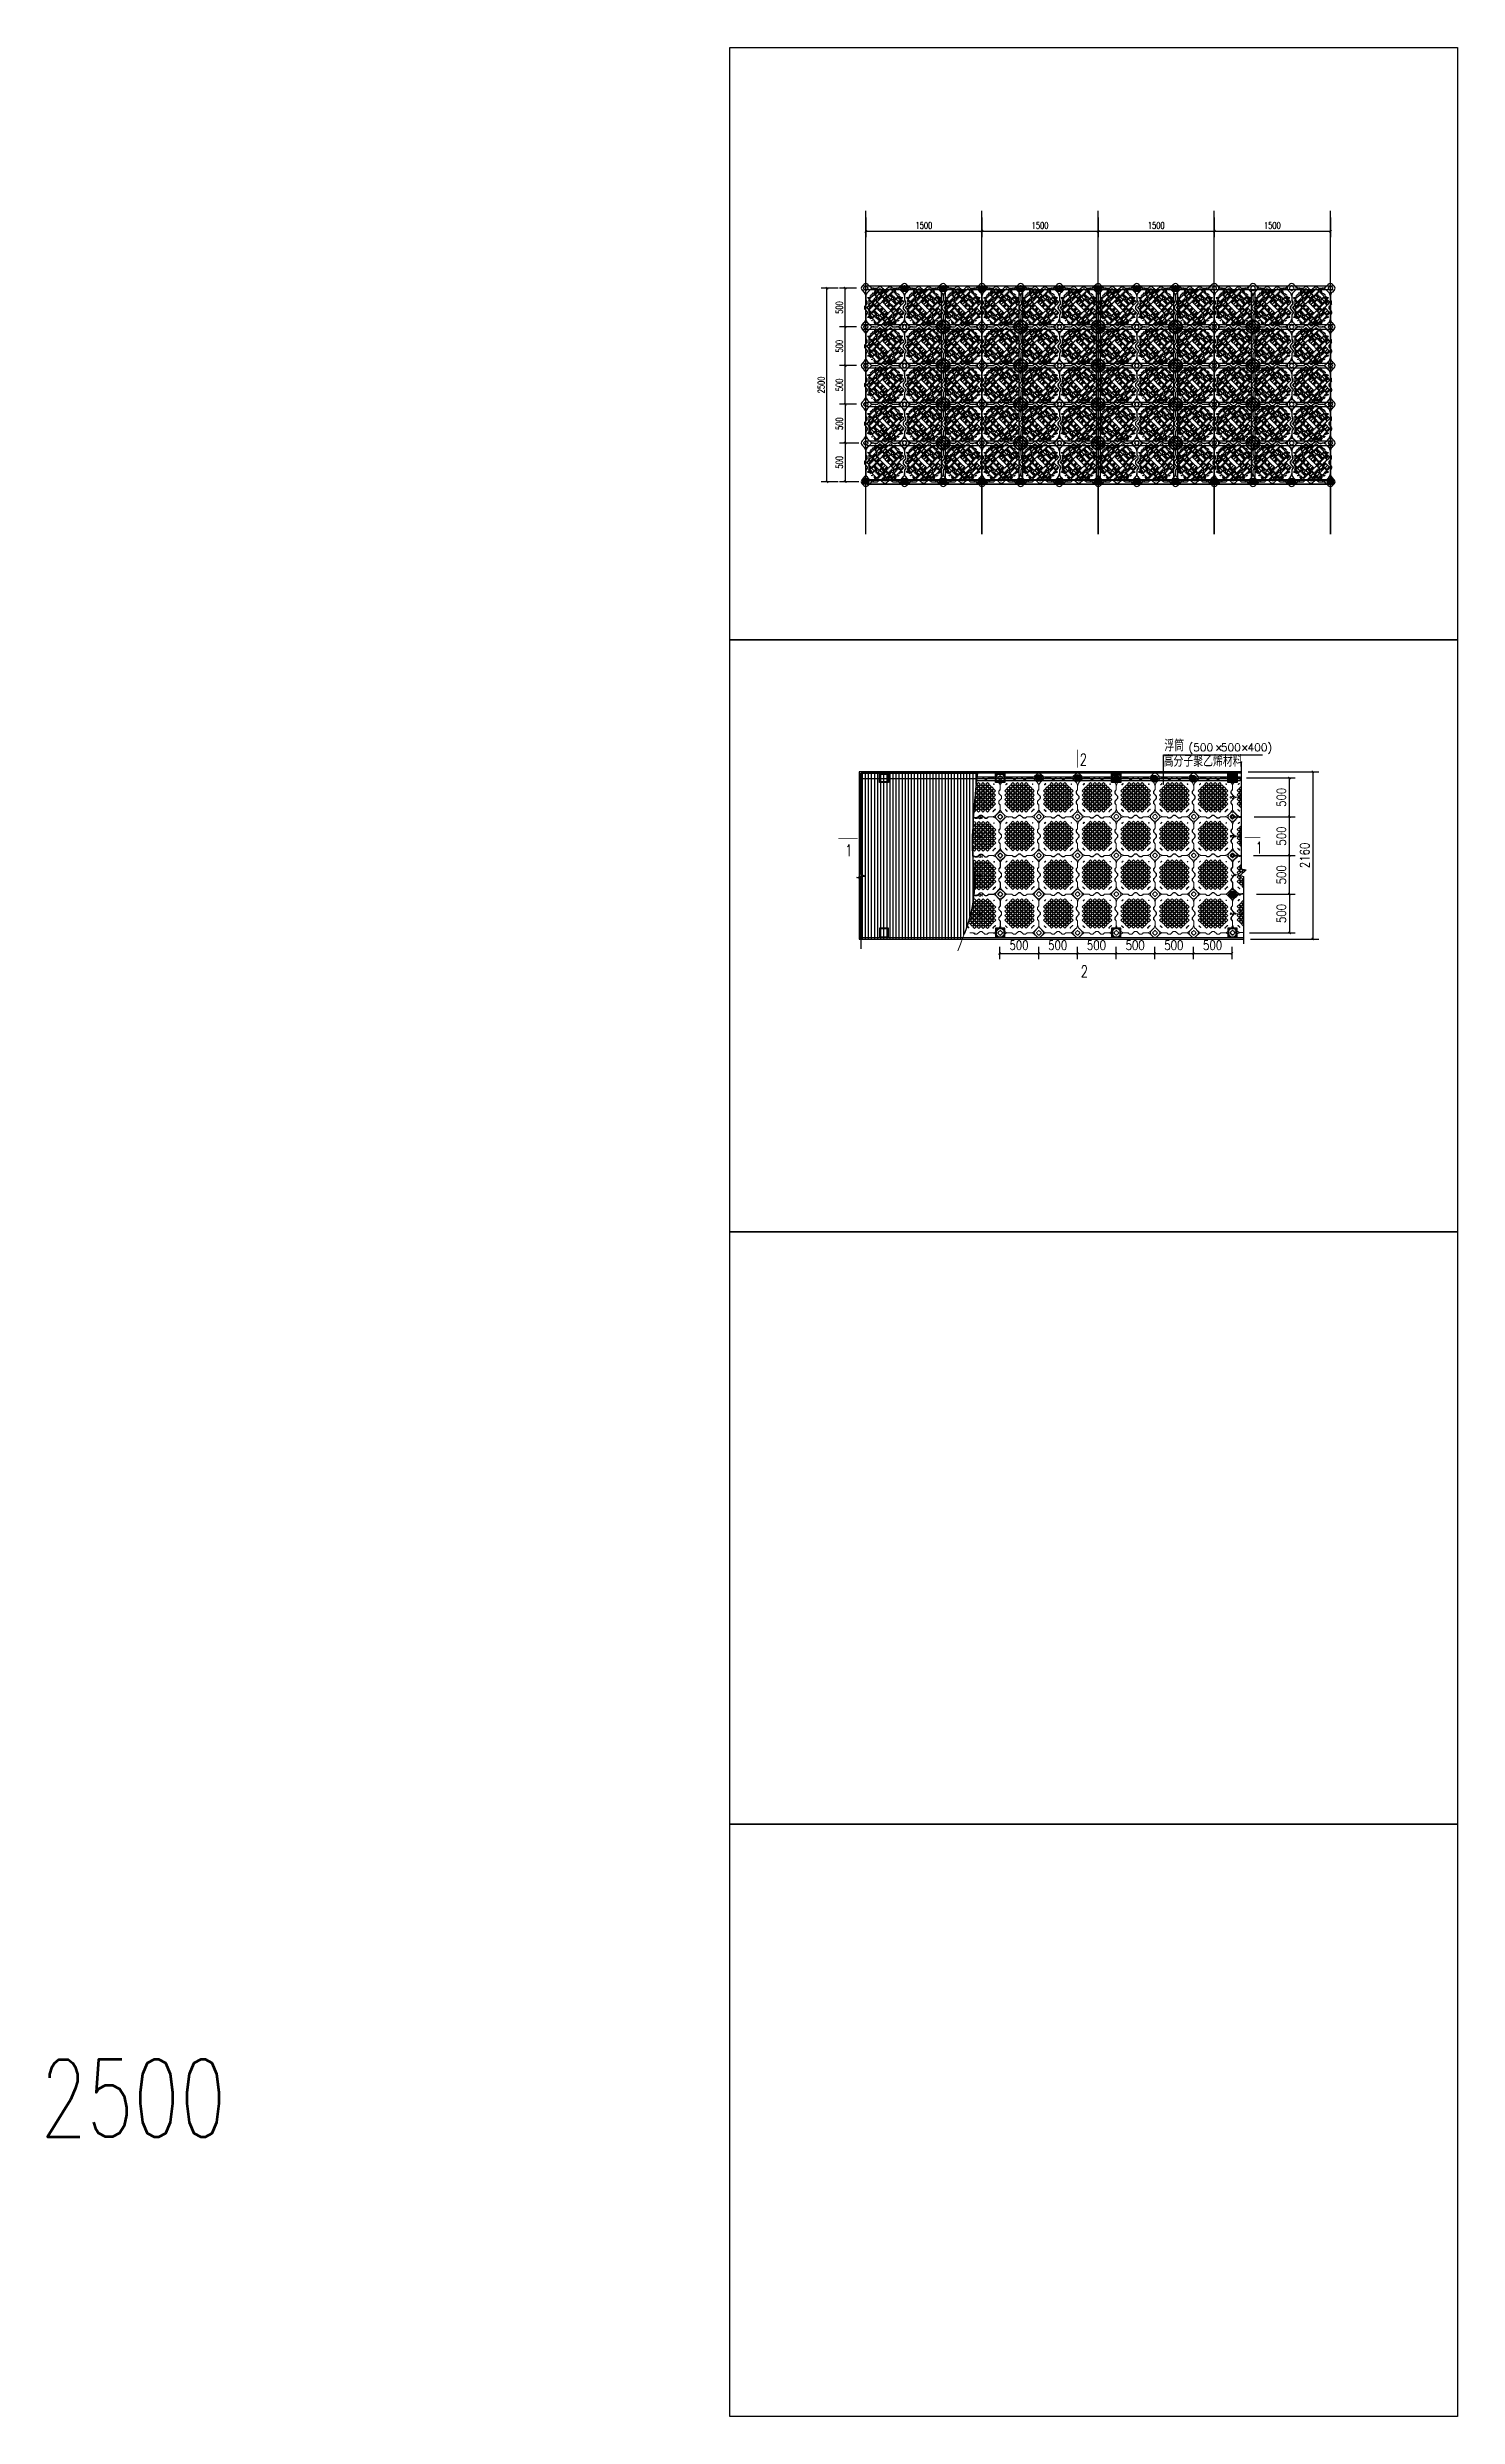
# Model space of a CAD drawing. Header units: millimetres. Extents: x -1822632 to -1305911, y 1206448 to 1536160.
# Drawn here: x -1822632 to -1804420, y 1215718 to 1246308 of the extents above; entities that cross this region are included whole.
import ezdxf

# ---------------------------------------------------------------- set-up
doc = ezdxf.new("R2010")
doc.units = ezdxf.units.MM
doc.header["$LTSCALE"] = 1000
doc.layers.get('0').update_dxf_attribs({"linetype": 'CONTINUOUS'})
doc.layers.get('DEFPOINTS').update_dxf_attribs({"linetype": 'CONTINUOUS'})
for name, color, linetype, lineweight in [('2维浮筒', 253, 'CONTINUOUS', 5), ('伯利恒浮筒', 5, 'CONTINUOUS', 5), ('码头标注', 3, 'CONTINUOUS', 13)]:
    doc.layers.add(name, color=color, linetype=linetype, lineweight=lineweight)
for name, color, linetype in [('AXIS', 3, 'CONTINUOUS'), ('DIM_LEAD', 3, 'CONTINUOUS'), ('DIM_SYMB', 3, 'CONTINUOUS'), ('DOTE', 1, 'CONTINUOUS'), ('FT', 252, 'CONTINUOUS'), ('PUB_DIM', 3, 'CONTINUOUS'), ('PUB_TEXT', 7, 'CONTINUOUS'), ('W- bollard系船栓', 4, 'CONTINUOUS'), ('标注', 7, 'CONTINUOUS'), ('栏杆', 16, 'CONTINUOUS'), ('浮桥木地板', 44, 'CONTINUOUS'), ('短销钉', 253, 'CONTINUOUS'), ('钢架', 90, 'CONTINUOUS'), ('龙骨', 29, 'CONTINUOUS')]:
    doc.layers.add(name, color=color, linetype=linetype)
doc.styles.add('_TCH_DIM', font='SIMPLEX.shx', dxfattribs={"width": 0.7, "bigfont": 'GBCBIG.shx'})
doc.styles.add('_TCH_DIM_T3', font='SIMPLEX', dxfattribs={"width": 0.705882, "bigfont": 'GBCBIG'})
doc.styles.add('_TCH_LABEL', font='romanc.shx', dxfattribs={"width": 0.7, "bigfont": 'hhzkt.shx'})
doc.styles.add('dim_font', font='SIMPLEX.shx', dxfattribs={"width": 0.8})
doc.styles.get("Standard").update_dxf_attribs({"font": 'simplex.shx', "width": 0.7, "bigfont": 'gbcbig.shx'})
doc.dimstyles.new('_T&&30', dxfattribs={"dimtxt": 89.25, "dimasz": 30, "dimexe": 75, "dimexo": 90, "dimgap": 30, "dimtad": 1, "dimdec": 0, "dimzin": 0, "dimdsep": 46, "dimtxsty": '_TCH_DIM_T3', "dimblk": 'ARCHTICK', "dimcen": 0.09, "dimclrt": 7, "dimazin": 2, "dimtfac": 1, "dimtdec": 0, "dimtix": 1, "dimtmove": 2, "dimatfit": 3, "dimfxl": 1, "dimtolj": 1, "dimtzin": 0, "dimarcsym": 0})
doc.dimstyles.new('_T&30', dxfattribs={"dimtxt": 89.25, "dimasz": 30, "dimexe": 75, "dimexo": 90, "dimgap": 30, "dimtad": 1, "dimdec": 0, "dimzin": 0, "dimdsep": 46, "dimtxsty": '_TCH_DIM_T3', "dimblk": 'ARCHTICK', "dimcen": 0.09, "dimclrt": 7, "dimazin": 2, "dimtfac": 1, "dimtdec": 0, "dimtix": 1, "dimtmove": 2, "dimatfit": 3, "dimfxl": 1, "dimtolj": 1, "dimtzin": 0, "dimarcsym": 0})
doc.dimstyles.new('DIMN30', dxfattribs={"dimscale": 0.3, "dimtxt": 300, "dimasz": 100, "dimexe": 250, "dimexo": 300, "dimgap": 150, "dimtad": 1, "dimdec": 0, "dimzin": 0, "dimdsep": 46, "dimtxsty": 'dim_font', "dimblk": 'ARCHTICK', "dimcen": 0.09, "dimclrt": 7, "dimazin": 2, "dimtfac": 1, "dimtdec": 0, "dimtix": 1, "dimtmove": 2, "dimatfit": 3, "dimldrblk": 'ARCHTICK', "dimfxl": 1, "dimtolj": 1, "dimtzin": 0, "dimarcsym": 0})

msp = doc.modelspace()

# ---------------------------------------------------------------- texts
at = {"layer": 'PUB_TEXT', "style": '_TCH_DIM'}
for s, height, p in [('浮筒', 150, (-1808206.786, 1237219.345, 0)), ('高分子聚乙烯材料', 150, (-1808216.382, 1237020.479, 0)), ('(500', 100, (-1807895.132, 1237219.345, 0)), ('×', 100, (-1807551.408, 1237219.345, 0)), ('500', 100, (-1807475.561, 1237219.345, 0)), ('×', 100, (-1807215.343, 1237219.345, 0)), ('400)', 100, (-1807132.922, 1237219.345, 0))]:
    msp.add_text(s, height=height, dxfattribs=at).set_placement(p)
at = {"layer": 'PUB_TEXT', "style": '_TCH_LABEL', "width": 0.705882}
for s, p in [('2', (-1809297.639, 1237036.405, 0)), ('1', (-1812325.815, 1235866.587, 0)), ('1', (-1807028.821, 1235899.848, 0)), ('2', (-1809285.196, 1234302.649, 0))]:
    msp.add_text(s, height=150, dxfattribs=at).set_placement(p)
at = {"layer": 'W- bollard系船栓', "color": 1, "insert": (-1822721.56, 1220329.941), "char_height": 1000, "attachment_point": 1}
msp.add_mtext_dynamic_manual_height_columns('{\\C30;2500}', width=5858.26132, gutter_width=1750, heights=[0], dxfattribs=at)

# ---------------------------------------------------------------- blocks, each defined once
blk = doc.blocks.new('_ARCHTICK')
at = {"color": 0, "linetype": 'ByBlock', "const_width": 0.4}
blk.add_lwpolyline([(-0.5, -0.5), (0.5, 0.5)], dxfattribs=at)
blk = doc.blocks.new('*D46')
at = {"layer": 'DEFPOINTS', "color": 0, "transparency": 16777216}
for p in [(-1807235, 1236875), (-1806591, 1236875), (-1807051, 1236375)]:
    blk.add_point(p, dxfattribs=at)
at = {"layer": 'PUB_DIM', "color": 0, "lineweight": -2, "transparency": 16777216}
for p, q in [((-1807145, 1236875), (-1806516, 1236875)), ((-1806591, 1236375), (-1806591, 1236875)), ((-1806961, 1236375), (-1806516, 1236375))]:
    blk.add_line(p, q, dxfattribs=at)
at = {"layer": 'PUB_DIM', "color": 0, "lineweight": -2, "transparency": 16777216, "xscale": 30, "yscale": 30, "zscale": 30}
for p, rotation in [((-1806591, 1236875), 90), ((-1806591, 1236375), 270)]:
    blk.add_blockref('_ARCHTICK', p, dxfattribs=dict(at, rotation=rotation))
at = {"layer": 'PUB_DIM', "color": 7, "transparency": 16777216, "insert": (-1806696, 1236625), "char_height": 120, "attachment_point": 5, "rotation": 90, "style": 'dim_font'}
blk.add_mtext('\\A1;500', dxfattribs=at)
blk = doc.blocks.new('*D47')
at = {"layer": 'DEFPOINTS', "color": 0, "transparency": 16777216}
for p in [(-1807137, 1236375), (-1806591, 1236375), (-1806919, 1235875)]:
    blk.add_point(p, dxfattribs=at)
at = {"layer": 'PUB_DIM', "color": 0, "lineweight": -2, "transparency": 16777216}
for p, q in [((-1807047, 1236375), (-1806516, 1236375)), ((-1806591, 1235875), (-1806591, 1236375)), ((-1806829, 1235875), (-1806516, 1235875))]:
    blk.add_line(p, q, dxfattribs=at)
at = {"layer": 'PUB_DIM', "color": 0, "lineweight": -2, "transparency": 16777216, "xscale": 30, "yscale": 30, "zscale": 30}
for p, rotation in [((-1806591, 1236375), 90), ((-1806591, 1235875), 270)]:
    blk.add_blockref('_ARCHTICK', p, dxfattribs=dict(at, rotation=rotation))
at = {"layer": 'PUB_DIM', "color": 7, "transparency": 16777216, "insert": (-1806696, 1236125), "char_height": 120, "attachment_point": 5, "rotation": 90, "style": 'dim_font'}
blk.add_mtext('\\A1;500', dxfattribs=at)
blk = doc.blocks.new('*D48')
at = {"layer": 'DEFPOINTS', "color": 0, "transparency": 16777216}
for p in [(-1807144, 1235875), (-1806591, 1235875), (-1807016, 1235375)]:
    blk.add_point(p, dxfattribs=at)
at = {"layer": 'PUB_DIM', "color": 0, "lineweight": -2, "transparency": 16777216}
for p, q in [((-1807054, 1235875), (-1806516, 1235875)), ((-1806591, 1235375), (-1806591, 1235875)), ((-1806926, 1235375), (-1806516, 1235375))]:
    blk.add_line(p, q, dxfattribs=at)
at = {"layer": 'PUB_DIM', "color": 0, "lineweight": -2, "transparency": 16777216, "xscale": 30, "yscale": 30, "zscale": 30}
for p, rotation in [((-1806591, 1235875), 90), ((-1806591, 1235375), 270)]:
    blk.add_blockref('_ARCHTICK', p, dxfattribs=dict(at, rotation=rotation))
at = {"layer": 'PUB_DIM', "color": 7, "transparency": 16777216, "insert": (-1806696, 1235625), "char_height": 120, "attachment_point": 5, "rotation": 90, "style": 'dim_font'}
blk.add_mtext('\\A1;500', dxfattribs=at)
blk = doc.blocks.new('*D49')
at = {"layer": 'DEFPOINTS', "color": 0, "transparency": 16777216}
for p in [(-1807106, 1235375), (-1807198, 1234875), (-1806591, 1234875)]:
    blk.add_point(p, dxfattribs=at)
at = {"layer": 'PUB_DIM', "color": 0, "lineweight": -2, "transparency": 16777216}
for p, q in [((-1807016, 1235375), (-1806516, 1235375)), ((-1806591, 1235375), (-1806591, 1234875)), ((-1807108, 1234875), (-1806516, 1234875))]:
    blk.add_line(p, q, dxfattribs=at)
at = {"layer": 'PUB_DIM', "color": 0, "lineweight": -2, "transparency": 16777216, "xscale": 30, "yscale": 30, "zscale": 30}
for p, rotation in [((-1806591, 1235375), 90), ((-1806591, 1234875), 270)]:
    blk.add_blockref('_ARCHTICK', p, dxfattribs=dict(at, rotation=rotation))
at = {"layer": 'PUB_DIM', "color": 7, "transparency": 16777216, "insert": (-1806696, 1235125), "char_height": 120, "attachment_point": 5, "rotation": 90, "style": 'dim_font'}
blk.add_mtext('\\A1;500', dxfattribs=at)
blk = doc.blocks.new('dsm2')
at = {"color": 251, "lineweight": 5}
for p, q in [((-77, 0), (0, 77)), ((-76, -13), (13, 76)), ((-58, -51), (51, 58)), ((-51, -58), (58, 51)), ((-13, -76), (76, 13)), ((0, -77), (77, 0))]:
    blk.add_line(p, q, dxfattribs=at)
for centre, radius in [((0, 0), 89), ((-72, 14), 2.5), ((-65, 21), 2.5), ((-64, 32), 2.5), ((-59, 27), 2.5), ((-58, 39), 2.5), ((-56, -1), 2.5), ((-53, 34), 2.5), ((-51, 45), 2.5), ((-50, 5), 2.5), ((-46, 40), 2.5), ((-45, 51), 2.5), ((-45, 0), 2.5), ((-43, 12), 2.5), ((-40, 46), 2.5), ((-39, 58), 2.5), ((-39, 7), 2.5), ((-37, 18), 2.5), ((-34, 53), 2.5), ((-32, 64), 2.5), ((-32, 13), 2.5), ((-31, 24), 2.5), ((-27, 59), 2.5), ((-26, 19), 2.5), ((-24, 31), 2.5), ((-22, 3), 2.5), ((-21, 65), 2.5), ((-19, 26), 2.5), ((-18, 37), 2.5), ((-17, -2), 2.5), ((-16, 10), 2.5), ((-14, 72), 2.5), ((-13, 32), 2.5), ((-12, 43), 2.5), ((-11, 5), 2.5), ((-10, 16), 2.5), ((-7, 39), 2.5), ((-5, 11), 2.5), ((0, 45), 6), ((-3, 22), 2.5), ((1, 56), 2.5), ((2, 17), 2.5), ((3, 29), 2.5), ((6, 51), 2.5), ((7, 63), 2.5), ((8, 24), 2.5), ((10, 35), 2.5), ((12, 58), 2.5), ((14, 69), 2.5), ((14, 30), 2.5), ((16, 41), 2.5), ((17, 2), 2.5), ((19, 64), 2.5), ((21, 36), 2.5), ((22, 48), 2.5), ((24, 8), 2.5), ((27, 43), 2.5), ((29, 54), 2.5), ((29, 3), 2.5), ((30, 14), 2.5), ((34, 49), 2.5), ((35, 60), 2.5), ((35, 10), 2.5), ((36, 21), 2.5), ((40, 56), 2.5), ((41, 16), 2.5), ((43, 27), 2.5), ((45, 0), 2.5), ((48, 22), 2.5), ((49, 34), 2.5), ((51, 6), 2.5), ((54, 29), 2.5), ((56, 40), 2.5), ((56, 1), 2.5), ((58, 12), 2.5), ((60, 35), 2.5), ((63, 7), 2.5), ((64, 19), 2.5), ((69, 14), 2.5), ((-69, -14), 2.5), ((-64, -19), 2.5), ((-63, -7), 2.5), ((-60, -35), 2.5), ((-58, -12), 2.5), ((-56, -40), 2.5), ((-54, -29), 2.5), ((-51, -6), 2.5), ((-49, -34), 2.5), ((-48, -22), 2.5), ((-43, -27), 2.5), ((-41, -16), 2.5), ((-40, -56), 2.5), ((-36, -21), 2.5), ((-35, -10), 2.5), ((-35, -60), 2.5), ((-34, -49), 2.5), ((-30, -14), 2.5), ((-29, -3), 2.5), ((-29, -54), 2.5), ((-27, -43), 2.5), ((-24, -8), 2.5), ((-22, -48), 2.5), ((-21, -36), 2.5), ((-19, -64), 2.5), ((-16, -41), 2.5), ((-14, -30), 2.5), ((-14, -69), 2.5), ((-12, -58), 2.5), ((-10, -35), 2.5), ((-8, -24), 2.5), ((-7, -63), 2.5), ((-6, -51), 2.5), ((-3, -29), 2.5), ((0, -45), 6), ((-2, -17), 2.5), ((-1, -56), 2.5), ((3, -22), 2.5), ((5, -11), 2.5), ((7, -39), 2.5), ((10, -16), 2.5), ((11, -5), 2.5), ((12, -43), 2.5), ((13, -32), 2.5), ((14, -72), 2.5), ((16, -10), 2.5), ((18, -37), 2.5), ((19, -26), 2.5), ((21, -65), 2.5), ((22, -3), 2.5), ((24, -31), 2.5), ((26, -19), 2.5), ((27, -59), 2.5), ((31, -24), 2.5), ((32, -13), 2.5), ((32, -64), 2.5), ((34, -53), 2.5), ((37, -18), 2.5), ((39, -7), 2.5), ((39, -58), 2.5), ((40, -46), 2.5), ((43, -12), 2.5), ((45, -51), 2.5), ((46, -40), 2.5), ((50, -5), 2.5), ((51, -45), 2.5), ((53, -34), 2.5), ((58, -39), 2.5), ((59, -27), 2.5), ((64, -32), 2.5), ((65, -21), 2.5), ((72, -14), 2.5)]:
    blk.add_circle(centre, radius, dxfattribs=at)
for centre, radius, start, end in [((0, 0), 77.5, 90.20868, 179.79132), ((-5, 50), 2.5, 9.98859, 265.11194), ((0, 0), 77.5, 48.69907, 80.49593), ((0, 0), 77.5, 9.50407, 41.30093), ((0, 0), 77.5, 189.50407, 221.30093), ((0, 0), 77.5, 228.69907, 260.49593), ((0, 0), 77.5, 270.20868, 359.79132), ((5, -50), 2.5, 189.98859, 85.11194)]:
    blk.add_arc(centre, radius, start, end, dxfattribs=at)
blk = doc.blocks.new('ds')
at = {"color": 6}
blk.add_lwpolyline([(-6, -4), (0, -8), (6, -4), (6, 4), (0, 8), (-6, 4)], close=True, dxfattribs=at)
at = {"color": 5, "lineweight": -3}
blk.add_circle((0, 0), 9, dxfattribs=at)
at = {"lineweight": -3}
blk.add_circle((0, 0), 4, dxfattribs=at)
at = {"color": 251, "lineweight": 5, "rotation": 90}
blk.add_blockref('dsm2', (0, 0), dxfattribs=at)
blk = doc.blocks.new('*D40')
at = {"layer": 'DEFPOINTS', "color": 0, "transparency": 16777216}
for p in [(-1807834, 1234787), (-1807334, 1234787), (-1807334, 1234611)]:
    blk.add_point(p, dxfattribs=at)
at = {"layer": 'PUB_DIM', "color": 0, "lineweight": -2, "transparency": 16777216}
for p, q in [((-1807834, 1234697), (-1807834, 1234536)), ((-1807334, 1234697), (-1807334, 1234536)), ((-1807834, 1234611), (-1807334, 1234611))]:
    blk.add_line(p, q, dxfattribs=at)
at = {"layer": 'PUB_DIM', "color": 0, "lineweight": -2, "transparency": 16777216, "xscale": 30, "yscale": 30, "zscale": 30, "rotation": 180}
blk.add_blockref('_ARCHTICK', (-1807834, 1234611), dxfattribs=at)
at = {"layer": 'PUB_DIM', "color": 0, "lineweight": -2, "transparency": 16777216, "xscale": 30, "yscale": 30, "zscale": 30}
blk.add_blockref('_ARCHTICK', (-1807334, 1234611), dxfattribs=at)
at = {"layer": 'PUB_DIM', "color": 7, "transparency": 16777216, "insert": (-1807584, 1234716), "char_height": 120, "attachment_point": 5, "style": 'dim_font'}
blk.add_mtext('\\A1;500', dxfattribs=at)
blk = doc.blocks.new('*D41')
at = {"layer": 'DEFPOINTS', "color": 0, "transparency": 16777216}
for p in [(-1808334, 1234787), (-1807834, 1234787), (-1807834, 1234611)]:
    blk.add_point(p, dxfattribs=at)
at = {"layer": 'PUB_DIM', "color": 0, "lineweight": -2, "transparency": 16777216}
for p, q in [((-1808334, 1234697), (-1808334, 1234536)), ((-1807834, 1234697), (-1807834, 1234536)), ((-1808334, 1234611), (-1807834, 1234611))]:
    blk.add_line(p, q, dxfattribs=at)
at = {"layer": 'PUB_DIM', "color": 0, "lineweight": -2, "transparency": 16777216, "xscale": 30, "yscale": 30, "zscale": 30, "rotation": 180}
blk.add_blockref('_ARCHTICK', (-1808334, 1234611), dxfattribs=at)
at = {"layer": 'PUB_DIM', "color": 0, "lineweight": -2, "transparency": 16777216, "xscale": 30, "yscale": 30, "zscale": 30}
blk.add_blockref('_ARCHTICK', (-1807834, 1234611), dxfattribs=at)
at = {"layer": 'PUB_DIM', "color": 7, "transparency": 16777216, "insert": (-1808084, 1234716), "char_height": 120, "attachment_point": 5, "style": 'dim_font'}
blk.add_mtext('\\A1;500', dxfattribs=at)
blk = doc.blocks.new('*D42')
at = {"layer": 'DEFPOINTS', "color": 0, "transparency": 16777216}
for p in [(-1808834, 1234787), (-1808334, 1234787), (-1808334, 1234611)]:
    blk.add_point(p, dxfattribs=at)
at = {"layer": 'PUB_DIM', "color": 0, "lineweight": -2, "transparency": 16777216}
for p, q in [((-1808834, 1234697), (-1808834, 1234536)), ((-1808334, 1234697), (-1808334, 1234536)), ((-1808834, 1234611), (-1808334, 1234611))]:
    blk.add_line(p, q, dxfattribs=at)
at = {"layer": 'PUB_DIM', "color": 0, "lineweight": -2, "transparency": 16777216, "xscale": 30, "yscale": 30, "zscale": 30, "rotation": 180}
blk.add_blockref('_ARCHTICK', (-1808834, 1234611), dxfattribs=at)
at = {"layer": 'PUB_DIM', "color": 0, "lineweight": -2, "transparency": 16777216, "xscale": 30, "yscale": 30, "zscale": 30}
blk.add_blockref('_ARCHTICK', (-1808334, 1234611), dxfattribs=at)
at = {"layer": 'PUB_DIM', "color": 7, "transparency": 16777216, "insert": (-1808584, 1234716), "char_height": 120, "attachment_point": 5, "style": 'dim_font'}
blk.add_mtext('\\A1;500', dxfattribs=at)
blk = doc.blocks.new('*D43')
at = {"layer": 'DEFPOINTS', "color": 0, "transparency": 16777216}
for p in [(-1809334, 1234787), (-1808834, 1234787), (-1808834, 1234611)]:
    blk.add_point(p, dxfattribs=at)
at = {"layer": 'PUB_DIM', "color": 0, "lineweight": -2, "transparency": 16777216}
for p, q in [((-1809334, 1234697), (-1809334, 1234536)), ((-1808834, 1234697), (-1808834, 1234536)), ((-1809334, 1234611), (-1808834, 1234611))]:
    blk.add_line(p, q, dxfattribs=at)
at = {"layer": 'PUB_DIM', "color": 0, "lineweight": -2, "transparency": 16777216, "xscale": 30, "yscale": 30, "zscale": 30, "rotation": 180}
blk.add_blockref('_ARCHTICK', (-1809334, 1234611), dxfattribs=at)
at = {"layer": 'PUB_DIM', "color": 0, "lineweight": -2, "transparency": 16777216, "xscale": 30, "yscale": 30, "zscale": 30}
blk.add_blockref('_ARCHTICK', (-1808834, 1234611), dxfattribs=at)
at = {"layer": 'PUB_DIM', "color": 7, "transparency": 16777216, "insert": (-1809084, 1234716), "char_height": 120, "attachment_point": 5, "style": 'dim_font'}
blk.add_mtext('\\A1;500', dxfattribs=at)
blk = doc.blocks.new('*D44')
at = {"layer": 'DEFPOINTS', "color": 0, "transparency": 16777216}
for p in [(-1809834, 1234787), (-1809334, 1234787), (-1809334, 1234611)]:
    blk.add_point(p, dxfattribs=at)
at = {"layer": 'PUB_DIM', "color": 0, "lineweight": -2, "transparency": 16777216}
for p, q in [((-1809834, 1234697), (-1809834, 1234536)), ((-1809334, 1234697), (-1809334, 1234536)), ((-1809834, 1234611), (-1809334, 1234611))]:
    blk.add_line(p, q, dxfattribs=at)
at = {"layer": 'PUB_DIM', "color": 0, "lineweight": -2, "transparency": 16777216, "xscale": 30, "yscale": 30, "zscale": 30, "rotation": 180}
blk.add_blockref('_ARCHTICK', (-1809834, 1234611), dxfattribs=at)
at = {"layer": 'PUB_DIM', "color": 0, "lineweight": -2, "transparency": 16777216, "xscale": 30, "yscale": 30, "zscale": 30}
blk.add_blockref('_ARCHTICK', (-1809334, 1234611), dxfattribs=at)
at = {"layer": 'PUB_DIM', "color": 7, "transparency": 16777216, "insert": (-1809584, 1234716), "char_height": 120, "attachment_point": 5, "style": 'dim_font'}
blk.add_mtext('\\A1;500', dxfattribs=at)
blk = doc.blocks.new('*D45')
at = {"layer": 'DEFPOINTS', "color": 0, "transparency": 16777216}
for p in [(-1810334, 1234787), (-1809834, 1234787), (-1809834, 1234611)]:
    blk.add_point(p, dxfattribs=at)
at = {"layer": 'PUB_DIM', "color": 0, "lineweight": -2, "transparency": 16777216}
for p, q in [((-1810334, 1234697), (-1810334, 1234536)), ((-1809834, 1234697), (-1809834, 1234536)), ((-1810334, 1234611), (-1809834, 1234611))]:
    blk.add_line(p, q, dxfattribs=at)
at = {"layer": 'PUB_DIM', "color": 0, "lineweight": -2, "transparency": 16777216, "xscale": 30, "yscale": 30, "zscale": 30, "rotation": 180}
blk.add_blockref('_ARCHTICK', (-1810334, 1234611), dxfattribs=at)
at = {"layer": 'PUB_DIM', "color": 0, "lineweight": -2, "transparency": 16777216, "xscale": 30, "yscale": 30, "zscale": 30}
blk.add_blockref('_ARCHTICK', (-1809834, 1234611), dxfattribs=at)
at = {"layer": 'PUB_DIM', "color": 7, "transparency": 16777216, "insert": (-1810084, 1234716), "char_height": 120, "attachment_point": 5, "style": 'dim_font'}
blk.add_mtext('\\A1;500', dxfattribs=at)
blk = doc.blocks.new('*U34')
at = {"layer": '栏杆'}
for points in [[(-60, 60), (60, 60), (60, -60), (-60, -60)], [(-50, 50), (50, 50), (50, -50), (-50, -50)]]:
    blk.add_lwpolyline(points, close=True, dxfattribs=at)
blk = doc.blocks.new('*U35')
at = {"layer": '栏杆', "color": 0, "linetype": 'ByBlock', "lineweight": -2, "transparency": 16777216}
for p in [(0, 0), (1500, 0), (3000, 0), (4500, 0)]:
    blk.add_blockref('*U34', p, dxfattribs=at)
blk = doc.blocks.new('旗华浮筒')
at = {"layer": '2维浮筒'}
for p, q in [((-549, 527), (-527, 549)), ((-549, 473), (-521, 445)), ((-516, 304), (-516, 326)), ((-513, 333), (-503, 345)), ((-500, 351), (-500, 395)), ((-479, 445), (-445, 479)), ((-473, 549), (-445, 521)), ((-395, 500), (-351, 500)), ((-333, 513), (-345, 503)), ((-304, 516), (-326, 516)), ((-297, 513), (-264, 484)), ((-258, 481), (-242, 481)), ((-203, 513), (-236, 484)), ((-196, 516), (-174, 516)), ((-167, 513), (-155, 503)), ((-149, 500), (-105, 500)), ((-27, 549), (-55, 521)), ((-21, 445), (-55, 479)), ((-19, 307), (-19, 323)), ((-16, 329), (-3, 345)), ((0, 351), (0, 395)), ((49, 473), (21, 445)), ((27, 549), (49, 527)), ((-549, 27), (-521, 55)), ((-516, 196), (-516, 174)), ((-513, 297), (-484, 264)), ((-513, 203), (-484, 236)), ((-513, 167), (-503, 155)), ((-500, 105), (-500, 149)), ((-481, 242), (-481, 258)), ((-445, 21), (-479, 55)), ((-395, 0), (-351, 0)), ((-329, 16), (-345, 3)), ((-307, 19), (-323, 19)), ((-301, 16), (-268, -13)), ((-199, 16), (-232, -13)), ((-193, 19), (-177, 19)), ((-171, 16), (-155, 3)), ((-149, 0), (-105, 0)), ((-55, 21), (-21, 55)), ((-19, 193), (-19, 177)), ((-16, 301), (13, 268)), ((-16, 199), (13, 232)), ((-16, 171), (-3, 155)), ((0, 105), (0, 149)), ((16, 239), (16, 261)), ((49, 27), (21, 55)), ((-527, -49), (-549, -27)), ((-473, -49), (-445, -21)), ((-261, -16), (-239, -16)), ((-27, -49), (-55, -21)), ((49, -27), (27, -49))]:
    blk.add_line(p, q, dxfattribs=at)
for points in [[(-420, 314), (-398, 335), (-420, 356), (-441, 335)], [(-391, 342), (-370, 363), (-391, 384), (-413, 363)], [(-391, 285), (-370, 307), (-391, 328), (-413, 307)], [(-363, 370), (-342, 391), (-363, 413), (-384, 391)], [(-363, 314), (-342, 335), (-363, 356), (-384, 335)], [(-335, 398), (-314, 420), (-335, 441), (-356, 420)], [(-335, 342), (-314, 363), (-335, 384), (-356, 363)], [(-335, 285), (-314, 307), (-335, 328), (-356, 307)], [(-307, 370), (-285, 391), (-307, 413), (-328, 391)], [(-307, 314), (-285, 335), (-307, 356), (-328, 335)], [(-278, 398), (-257, 420), (-278, 441), (-299, 420)], [(-278, 342), (-257, 363), (-278, 384), (-299, 363)], [(-278, 285), (-257, 307), (-278, 328), (-299, 307)], [(-250, 370), (-229, 391), (-250, 413), (-271, 391)], [(-250, 314), (-229, 335), (-250, 356), (-271, 335)], [(-222, 398), (-201, 420), (-222, 441), (-243, 420)], [(-222, 342), (-201, 363), (-222, 384), (-243, 363)], [(-222, 285), (-201, 307), (-222, 328), (-243, 307)], [(-193, 370), (-172, 391), (-193, 413), (-215, 391)], [(-193, 314), (-172, 335), (-193, 356), (-215, 335)], [(-165, 398), (-144, 420), (-165, 441), (-186, 420)], [(-165, 342), (-144, 363), (-165, 384), (-186, 363)], [(-165, 285), (-144, 307), (-165, 328), (-186, 307)], [(-137, 370), (-116, 391), (-137, 413), (-158, 391)], [(-137, 314), (-116, 335), (-137, 356), (-158, 335)], [(-109, 342), (-87, 363), (-109, 384), (-130, 363)], [(-109, 285), (-87, 307), (-109, 328), (-130, 307)], [(-80, 314), (-59, 335), (-80, 356), (-102, 335)], [(-420, 257), (-398, 278), (-420, 299), (-441, 278)], [(-420, 201), (-398, 222), (-420, 243), (-441, 222)], [(-420, 144), (-398, 165), (-420, 186), (-441, 165)], [(-391, 229), (-370, 250), (-391, 271), (-413, 250)], [(-391, 172), (-370, 193), (-391, 215), (-413, 193)], [(-391, 116), (-370, 137), (-391, 158), (-413, 137)], [(-363, 257), (-342, 278), (-363, 299), (-384, 278)], [(-363, 201), (-342, 222), (-363, 243), (-384, 222)], [(-363, 144), (-342, 165), (-363, 186), (-384, 165)], [(-363, 87), (-342, 109), (-363, 130), (-384, 109)], [(-335, 229), (-314, 250), (-335, 271), (-356, 250)], [(-335, 172), (-314, 193), (-335, 215), (-356, 193)], [(-335, 116), (-314, 137), (-335, 158), (-356, 137)], [(-335, 59), (-314, 80), (-335, 102), (-356, 80)], [(-307, 257), (-285, 278), (-307, 299), (-328, 278)], [(-307, 201), (-285, 222), (-307, 243), (-328, 222)], [(-307, 144), (-285, 165), (-307, 186), (-328, 165)], [(-307, 87), (-285, 109), (-307, 130), (-328, 109)], [(-278, 229), (-257, 250), (-278, 271), (-299, 250)], [(-278, 172), (-257, 193), (-278, 215), (-299, 193)], [(-278, 116), (-257, 137), (-278, 158), (-299, 137)], [(-278, 59), (-257, 80), (-278, 102), (-299, 80)], [(-250, 257), (-229, 278), (-250, 299), (-271, 278)], [(-250, 201), (-229, 222), (-250, 243), (-271, 222)], [(-250, 144), (-229, 165), (-250, 186), (-271, 165)], [(-250, 87), (-229, 109), (-250, 130), (-271, 109)], [(-222, 229), (-201, 250), (-222, 271), (-243, 250)], [(-222, 172), (-201, 193), (-222, 215), (-243, 193)], [(-222, 116), (-201, 137), (-222, 158), (-243, 137)], [(-222, 59), (-201, 80), (-222, 102), (-243, 80)], [(-193, 257), (-172, 278), (-193, 299), (-215, 278)], [(-193, 201), (-172, 222), (-193, 243), (-215, 222)], [(-193, 144), (-172, 165), (-193, 186), (-215, 165)], [(-193, 87), (-172, 109), (-193, 130), (-215, 109)], [(-165, 229), (-144, 250), (-165, 271), (-186, 250)], [(-165, 172), (-144, 193), (-165, 215), (-186, 193)], [(-165, 116), (-144, 137), (-165, 158), (-186, 137)], [(-165, 59), (-144, 80), (-165, 102), (-186, 80)], [(-137, 257), (-116, 278), (-137, 299), (-158, 278)], [(-137, 201), (-116, 222), (-137, 243), (-158, 222)], [(-137, 144), (-116, 165), (-137, 186), (-158, 165)], [(-137, 87), (-116, 109), (-137, 130), (-158, 109)], [(-109, 229), (-87, 250), (-109, 271), (-130, 250)], [(-109, 172), (-87, 193), (-109, 215), (-130, 193)], [(-109, 116), (-87, 137), (-109, 158), (-130, 137)], [(-80, 257), (-59, 278), (-80, 299), (-102, 278)], [(-80, 201), (-59, 222), (-80, 243), (-102, 222)], [(-80, 144), (-59, 165), (-80, 186), (-102, 165)]]:
    blk.add_lwpolyline(points, close=True, dxfattribs=at)
for centre in [(-429, 411), (-420, 420), (-411, 429), (-85, 424), (-76, 415), (-435, 93), (-424, 85), (-415, 76), (-407, 65), (-80, 80)]:
    blk.add_circle(centre, 3.5, dxfattribs=at)
for centre, radius, start, end in [((-522, 500), 38, 135, 225), ((-524, 500), 7, 90, 270), ((-500, 522), 38, 45, 135), ((-500, 500), 25, 106.2602, 163.7398), ((-500, 500), 25, 196.2602, 253.7398), ((-570, 395), 70, 0, 45), ((-506, 326), 10, 137.7263, 180), ((-500, 524), 7, 0, 180), ((-500, 476), 7, 180, 0), ((-510, 351), 10, 317.7263, 0), ((-430, 395), 70, 135, 180), ((-500, 500), 25, 16.2602, 73.7398), ((-500, 500), 25, 286.2602, 343.7398), ((-476, 500), 7, 270, 90), ((-395, 570), 70, 225, 270), ((-395, 430), 70, 90, 135), ((-351, 510), 10, 270, 312.2737), ((-326, 506), 10, 90, 132.2737), ((-304, 506), 10, 47.7263, 90), ((-258, 491), 10, 227.7263, 270), ((-242, 491), 10, 270, 312.2737), ((-196, 506), 10, 90, 132.2737), ((-174, 506), 10, 47.7263, 90), ((-149, 510), 10, 227.7263, 270), ((-105, 570), 70, 270, 315), ((-105, 430), 70, 45, 90), ((-24, 500), 7, 90, 270), ((0, 522), 38, 45, 135), ((0, 500), 25, 106.2602, 163.7398), ((0, 500), 25, 196.2602, 253.7398), ((-70, 395), 70, 0, 45), ((-9, 323), 10, 137.7263, 180), ((-9, 307), 10, 180, 222.2737), ((0, 524), 7, 0, 180), ((0, 476), 7, 180, 0), ((-10, 351), 10, 317.7263, 0), ((70, 395), 70, 135, 180), ((0, 500), 25, 16.2602, 73.7398), ((0, 500), 25, 286.2602, 343.7398), ((24, 500), 7, 270, 90), ((22, 500), 38, 315, 45), ((-522, 0), 38, 135, 225), ((-524, 0), 7, 90, 270), ((-500, 0), 25, 106.2602, 163.7398), ((-570, 105), 70, 315, 0), ((-506, 304), 10, 180, 222.2737), ((-506, 196), 10, 137.7263, 180), ((-506, 174), 10, 180, 222.2737), ((-500, 24), 7, 0, 180), ((-510, 149), 10, 0, 42.2737), ((-430, 105), 70, 180, 225), ((-500, 0), 25, 16.2602, 73.7398), ((-491, 258), 10, 0, 42.2737), ((-491, 242), 10, 317.7263, 0), ((-476, 0), 7, 270, 90), ((-395, 70), 70, 225, 270), ((-395, -70), 70, 90, 135), ((-351, 10), 10, 270, 312.2737), ((-323, 9), 10, 90, 132.2737), ((-307, 9), 10, 47.7263, 90), ((-193, 9), 10, 90, 132.2737), ((-177, 9), 10, 47.7263, 90), ((-149, 10), 10, 227.7263, 270), ((-105, 70), 70, 270, 315), ((-105, -70), 70, 45, 90), ((-24, 0), 7, 90, 270), ((0, 0), 25, 106.2602, 163.7398), ((-70, 105), 70, 315, 0), ((-9, 193), 10, 137.7263, 180), ((-9, 177), 10, 180, 222.2737), ((0, 24), 7, 0, 180), ((-10, 149), 10, 0, 42.2737), ((70, 105), 70, 180, 225), ((0, 0), 25, 16.2602, 73.7398), ((6, 261), 10, 0, 42.2737), ((6, 239), 10, 317.7263, 0), ((24, 0), 7, 270, 90), ((22, 0), 38, 315, 45), ((-500, -22), 38, 225, 315), ((-500, 0), 25, 196.2602, 253.7398), ((-500, -24), 7, 180, 0), ((-500, 0), 25, 286.2602, 343.7398), ((-261, -6), 10, 227.7263, 270), ((-239, -6), 10, 270, 312.2737), ((0, -22), 38, 225, 315), ((0, 0), 25, 196.2602, 253.7398), ((0, -24), 7, 180, 0), ((0, 0), 25, 286.2602, 343.7398)]:
    blk.add_arc(centre, radius, start, end, dxfattribs=at)
blk = doc.blocks.new('*U36')
at = {"layer": '2维浮筒', "rotation": 90}
blk.add_blockref('旗华浮筒', (250, 250), dxfattribs=at)
blk = doc.blocks.new('*U37')
at = {"layer": '栏杆', "color": 0, "linetype": 'ByBlock', "lineweight": -2, "transparency": 16777216}
for p in [(0, 0), (500, 0), (1000, 0), (1500, 0), (2000, 0), (2500, 0), (0, -500), (500, -500), (1000, -500), (1500, -500), (2000, -500), (2500, -500), (0, -1000), (500, -1000), (1000, -1000), (1500, -1000), (2000, -1000), (2500, -1000), (0, -1500), (500, -1500), (1000, -1500), (1500, -1500), (2000, -1500), (2500, -1500)]:
    blk.add_blockref('*U36', p, dxfattribs=at)
blk = doc.blocks.new('*U38')
at = {"layer": '栏杆'}
for points in [[(-60, 60), (60, 60), (60, -60), (-60, -60)], [(-50, 50), (50, 50), (50, -50), (-50, -50)]]:
    blk.add_lwpolyline(points, close=True, dxfattribs=at)
blk = doc.blocks.new('*U39')
at = {"layer": '栏杆', "color": 0, "linetype": 'ByBlock', "lineweight": -2, "transparency": 16777216}
for p in [(0, 0), (1500, 0), (3000, 0), (4500, 0)]:
    blk.add_blockref('*U38', p, dxfattribs=at)
blk = doc.blocks.new('*D50')
at = {"layer": 'DEFPOINTS', "color": 0, "transparency": 16777216}
for p in [(-1807216, 1236955, 0), (-1807184, 1234795, 0), (-1806289, 1234795)]:
    blk.add_point(p, dxfattribs=at)
at = {"layer": 'PUB_DIM', "color": 0, "lineweight": -2, "transparency": 16777216}
for p, q in [((-1807126, 1236955), (-1806214, 1236955)), ((-1806289, 1236955), (-1806289, 1234795)), ((-1807094, 1234795), (-1806214, 1234795))]:
    blk.add_line(p, q, dxfattribs=at)
at = {"layer": 'PUB_DIM', "color": 0, "lineweight": -2, "transparency": 16777216, "xscale": 30, "yscale": 30, "zscale": 30}
for p, rotation in [((-1806289, 1236955), 90), ((-1806289, 1234795), 270)]:
    blk.add_blockref('_ARCHTICK', p, dxfattribs=dict(at, rotation=rotation))
at = {"layer": 'PUB_DIM', "color": 7, "transparency": 16777216, "insert": (-1806394, 1235875), "char_height": 120, "attachment_point": 5, "rotation": 90, "style": 'dim_font'}
blk.add_mtext('\\A1;2160', dxfattribs=at)
blk = doc.blocks.new('*U178')
for points in [[(11, 25), (42, 57), (57, 42)], [(-25, -11), (-57, -42), (-42, -57)]]:
    blk.add_lwpolyline(points)
for centre, start, end in [((64, -46), 94.8488, 127.2262), ((46, -64), 142.7738, 175.1512)]:
    blk.add_arc(centre, 88.3, start, end)
blk = doc.blocks.new('*U179')
at = {"layer": 'FT', "color": 0, "linetype": 'ByBlock', "lineweight": -2}
for p, rotation in [((-170, 170, 0), 180), ((170, 170, 0), 90.00000000000001), ((-170, -170, 0), 270)]:
    blk.add_blockref('*U178', p, dxfattribs=dict(at, rotation=rotation))
blk.add_blockref('*U178', (170, -170, 0), dxfattribs=at)
blk = doc.blocks.new('*U172')
at = {"const_width": 2}
blk.add_lwpolyline([(-7.5, 0), (7.5, 0)], dxfattribs=at)
blk = doc.blocks.new('*U173')
at = {"const_width": 2}
blk.add_lwpolyline([(-7.5, 0), (7.5, 0)], dxfattribs=at)
blk = doc.blocks.new('*U174')
at = {"color": 0, "linetype": 'ByBlock', "lineweight": -2}
for p in [(0, 5), (0, 0), (22, 5), (22, 0), (44, 5), (44, 0), (66, 5), (66, 0)]:
    blk.add_blockref('*U173', p, dxfattribs=at)
blk = doc.blocks.new('1')
blk.add_lwpolyline([(0, 0), (90, 0), (90, -45), (0, -45)], close=True)
for centre in [(17, -11), (27, -11), (55, -11), (87, -11), (97, -11), (17, -34), (27, -34), (55, -34), (87, -34), (97, -34)]:
    blk.add_arc(centre, 15.2, 132.075, 227.925)
blk = doc.blocks.new('*U176')
at = {"color": 0, "linetype": 'ByBlock', "lineweight": -2}
for p in [(0, 5), (0, 0), (22, 5), (22, 0), (44, 5), (44, 0), (66, 5), (66, 0)]:
    blk.add_blockref('*U172', p, dxfattribs=at)
blk = doc.blocks.new('2')
blk.add_lwpolyline([(0, 0), (90, 0), (90, -45), (0, -45)], close=True)
blk.add_blockref('*U176', (12, -11))
at = {"xscale": -1, "rotation": 180}
blk.add_blockref('*U174', (12, -34), dxfattribs=at)
blk = doc.blocks.new('*U180')
for p, q in [((-32, -4), (32, 4)), ((-4, 32), (4, -32))]:
    blk.add_line(p, q)
for name, p, rotation in [('1', (-99, 0), 45), ('2', (32, 4), 135)]:
    blk.add_blockref(name, p, dxfattribs=dict(rotation=rotation))
at = {"xscale": -1}
for name, p, rotation in [('1', (67, 32), 45), ('2', (32, -67), 315)]:
    blk.add_blockref(name, p, dxfattribs=dict(at, rotation=rotation))
blk = doc.blocks.new('*U181')
at = {"layer": 'FT', "color": 0, "linetype": 'ByBlock', "lineweight": -2}
for p, rotation in [((-106, 106, 0), 89.99999999999997), ((-106, -106, 0), 180), ((106, -106, 0), 269.9999999999999)]:
    blk.add_blockref('*U180', p, dxfattribs=dict(at, rotation=rotation))
blk.add_blockref('*U180', (106, 106, 0), dxfattribs=at)
blk = doc.blocks.new('伯利恒浮筒')
for p, q in [((250, 285), (282, 317)), ((250, 215), (218, 183))]:
    blk.add_line(p, q)
for points in [[(282, 317), (250, 349), (218, 317), (250, 285)], [(250, 215), (282, 183), (250, 151), (218, 183)]]:
    blk.add_lwpolyline(points)
at = {"const_width": 2}
for points in [[(225, 184), (236, 174)], [(229, 188), (239, 177)], [(241, 169), (251, 158)], [(244, 172), (255, 162)], [(245, 204), (256, 193)], [(248, 208), (259, 197)], [(261, 188), (271, 178)], [(264, 192), (275, 181)]]:
    blk.add_lwpolyline(points, dxfattribs=at)
at = {"layer": 'FT'}
for p, q in [((-49, 527), (-27, 549)), ((-49, 473), (-21, 445)), ((0, 395), (0, 351)), ((16, 329), (3, 345)), ((19, 307), (19, 323)), ((55, 479), (21, 445)), ((27, 549), (55, 521)), ((149, 500), (105, 500)), ((171, 484), (155, 497)), ((193, 481), (177, 481)), ((199, 484), (232, 513)), ((261, 516), (239, 516)), ((301, 484), (268, 513)), ((307, 481), (323, 481)), ((329, 484), (345, 497)), ((395, 500), (351, 500)), ((473, 549), (445, 521)), ((445, 479), (479, 445)), ((500, 395), (500, 351)), ((513, 333), (503, 345)), ((516, 304), (516, 326)), ((549, 473), (521, 445)), ((527, 549), (549, 527)), ((-49, 27), (-21, 55)), ((-16, 261), (-16, 239)), ((16, 301), (-13, 268)), ((16, 199), (-13, 232)), ((0, 149), (0, 105)), ((16, 171), (3, 155)), ((19, 193), (19, 177)), ((21, 55), (55, 21)), ((149, 0), (105, 0)), ((203, -13), (236, 16)), ((258, 19), (242, 19)), ((297, -13), (264, 16)), ((479, 55), (445, 21)), ((462, 222), (462, 278)), ((481, 258), (481, 242)), ((513, 297), (484, 264)), ((513, 203), (484, 236)), ((500, 149), (500, 105)), ((513, 167), (503, 155)), ((516, 196), (516, 174)), ((549, 27), (521, 55)), ((-27, -49), (-49, -27)), ((27, -49), (55, -21)), ((167, -13), (155, -3)), ((196, -16), (174, -16)), ((304, -16), (326, -16)), ((333, -13), (345, -3)), ((395, 0), (351, 0)), ((473, -49), (445, -21)), ((549, -27), (527, -49))]:
    blk.add_line(p, q, dxfattribs=at)
for points in [[(19, 305), (70, 254), (102, 285), (38, 349), (17, 328)], [(151, 462), (151, 462), (183, 430), (215, 462)], [(349, 462), (285, 398), (254, 430), (285, 462)], [(38, 151), (38, 151), (70, 183), (38, 215)], [(462, 222), (434, 250), (462, 278)]]:
    blk.add_lwpolyline(points, dxfattribs=at)
for points in [[(278, 462), (250, 434), (222, 462), (250, 490)], [(66, 250), (38, 222), (10, 250), (38, 278)], [(317, 6), (349, 38), (317, 70), (285, 38)]]:
    blk.add_lwpolyline(points, close=True, dxfattribs=at)
at = {"layer": 'FT', "elevation": 0}
blk.add_lwpolyline([(494, 317), (462, 285), (431, 317), (462, 349)], close=True, dxfattribs=at)
at = {"layer": 'FT'}
for centre in [(80, 420), (407, 435), (415, 424), (424, 415), (435, 407), (76, 85), (85, 76), (411, 71), (420, 80), (429, 89)]:
    blk.add_circle(centre, 3.5, dxfattribs=at)
for centre, radius, start, end in [((-22, 500), 38, 135, 225), ((-24, 500), 7, 90, 270), ((0, 522), 38, 45, 135), ((0, 500), 25, 106.2602, 163.7398), ((0, 500), 25, 196.2602, 253.7398), ((-70, 395), 70, 360, 45), ((0, 524), 7, 360, 180), ((0, 476), 7, 180, 360), ((70, 395), 70, 135, 180), ((10, 351), 10, 180, 222.2737), ((0, 500), 25, 16.2602, 73.7398), ((0, 500), 25, 286.2602, 343.7398), ((9, 323), 10, 360, 42.2737), ((9, 307), 10, 317.7263, 360), ((24, 500), 7, 270, 90), ((105, 570), 70, 225, 270), ((105, 430), 70, 90, 135), ((149, 490), 10, 47.7263, 90), ((183, 527), 72.4, 243.917, 296.083), ((177, 491), 10, 227.7263, 270), ((187, 450), 15.2, 177.075, 272.925), ((194, 458), 15.9, 202.4502, 271.904), ((193, 491), 10, 270, 312.2737), ((250, 462), 20, 165.9428, 194.0572), ((239, 506), 10, 90, 132.2737), ((250, 462), 14.7, 165.9428, 194.0572), ((250, 462), 20, 75.9428, 104.0572), ((250, 462), 20, 255.9428, 284.0572), ((250, 462), 14.7, 75.9428, 104.0572), ((250, 462), 14.7, 255.9428, 284.0572), ((257, 418), 15.2, 357.075, 92.925), ((261, 506), 10, 47.7263, 90), ((250, 462), 12, 345.9428, 14.0572), ((264, 425), 15.2, 357.075, 92.925), ((250, 462), 20, 345.9428, 14.0572), ((273, 402), 15.2, 357.075, 92.925), ((280, 409), 15.2, 357.075, 92.925), ((282, 443), 15.2, 357.075, 92.925), ((317, 527), 72.4, 243.917, 296.083), ((298, 427), 15.2, 357.075, 92.925), ((307, 491), 10, 227.7263, 270), ((323, 491), 10, 270, 312.2737), ((351, 490), 10, 90, 132.2737), ((395, 570), 70, 270, 315), ((395, 430), 70, 45, 90), ((462, 317, 0), 20, 165.9428, 194.0572), ((462, 317, 0), 14.7, 165.9428, 194.0572), ((462, 317, 0), 20, 75.9428, 104.0572), ((462, 317, 0), 14.7, 75.9428, 104.0572), ((476, 500), 7, 90, 270), ((500, 522), 38, 45, 135), ((462, 317, 0), 12, 345.9428, 14.0572), ((500, 500), 25, 106.2602, 163.7398), ((500, 500), 25, 196.2602, 253.7398), ((430, 395), 70, 360, 45), ((462, 317, 0), 20, 345.9428, 14.0572), ((500, 524), 7, 360, 180), ((500, 476), 7, 180, 360), ((570, 395), 70, 135, 180), ((510, 351), 10, 180, 222.2737), ((500, 500), 25, 16.2602, 73.7398), ((500, 500), 25, 286.2602, 343.7398), ((506, 326), 10, 360, 42.2737), ((524, 500), 7, 270, 90), ((522, 500), 38, 315, 45), ((-22, 0), 38, 135, 225), ((-24, 0), 7, 90, 270), ((0, 0), 25, 106.2602, 163.7398), ((-70, 105), 70, 315, 360), ((-6, 261), 10, 137.7263, 180), ((-6, 239), 10, 180, 222.2737), ((0, 24), 7, 360, 180), ((10, 149), 10, 137.7263, 180), ((70, 105), 70, 180, 225), ((0, 0), 25, 16.2602, 73.7398), ((9, 193), 10, 360, 42.2737), ((9, 177), 10, 317.7263, 360), ((38, 250), 20, 165.9428, 194.0572), ((38, 250), 14.7, 165.9428, 194.0572), ((24, 0), 7, 270, 90), ((38, 250), 20, 75.9428, 104.0572), ((38, 250), 20, 255.9428, 284.0572), ((38, 250), 14.7, 75.9428, 104.0572), ((38, 250), 14.7, 255.9428, 284.0572), ((-27, 183), 72.4, 333.917, 26.083), ((42, 194), 15.9, 292.4502, 1.904), ((50, 187), 15.2, 267.075, 2.925), ((38, 250), 12, 345.9428, 14.0572), ((105, 70), 70, 225, 270), ((38, 250), 20, 345.9428, 14.0572), ((242, 9), 10, 90, 132.2737), ((258, 9), 10, 47.7263, 90), ((301, 38), 15.2, 356.1246, 91.9745), ((308, 45), 15.2, 356.1246, 91.9745), ((317, 22), 15.2, 356.1246, 91.9745), ((324, 29), 15.2, 356.1246, 91.9745), ((395, 70), 70, 270, 315), ((395, -70), 70, 45, 90), ((468, 250), 20, 165.9428, 194.0572), ((468, 250), 14.7, 165.9428, 194.0572), ((462, 317, 0), 20, 255.9428, 284.0572), ((462, 317, 0), 14.7, 255.9428, 284.0572), ((476, 0), 7, 90, 270), ((500, 0), 25, 106.2602, 163.7398), ((430, 105), 70, 315, 360), ((491, 258), 10, 137.7263, 180), ((491, 242), 10, 180, 222.2737), ((500, 24), 7, 360, 180), ((510, 149), 10, 137.7263, 180), ((570, 105), 70, 180, 225), ((500, 0), 25, 16.2602, 73.7398), ((506, 304), 10, 317.7263, 360), ((506, 196), 10, 360, 42.2737), ((506, 174), 10, 317.7263, 360), ((524, 0), 7, 270, 90), ((522, 0), 38, 315, 45), ((0, -22), 38, 225, 315), ((0, 0), 25, 196.2602, 253.7398), ((0, -24), 7, 180, 360), ((0, 0), 25, 286.2602, 343.7398), ((105, -70), 70, 90, 135), ((149, -10), 10, 47.7263, 90), ((174, -6), 10, 227.7263, 270), ((196, -6), 10, 270, 312.2737), ((304, -6), 10, 227.7263, 270), ((326, -6), 10, 270, 312.2737), ((351, -10), 10, 90, 132.2737), ((500, -22), 38, 225, 315), ((500, 0), 25, 196.2602, 253.7398), ((500, -24), 7, 180, 360), ((500, 0), 25, 286.2602, 343.7398)]:
    blk.add_arc(centre, radius, start, end, dxfattribs=at)
at = {"color": 0, "linetype": 'ByBlock', "lineweight": -2, "extrusion": (0, 0, -1), "zscale": -1, "rotation": 225.0000000000001}
for p in [(-231, 313), (-235, 316), (-250, 301), (-247, 297)]:
    blk.add_blockref('*U172', p, dxfattribs=at)
at = {"color": 0, "linetype": 'ByBlock', "lineweight": -2, "rotation": 314.9999999999999}
for p in [(251, 332), (255, 336), (267, 317), (270, 320)]:
    blk.add_blockref('*U173', p, dxfattribs=at)
at = {"layer": 'FT'}
for name, p, rotation in [('*U179', (250, 250, 0), 180), ('*U174', (39, 332), 315), ('*U181', (250, 250, 0), 180), ('2', (218, 459), 315), ('1', (137, 250), 225), ('1', (349, 250), 225), ('2', (430, 246), 315)]:
    blk.add_blockref(name, p, dxfattribs=dict(at, rotation=rotation))
at = {"layer": 'FT', "xscale": -1}
for name, p, rotation in [('1', (183, 218), 225), ('1', (395, 218), 225), ('1', (183, 6), 225), ('2', (218, 105), 134.9999999999999)]:
    blk.add_blockref(name, p, dxfattribs=dict(at, rotation=rotation))
at = {"layer": 'FT', "color": 0, "linetype": 'ByBlock', "lineweight": -2, "extrusion": (0, 0, -1), "zscale": -1, "rotation": 225}
for p in [(-50, 282), (-54, 285), (-66, 266), (-69, 270)]:
    blk.add_blockref('*U172', p, dxfattribs=at)
blk = doc.blocks.new('半销钉平面')
at = {"color": 251, "lineweight": 5}
for p, q in [((39, 3), (-39, 3)), ((37, 25), (-37, 25)), ((32, 23), (-32, 23)), ((39, -2), (-39, -2)), ((32, -22), (-32, -22)), ((27, -27), (-27, -27))]:
    blk.add_line(p, q, dxfattribs=at)
at = {"color": 6}
blk.add_lwpolyline([(-3, -2), (0, -4), (3, -2), (3, 2), (0, 4), (-3, 2)], close=True, dxfattribs=at)
at = {"color": 251, "lineweight": 5}
for centre, radius in [((-34, 9), 1.25), ((-34, 6), 1.25), ((-29, 20), 1.25), ((-29, 16), 1.25), ((-29, 9), 1.25), ((-29, 6), 1.25), ((-25, 20), 1.25), ((-25, 16), 1.25), ((-25, 9), 1.25), ((-25, 6), 1.25), ((-20, 20), 1.25), ((-20, 16), 1.25), ((-20, 9), 1.25), ((-20, 6), 1.25), ((-16, 20), 1.25), ((-16, 16), 1.25), ((-16, 9), 1.25), ((-16, 6), 1.25), ((-11, 20), 1.25), ((-11, 16), 1.25), ((-11, 9), 1.25), ((-11, 6), 1.25), ((-7, 20), 1.25), ((-7, 16), 1.25), ((-7, 9), 1.25), ((-7, 6), 1.25), ((-2, 20), 1.25), ((-2, 16), 1.25), ((-2, 9), 1.25), ((-2, 6), 1.25), ((2, 20), 1.25), ((2, 16), 1.25), ((2, 9), 1.25), ((2, 6), 1.25), ((7, 20), 1.25), ((7, 16), 1.25), ((7, 9), 1.25), ((7, 6), 1.25), ((11, 20), 1.25), ((11, 16), 1.25), ((11, 9), 1.25), ((11, 6), 1.25), ((16, 16), 3), ((16, 9), 1.25), ((16, 6), 1.25), ((20, 20), 1.25), ((20, 16), 1.25), ((20, 9), 1.25), ((20, 6), 1.25), ((25, 20), 1.25), ((25, 16), 1.25), ((25, 9), 1.25), ((25, 6), 1.25), ((29, 20), 1.25), ((29, 16), 1.25), ((29, 9), 1.25), ((29, 6), 1.25), ((34, 9), 1.25), ((34, 6), 1.25), ((-34, -5), 1.25), ((-34, -9), 1.25), ((-29, -5), 1.25), ((-29, -9), 1.25), ((-29, -16), 1.25), ((-29, -19), 1.25), ((-25, -5), 1.25), ((-25, -9), 1.25), ((-25, -16), 1.25), ((-25, -19), 1.25), ((-20, -5), 1.25), ((-20, -9), 1.25), ((-20, -16), 1.25), ((-20, -19), 1.25), ((-20, -30), 1.25), ((-16, -16), 3), ((-16, -5), 1.25), ((-16, -9), 1.25), ((-16, -30), 1.25), ((-11, -5), 1.25), ((-11, -9), 1.25), ((-11, -16), 1.25), ((-11, -19), 1.25), ((-11, -30), 1.25), ((-11, -34), 1.25), ((-7, -5), 1.25), ((-7, -9), 1.25), ((-7, -16), 1.25), ((-7, -19), 1.25), ((-7, -30), 1.25), ((-7, -34), 1.25), ((-2, -5), 1.25), ((-2, -9), 1.25), ((-2, -16), 1.25), ((-2, -19), 1.25), ((-2, -30), 1.25), ((-2, -34), 1.25), ((2, -5), 1.25), ((2, -9), 1.25), ((2, -16), 1.25), ((2, -19), 1.25), ((2, -30), 1.25), ((2, -34), 1.25), ((7, -5), 1.25), ((7, -9), 1.25), ((7, -16), 1.25), ((7, -19), 1.25), ((7, -30), 1.25), ((7, -34), 1.25), ((11, -5), 1.25), ((11, -9), 1.25), ((11, -16), 1.25), ((11, -19), 1.25), ((11, -30), 1.25), ((11, -34), 1.25), ((16, -5), 1.25), ((16, -9), 1.25), ((16, -16), 1.25), ((16, -19), 1.25), ((16, -30), 1.25), ((20, -5), 1.25), ((20, -9), 1.25), ((20, -16), 1.25), ((20, -19), 1.25), ((20, -30), 1.25), ((25, -5), 1.25), ((25, -9), 1.25), ((25, -16), 1.25), ((25, -19), 1.25), ((29, -5), 1.25), ((29, -9), 1.25), ((29, -16), 1.25), ((29, -19), 1.25), ((34, -5), 1.25), ((34, -9), 1.25)]:
    blk.add_circle(centre, radius, dxfattribs=at)
at = {"color": 5, "lineweight": -3}
blk.add_circle((0, 0), 4.5, dxfattribs=at)
at = {"lineweight": -3}
blk.add_circle((0, 0), 2, dxfattribs=at)
at = {"color": 251, "lineweight": 5}
for centre, radius, start, end in [((0, 0), 44.5, 145.8204, 34.1796), ((0, 0), 38.8, 144.5041, 176.3009), ((16, 20), 1.25, 324.9886, 220.1119), ((0, 0), 38.8, 3.6991, 35.4959), ((0, 0), 38.8, 183.6991, 215.4959), ((0, 0), 38.8, 225.2087, 314.7913), ((-16, -19), 1.25, 144.9886, 40.1119), ((0, 0), 38.8, 324.5041, 356.3009)]:
    blk.add_arc(centre, radius, start, end, dxfattribs=at)
blk = doc.blocks.new('*U185')
at = {"layer": '钢架'}
blk.add_blockref('半销钉平面', (0, 10), dxfattribs=at)
blk = doc.blocks.new('*U184')
at = {"layer": '短销钉', "color": 0, "linetype": 'ByBlock', "lineweight": -2, "transparency": 16777216}
for p in [(0, 0), (500, 0), (1000, 0), (1500, 0), (2000, 0), (2500, 0), (3000, 0), (3500, 0)]:
    blk.add_blockref('*U185', p, dxfattribs=at)
blk = doc.blocks.new('*U187')
at = {"layer": '钢架'}
blk.add_blockref('半销钉平面', (0, 10), dxfattribs=at)
blk = doc.blocks.new('*U186')
at = {"layer": '短销钉', "color": 0, "linetype": 'ByBlock', "lineweight": -2, "transparency": 16777216}
for p in [(0, 0), (500, 0), (1000, 0), (1500, 0), (2000, 0), (2500, 0), (3000, 0), (3500, 0), (4000, 0), (4500, 0), (5000, 0), (5500, 0), (6000, 0)]:
    blk.add_blockref('*U187', p, dxfattribs=at)
blk = doc.blocks.new('*D190')
at = {"layer": 'DEFPOINTS', "color": 0, "transparency": 16777216}
for p in [(-1812062, 1241200), (-1812329, 1240700), (-1812062, 1240700)]:
    blk.add_point(p, dxfattribs=at)
at = {"layer": 'PUB_DIM', "color": 0, "lineweight": -2, "transparency": 16777216}
for p, q in [((-1812152, 1241200), (-1812404, 1241200)), ((-1812329, 1241200), (-1812329, 1240700)), ((-1812152, 1240700), (-1812404, 1240700))]:
    blk.add_line(p, q, dxfattribs=at)
at = {"layer": 'PUB_DIM', "color": 0, "lineweight": -2, "transparency": 16777216, "xscale": 30, "yscale": 30, "zscale": 30}
for p, rotation in [((-1812329, 1241200), 90), ((-1812329, 1240700), 270)]:
    blk.add_blockref('_ARCHTICK', p, dxfattribs=dict(at, rotation=rotation))
at = {"layer": 'PUB_DIM', "color": 7, "transparency": 16777216, "insert": (-1812404, 1240950), "char_height": 89.2, "attachment_point": 5, "rotation": 90, "style": '_TCH_DIM_T3'}
blk.add_mtext('\\A1;500', dxfattribs=at)
blk = doc.blocks.new('*D191')
at = {"layer": 'DEFPOINTS', "color": 0, "transparency": 16777216}
for p in [(-1812329, 1242200), (-1812092, 1242200), (-1812092, 1241700)]:
    blk.add_point(p, dxfattribs=at)
at = {"layer": 'PUB_DIM', "color": 0, "lineweight": -2, "transparency": 16777216}
for p, q in [((-1812182, 1242200), (-1812404, 1242200)), ((-1812329, 1241700), (-1812329, 1242200)), ((-1812182, 1241700), (-1812404, 1241700))]:
    blk.add_line(p, q, dxfattribs=at)
at = {"layer": 'PUB_DIM', "color": 0, "lineweight": -2, "transparency": 16777216, "xscale": 30, "yscale": 30, "zscale": 30}
for p, rotation in [((-1812329, 1242200), 90), ((-1812329, 1241700), 270)]:
    blk.add_blockref('_ARCHTICK', p, dxfattribs=dict(at, rotation=rotation))
at = {"layer": 'PUB_DIM', "color": 7, "transparency": 16777216, "insert": (-1812404, 1241950), "char_height": 89.2, "attachment_point": 5, "rotation": 90, "style": '_TCH_DIM_T3'}
blk.add_mtext('\\A1;500', dxfattribs=at)
blk = doc.blocks.new('*D192')
at = {"layer": 'DEFPOINTS', "color": 0, "transparency": 16777216}
for p in [(-1812329, 1242700), (-1812092, 1242700), (-1812092, 1242200)]:
    blk.add_point(p, dxfattribs=at)
at = {"layer": 'PUB_DIM', "color": 0, "lineweight": -2, "transparency": 16777216}
for p, q in [((-1812182, 1242700), (-1812404, 1242700)), ((-1812329, 1242200), (-1812329, 1242700)), ((-1812182, 1242200), (-1812404, 1242200))]:
    blk.add_line(p, q, dxfattribs=at)
at = {"layer": 'PUB_DIM', "color": 0, "lineweight": -2, "transparency": 16777216, "xscale": 30, "yscale": 30, "zscale": 30}
for p, rotation in [((-1812329, 1242700), 90), ((-1812329, 1242200), 270)]:
    blk.add_blockref('_ARCHTICK', p, dxfattribs=dict(at, rotation=rotation))
at = {"layer": 'PUB_DIM', "color": 7, "transparency": 16777216, "insert": (-1812404, 1242450), "char_height": 89.2, "attachment_point": 5, "rotation": 90, "style": '_TCH_DIM_T3'}
blk.add_mtext('\\A1;500', dxfattribs=at)
blk = doc.blocks.new('*D193')
at = {"layer": 'DEFPOINTS', "color": 0, "transparency": 16777216}
for p in [(-1812329, 1243200), (-1812092, 1243200), (-1812092, 1242700)]:
    blk.add_point(p, dxfattribs=at)
at = {"layer": 'PUB_DIM', "color": 0, "lineweight": -2, "transparency": 16777216}
for p, q in [((-1812182, 1243200), (-1812404, 1243200)), ((-1812329, 1242700), (-1812329, 1243200)), ((-1812182, 1242700), (-1812404, 1242700))]:
    blk.add_line(p, q, dxfattribs=at)
at = {"layer": 'PUB_DIM', "color": 0, "lineweight": -2, "transparency": 16777216, "xscale": 30, "yscale": 30, "zscale": 30}
for p, rotation in [((-1812329, 1243200), 90), ((-1812329, 1242700), 270)]:
    blk.add_blockref('_ARCHTICK', p, dxfattribs=dict(at, rotation=rotation))
at = {"layer": 'PUB_DIM', "color": 7, "transparency": 16777216, "insert": (-1812404, 1242950), "char_height": 89.2, "attachment_point": 5, "rotation": 90, "style": '_TCH_DIM_T3'}
blk.add_mtext('\\A1;500', dxfattribs=at)
blk = doc.blocks.new('*D194')
at = {"layer": 'DEFPOINTS', "color": 0, "transparency": 16777216}
for p in [(-1812564, 1243200), (-1812329, 1243200), (-1812329, 1240700)]:
    blk.add_point(p, dxfattribs=at)
at = {"layer": 'PUB_DIM', "color": 0, "lineweight": -2, "transparency": 16777216}
for p, q in [((-1812419, 1243200), (-1812639, 1243200)), ((-1812564, 1240700), (-1812564, 1243200)), ((-1812419, 1240700), (-1812639, 1240700))]:
    blk.add_line(p, q, dxfattribs=at)
at = {"layer": 'PUB_DIM', "color": 0, "lineweight": -2, "transparency": 16777216, "xscale": 30, "yscale": 30, "zscale": 30}
for p, rotation in [((-1812564, 1243200), 90), ((-1812564, 1240700), 270)]:
    blk.add_blockref('_ARCHTICK', p, dxfattribs=dict(at, rotation=rotation))
at = {"layer": 'PUB_DIM', "color": 7, "transparency": 16777216, "insert": (-1812639, 1241950), "char_height": 89.2, "attachment_point": 5, "rotation": 90, "style": '_TCH_DIM_T3'}
blk.add_mtext('\\A1;2500', dxfattribs=at)
blk = doc.blocks.new('*D195')
at = {"layer": 'DEFPOINTS', "color": 0, "transparency": 16777216}
for p in [(-1812092, 1241700), (-1812329, 1241200), (-1812062, 1241200)]:
    blk.add_point(p, dxfattribs=at)
at = {"layer": 'PUB_DIM', "color": 0, "lineweight": -2, "transparency": 16777216}
for p, q in [((-1812182, 1241700), (-1812404, 1241700)), ((-1812329, 1241700), (-1812329, 1241200)), ((-1812152, 1241200), (-1812404, 1241200))]:
    blk.add_line(p, q, dxfattribs=at)
at = {"layer": 'PUB_DIM', "color": 0, "lineweight": -2, "transparency": 16777216, "xscale": 30, "yscale": 30, "zscale": 30}
for p, rotation in [((-1812329, 1241700), 90), ((-1812329, 1241200), 270)]:
    blk.add_blockref('_ARCHTICK', p, dxfattribs=dict(at, rotation=rotation))
at = {"layer": 'PUB_DIM', "color": 7, "transparency": 16777216, "insert": (-1812404, 1241450), "char_height": 89.2, "attachment_point": 5, "rotation": 90, "style": '_TCH_DIM_T3'}
blk.add_mtext('\\A1;500', dxfattribs=at)
blk = doc.blocks.new('*D196')
at = {"layer": 'AXIS', "color": 0, "lineweight": -2, "transparency": 16777216}
for p, q in [((-1812062, 1244110), (-1812062, 1243859)), ((-1812062, 1243934), (-1810562, 1243934)), ((-1810562, 1244110), (-1810562, 1243859))]:
    blk.add_line(p, q, dxfattribs=at)
at = {"layer": 'DEFPOINTS', "color": 0, "transparency": 16777216}
for p in [(-1812062, 1244200), (-1810562, 1244200), (-1810562, 1243934)]:
    blk.add_point(p, dxfattribs=at)
at = {"layer": 'AXIS', "color": 0, "lineweight": -2, "transparency": 16777216, "xscale": 30, "yscale": 30, "zscale": 30, "rotation": 180}
blk.add_blockref('_ARCHTICK', (-1812062, 1243934), dxfattribs=at)
at = {"layer": 'AXIS', "color": 0, "lineweight": -2, "transparency": 16777216, "xscale": 30, "yscale": 30, "zscale": 30}
blk.add_blockref('_ARCHTICK', (-1810562, 1243934), dxfattribs=at)
at = {"layer": 'AXIS', "color": 7, "transparency": 16777216, "insert": (-1811312, 1244009), "char_height": 89.2, "attachment_point": 5, "style": '_TCH_DIM_T3'}
blk.add_mtext('\\A1;1500', dxfattribs=at)
blk = doc.blocks.new('*D197')
at = {"layer": 'AXIS', "color": 0, "lineweight": -2, "transparency": 16777216}
for p, q in [((-1810562, 1244110), (-1810562, 1243859)), ((-1810562, 1243934), (-1809062, 1243934)), ((-1809062, 1244110), (-1809062, 1243859))]:
    blk.add_line(p, q, dxfattribs=at)
at = {"layer": 'DEFPOINTS', "color": 0, "transparency": 16777216}
for p in [(-1810562, 1244200), (-1809062, 1244200), (-1809062, 1243934)]:
    blk.add_point(p, dxfattribs=at)
at = {"layer": 'AXIS', "color": 0, "lineweight": -2, "transparency": 16777216, "xscale": 30, "yscale": 30, "zscale": 30, "rotation": 180}
blk.add_blockref('_ARCHTICK', (-1810562, 1243934), dxfattribs=at)
at = {"layer": 'AXIS', "color": 0, "lineweight": -2, "transparency": 16777216, "xscale": 30, "yscale": 30, "zscale": 30}
blk.add_blockref('_ARCHTICK', (-1809062, 1243934), dxfattribs=at)
at = {"layer": 'AXIS', "color": 7, "transparency": 16777216, "insert": (-1809812, 1244009), "char_height": 89.2, "attachment_point": 5, "style": '_TCH_DIM_T3'}
blk.add_mtext('\\A1;1500', dxfattribs=at)
blk = doc.blocks.new('*D198')
at = {"layer": 'AXIS', "color": 0, "lineweight": -2, "transparency": 16777216}
for p, q in [((-1807562, 1244110), (-1807562, 1243859)), ((-1807562, 1243934), (-1806062, 1243934)), ((-1806062, 1244110), (-1806062, 1243859))]:
    blk.add_line(p, q, dxfattribs=at)
at = {"layer": 'DEFPOINTS', "color": 0, "transparency": 16777216}
for p in [(-1807562, 1244200), (-1806062, 1244200), (-1806062, 1243934)]:
    blk.add_point(p, dxfattribs=at)
at = {"layer": 'AXIS', "color": 0, "lineweight": -2, "transparency": 16777216, "xscale": 30, "yscale": 30, "zscale": 30, "rotation": 180}
blk.add_blockref('_ARCHTICK', (-1807562, 1243934), dxfattribs=at)
at = {"layer": 'AXIS', "color": 0, "lineweight": -2, "transparency": 16777216, "xscale": 30, "yscale": 30, "zscale": 30}
blk.add_blockref('_ARCHTICK', (-1806062, 1243934), dxfattribs=at)
at = {"layer": 'AXIS', "color": 7, "transparency": 16777216, "insert": (-1806812, 1244009), "char_height": 89.2, "attachment_point": 5, "style": '_TCH_DIM_T3'}
blk.add_mtext('\\A1;1500', dxfattribs=at)
blk = doc.blocks.new('$FTMT$00000046')
at = {"color": 2, "lineweight": 5}
for p, q in [((34, -73, 0), (-73, 34, 0)), ((38, -70, 0), (-70, 38, 0)), ((55, -58, 0), (-58, 55, 0)), ((58, -55, 0), (-55, 58, 0)), ((70, -38, 0), (-38, 70, 0)), ((73, -34, 0), (-34, 73, 0))]:
    blk.add_line(p, q, dxfattribs=at)
at = {"color": 2, "lineweight": -3}
for radius in [90, 2]:
    blk.add_circle((0, 0, 0), radius, dxfattribs=at)
at = {"color": 2, "lineweight": 5}
blk.add_circle((0, 0, 0), 80, dxfattribs=at)
blk = doc.blocks.new('*U188')
at = {"layer": 'PUB_DIM', "color": 2}
blk.add_blockref('$FTMT$00000046', (0, 0, 0), dxfattribs=at)
blk = doc.blocks.new('*U189')
at = {"layer": 'PUB_DIM', "color": 0, "linetype": 'ByBlock', "lineweight": -2, "transparency": 16777216}
for p in [(0, 0), (1000, 0), (2000, 0), (3000, 0), (4000, 0), (0, -500), (1000, -500), (2000, -500), (3000, -500), (4000, -500), (0, -1000), (1000, -1000), (2000, -1000), (3000, -1000), (4000, -1000), (0, -1500), (1000, -1500), (2000, -1500), (3000, -1500), (4000, -1500)]:
    blk.add_blockref('*U188', p, dxfattribs=at)
blk = doc.blocks.new('*D199')
at = {"layer": 'AXIS', "color": 0, "lineweight": -2, "transparency": 16777216}
for p, q in [((-1809062, 1244110), (-1809062, 1243859)), ((-1809062, 1243934), (-1807562, 1243934)), ((-1807562, 1244110), (-1807562, 1243859))]:
    blk.add_line(p, q, dxfattribs=at)
at = {"layer": 'DEFPOINTS', "color": 0, "transparency": 16777216}
for p in [(-1809062, 1244200), (-1807562, 1244200), (-1807562, 1243934)]:
    blk.add_point(p, dxfattribs=at)
at = {"layer": 'AXIS', "color": 0, "lineweight": -2, "transparency": 16777216, "xscale": 30, "yscale": 30, "zscale": 30, "rotation": 180}
blk.add_blockref('_ARCHTICK', (-1809062, 1243934), dxfattribs=at)
at = {"layer": 'AXIS', "color": 0, "lineweight": -2, "transparency": 16777216, "xscale": 30, "yscale": 30, "zscale": 30}
blk.add_blockref('_ARCHTICK', (-1807562, 1243934), dxfattribs=at)
at = {"layer": 'AXIS', "color": 7, "transparency": 16777216, "insert": (-1808312, 1244009), "char_height": 89.2, "attachment_point": 5, "style": '_TCH_DIM_T3'}
blk.add_mtext('\\A1;1500', dxfattribs=at)

# ---------------------------------------------------------------- dimensions: what is measured, and where the dimension line sits
at = {"layer": 'AXIS'}
for p1, p2, picture, middle in [((-1812062.382, 1244199.572), (-1810562.383, 1244199.572), '*D196', (-1811312.383, 1244008.998)), ((-1810562.383, 1244199.572), (-1809062.385, 1244199.572), '*D197', (-1809812.384, 1244008.998)), ((-1809062.385, 1244199.572), (-1807562.387, 1244199.572), '*D199', (-1808312.386, 1244008.998)), ((-1807562.387, 1244199.572), (-1806062.388, 1244199.572), '*D198', (-1806812.387, 1244008.998))]:
    dim = msp.add_aligned_dim(p1=p1, p2=p2, distance=-265.199, dimstyle='_T&&30', dxfattribs=at)
    dim.commit()
    dim.dimension.update_dxf_attribs({"geometry": picture, "text_midpoint": middle})
at = {"layer": 'PUB_DIM'}
for p1, p2, distance, picture, middle in [((-1812328.914, 1240699.572), (-1812328.914, 1243199.572), 235, '*D194', (-1812638.539, 1241949.572)), ((-1812092.382, 1242699.572), (-1812092.382, 1243199.572), 236.532, '*D193', (-1812403.539, 1242949.572)), ((-1812092.382, 1242199.572), (-1812092.382, 1242699.572), 236.532, '*D192', (-1812403.539, 1242449.572)), ((-1812092.382, 1241699.572), (-1812092.382, 1242199.572), 236.532, '*D191', (-1812403.539, 1241949.572))]:
    dim = msp.add_aligned_dim(p1=p1, p2=p2, distance=distance, dimstyle='_T&30', dxfattribs=at)
    dim.commit()
    dim.dimension.update_dxf_attribs({"geometry": picture, "text_midpoint": middle})
for base, p1, p2, picture, middle in [((-1812328.914, 1241199.572), (-1812092.382, 1241699.572), (-1812062.382, 1241199.572), '*D195', (-1812403.539, 1241449.572)), ((-1812328.914, 1240699.572), (-1812062.382, 1241199.572), (-1812062.382, 1240699.572), '*D190', (-1812403.539, 1240949.572))]:
    dim = msp.add_linear_dim(base=base, p1=p1, p2=p2, angle=270, dimstyle='_T&30', dxfattribs=at)
    dim.commit()
    dim.dimension.update_dxf_attribs({"geometry": picture, "text_midpoint": middle})
for base, p1, p2, picture, middle in [((-1806591.36, 1236875.47, 0), (-1807051.483, 1236375.47, 0), (-1807235.317, 1236875.47, 0), '*D46', (-1806696.36, 1236625.47, 0)), ((-1806288.81, 1234795.433), (-1807215.613, 1236955.433, 0), (-1807184.077, 1234795.433, 0), '*D50', (-1806393.81, 1235875.433)), ((-1806591.36, 1236375.47, 0), (-1806919.329, 1235875.492, 0), (-1807137.407, 1236375.47, 0), '*D47', (-1806696.36, 1236125.481, 0)), ((-1806591.36, 1235875.47, 0), (-1807015.974, 1235375.492, 0), (-1807143.965, 1235875.47, 0), '*D48', (-1806696.36, 1235625.481, 0)), ((-1806591.36, 1234875.47, 0), (-1807105.974, 1235375.492, 0), (-1807197.724, 1234875.47, 0), '*D49', (-1806696.36, 1235125.481, 0))]:
    dim = msp.add_linear_dim(base=base, p1=p1, p2=p2, angle=90, dimstyle='DIMN30', override={"dimtxt": 400}, dxfattribs=at)
    dim.commit()
    dim.dimension.update_dxf_attribs({"geometry": picture, "text_midpoint": middle})
for p1, p2, picture, middle in [((-1810333.69, 1234787.495, 0), (-1809833.69, 1234787.495, 0), '*D45', (-1810083.69, 1234716.341, 0)), ((-1809833.69, 1234787.495, 0), (-1809333.69, 1234787.495, 0), '*D44', (-1809583.69, 1234716.341, 0)), ((-1809333.69, 1234787.495, 0), (-1808833.69, 1234787.495, 0), '*D43', (-1809083.69, 1234716.341, 0)), ((-1808833.69, 1234787.495, 0), (-1808333.69, 1234787.495, 0), '*D42', (-1808583.69, 1234716.341, 0)), ((-1808333.69, 1234787.495, 0), (-1807833.69, 1234787.495, 0), '*D41', (-1808083.69, 1234716.341, 0)), ((-1807833.69, 1234787.495, 0), (-1807333.69, 1234787.495, 0), '*D40', (-1807583.69, 1234716.341, 0))]:
    dim = msp.add_aligned_dim(p1=p1, p2=p2, distance=-176.154, dimstyle='DIMN30', override={"dimtxt": 400}, dxfattribs=at)
    dim.commit()
    dim.dimension.update_dxf_attribs({"geometry": picture, "text_midpoint": middle})

# ---------------------------------------------------------------- hatches: boundary and pattern name
h = msp.add_hatch()
h.set_pattern_fill('ANSI31', color=8, scale=25, angle=45, style=0)
h.set_pattern_definition([(90, (-1818654.516, 1229215.94), (-39.6875, 4e-15), [])])
edge = h.paths.add_edge_path()
edge.add_line((-1810818.666, 1234788.241), (-1812126.337, 1234788.241))
edge.add_line((-1812126.337, 1234788.241), (-1812126.337, 1235572.077))
edge.add_line((-1812126.337, 1235572.077), (-1812178.837, 1235590.704))
edge.add_line((-1812178.837, 1235590.704), (-1812073.837, 1235609.218))
edge.add_line((-1812073.837, 1235609.218), (-1812126.337, 1235628.327))
edge.add_line((-1812126.337, 1235628.327), (-1812126.337, 1236937.089))
edge.add_line((-1812126.337, 1236937.089), (-1810620.193, 1236935.433))
edge.add_arc((-1803483.202, 1235989.961), 7199.344, 172.4536909, 181.2894915)
edge.add_arc((-1812473.508, 1235544.218), 1815.098, -22.2316024, 8.9931154, ccw=False)

# ---------------------------------------------------------------- linework, layer by layer
msp.add_line((-1807230.81, 1236864.628, 0), (-1812127.96, 1236864.628, 0))
at = {"elevation": 0}
msp.add_lwpolyline([(-1810818.666, 1234788.241), (-1812126.337, 1234788.241), (-1812126.337, 1235572.077), (-1812178.837, 1235590.704), (-1812073.837, 1235609.218), (-1812126.337, 1235628.327), (-1812126.337, 1236937.089), (-1810620.193, 1236935.433, 0.038572566), (-1810680.723, 1235827.947, -0.137092838), (-1810793.341, 1234857.474, 0.120587561)], format="xyb", dxfattribs=at)
at = {"layer": '2维浮筒'}
for p, q in [((-1810566.218, 1236891.433, 0), (-1810588.486, 1236891.433, 0)), ((-1810526.713, 1236859.033, 0), (-1810559.492, 1236888.832, 0)), ((-1810519.986, 1236856.433, 0), (-1810504.718, 1236856.433, 0)), ((-1810497.992, 1236859.033, 0), (-1810482.813, 1236872.832, 0)), ((-1810432.083, 1236875.433, 0), (-1810476.086, 1236875.433, 0)), ((-1810347.855, 1236820.199, 0), (-1810382.586, 1236854.93, 0)), ((-1810354.185, 1236924.261, 0), (-1810382.51, 1236895.935, 0)), ((-1810278.524, 1236848.6, 0), (-1810306.85, 1236820.275, 0)), ((-1810300.444, 1236924.261, 0), (-1810278.524, 1236902.34, 0)), ((-1807375.285, 1236904.545, 0), (-1807353.364, 1236926.466, 0)), ((-1807375.285, 1236850.805, 0), (-1807346.959, 1236822.48, 0)), ((-1807340.806, 1236851.018, 0), (-1807351.766, 1236861.979, 0)), ((-1807271.223, 1236857.135, 0), (-1807305.954, 1236822.404, 0)), ((-1807299.624, 1236926.466, 0), (-1807271.299, 1236898.14, 0)), ((-1807253.085, 1236875.433, 0), (-1807275.062, 1236875.433, 0)), ((-1807252.985, 1236875.433, 0), (-1807275.062, 1236875.433, 0)), ((-1807243.783, 1236868.733, 0), (-1807249.722, 1236874.132, 0)), ((-1807242.033, 1236867.233, 0), (-1807249.622, 1236874.132, 0)), ((-1807229.285, 1236867.433, 0), (-1807240.419, 1236867.433, 0)), ((-1807231.035, 1236865.933, 0), (-1807238.669, 1236865.933, 0)), ((-1807227.672, 1236867.233, 0), (-1807216.227, 1236877.637, 0)), ((-1807225.922, 1236868.733, 0), (-1807216.127, 1236877.637, 0)), ((-1807216.127, 1236877.637, 0), (-1807221.877, 1236877.637, 0)), ((-1810643.365, 1236614.649, 0), (-1810655.088, 1236614.649, 0)), ((-1810643.365, 1236614.649, 0), (-1810655.088, 1236614.649, 0)), ((-1810346.352, 1236682.799, 0), (-1810346.352, 1236698.066, 0)), ((-1810346.352, 1236568.066, 0), (-1810346.352, 1236552.799, 0)), ((-1810343.752, 1236704.793, 0), (-1810329.953, 1236719.972, 0)), ((-1810343.752, 1236676.072, 0), (-1810313.953, 1236643.293, 0)), ((-1810343.752, 1236574.793, 0), (-1810313.953, 1236607.572, 0)), ((-1810343.752, 1236546.072, 0), (-1810329.953, 1236530.893, 0)), ((-1810327.352, 1236726.699, 0), (-1810327.352, 1236770.702, 0)), ((-1810327.352, 1236480.012, 0), (-1810327.352, 1236524.166, 0)), ((-1810311.352, 1236614.299, 0), (-1810311.352, 1236636.566, 0)), ((-1807342.457, 1236681.504, 0), (-1807342.457, 1236703.771, 0)), ((-1807342.457, 1236573.771, 0), (-1807342.457, 1236551.504, 0)), ((-1807339.856, 1236710.498, 0), (-1807329.057, 1236722.377, 0)), ((-1807339.856, 1236674.777, 0), (-1807310.057, 1236641.998, 0)), ((-1807339.856, 1236580.498, 0), (-1807310.057, 1236613.277, 0)), ((-1807339.856, 1236544.777, 0), (-1807329.057, 1236532.898, 0)), ((-1807326.457, 1236729.104, 0), (-1807326.457, 1236772.907, 0)), ((-1807326.457, 1236482.217, 0), (-1807326.457, 1236526.171, 0)), ((-1807307.457, 1236620.004, 0), (-1807307.457, 1236635.271, 0)), ((-1807253.085, 1236625.433, 0), (-1807275.062, 1236625.433, 0)), ((-1807252.985, 1236625.433, 0), (-1807275.062, 1236625.433, 0)), ((-1807243.783, 1236618.733, 0), (-1807249.722, 1236624.132, 0)), ((-1807242.033, 1236617.233, 0), (-1807249.622, 1236624.132, 0)), ((-1807229.285, 1236617.433, 0), (-1807240.419, 1236617.433, 0)), ((-1807231.035, 1236615.933, 0), (-1807238.669, 1236615.933, 0)), ((-1807227.672, 1236617.233, 0), (-1807216.933, 1236626.996, 0)), ((-1807225.922, 1236618.733, 0), (-1807216.833, 1236626.996, 0)), ((-1810684.674, 1236356.649, 0), (-1810677.933, 1236356.649, 0)), ((-1810684.674, 1236355.149, 0), (-1810679.683, 1236355.149, 0)), ((-1810676.32, 1236356.449, 0), (-1810668.73, 1236363.349, 0)), ((-1810674.57, 1236357.949, 0), (-1810668.63, 1236363.349, 0)), ((-1810660.213, 1236362.033, 0), (-1810672.092, 1236372.832, 0)), ((-1810655.369, 1236359.033, 0), (-1810670.548, 1236372.832, 0)), ((-1810643.365, 1236364.649, 0), (-1810665.367, 1236364.649, 0)), ((-1810643.365, 1236364.649, 0), (-1810665.267, 1236364.649, 0)), ((-1810631.218, 1236359.433, 0), (-1810653.486, 1236359.433, 0)), ((-1810633.374, 1236356.433, 0), (-1810648.642, 1236356.433, 0)), ((-1810633.095, 1236353.62, 0), (-1810648.362, 1236353.62, 0)), ((-1810626.648, 1236359.033, 0), (-1810593.869, 1236388.832, 0)), ((-1810626.368, 1236356.221, 0), (-1810593.589, 1236386.019, 0)), ((-1810624.492, 1236362.033, 0), (-1810591.713, 1236391.832, 0)), ((-1810564.874, 1236391.433, 0), (-1810587.142, 1236391.433, 0)), ((-1810564.595, 1236388.62, 0), (-1810586.862, 1236388.62, 0)), ((-1810569.718, 1236394.433, 0), (-1810584.986, 1236394.433, 0)), ((-1810530.213, 1236362.033, 0), (-1810562.992, 1236391.832, 0)), ((-1810525.369, 1236359.033, 0), (-1810558.148, 1236388.832, 0)), ((-1810525.089, 1236356.221, 0), (-1810557.868, 1236386.019, 0)), ((-1810523.486, 1236359.433, 0), (-1810501.218, 1236359.433, 0)), ((-1810518.642, 1236356.433, 0), (-1810503.374, 1236356.433, 0)), ((-1810518.362, 1236353.62, 0), (-1810503.095, 1236353.62, 0)), ((-1810496.648, 1236359.033, 0), (-1810481.469, 1236372.832, 0)), ((-1810496.368, 1236356.221, 0), (-1810481.189, 1236370.019, 0)), ((-1810494.492, 1236362.033, 0), (-1810482.613, 1236372.832, 0)), ((-1810432.083, 1236375.433, 0), (-1810475.886, 1236375.433, 0)), ((-1810430.739, 1236375.433, 0), (-1810474.742, 1236375.433, 0)), ((-1810430.459, 1236372.62, 0), (-1810474.462, 1236372.62, 0)), ((-1810347.855, 1236430.666, 0), (-1810382.586, 1236395.935, 0)), ((-1810346.231, 1236317.387, 0), (-1810380.962, 1236352.117, 0)), ((-1810352.561, 1236421.448, 0), (-1810380.886, 1236393.123, 0)), ((-1810344.728, 1236179.986, 0), (-1810344.728, 1236195.254, 0)), ((-1810342.128, 1236201.981, 0), (-1810328.329, 1236217.159, 0)), ((-1810342.128, 1236173.259, 0), (-1810312.329, 1236140.481, 0)), ((-1810325.728, 1236223.886, 0), (-1810325.728, 1236267.889, 0)), ((-1810276.9, 1236345.788, 0), (-1810305.226, 1236317.462, 0)), ((-1810298.821, 1236421.448, 0), (-1810276.9, 1236399.528, 0)), ((-1807373.661, 1236401.733, 0), (-1807351.741, 1236423.653, 0)), ((-1807373.661, 1236347.993, 0), (-1807345.335, 1236319.667, 0)), ((-1807339.182, 1236348.206, 0), (-1807350.142, 1236359.166, 0)), ((-1807340.833, 1236178.691, 0), (-1807340.833, 1236200.959, 0)), ((-1807338.232, 1236207.686, 0), (-1807327.433, 1236219.564, 0)), ((-1807338.232, 1236171.964, 0), (-1807308.433, 1236139.186, 0)), ((-1807324.833, 1236226.291, 0), (-1807324.833, 1236270.094, 0)), ((-1807269.599, 1236354.322, 0), (-1807304.33, 1236319.592, 0)), ((-1807298.639, 1236426.339, 0), (-1807270.313, 1236398.013, 0)), ((-1807298.001, 1236423.653, 0), (-1807269.675, 1236395.327, 0)), ((-1807251.461, 1236372.62, 0), (-1807273.438, 1236372.62, 0)), ((-1807251.361, 1236372.62, 0), (-1807273.438, 1236372.62, 0)), ((-1807242.159, 1236365.92, 0), (-1807248.098, 1236371.32, 0)), ((-1807240.409, 1236364.42, 0), (-1807247.998, 1236371.32, 0)), ((-1807227.661, 1236364.62, 0), (-1807238.795, 1236364.62, 0)), ((-1807229.411, 1236363.12, 0), (-1807237.045, 1236363.12, 0)), ((-1807226.048, 1236364.42, 0), (-1807214.603, 1236374.825, 0)), ((-1807224.298, 1236365.92, 0), (-1807214.503, 1236374.825, 0)), ((-1807214.503, 1236374.825, 0), (-1807220.253, 1236374.825, 0)), ((-1810687.443, 1236103.837, 0), (-1810676.309, 1236103.837, 0)), ((-1810685.693, 1236102.337, 0), (-1810678.059, 1236102.337, 0)), ((-1810674.696, 1236103.637, 0), (-1810667.107, 1236110.536, 0)), ((-1810674.696, 1235853.637, 0), (-1810667.107, 1235860.536, 0)), ((-1810672.946, 1236105.137, 0), (-1810667.007, 1236110.536, 0)), ((-1810672.946, 1235855.137, 0), (-1810667.007, 1235860.536, 0)), ((-1810658.589, 1235859.221, 0), (-1810670.468, 1235870.019, 0)), ((-1810653.745, 1235856.221, 0), (-1810668.924, 1235870.019, 0)), ((-1810641.742, 1236111.837, 0), (-1810663.743, 1236111.837, 0)), ((-1810641.742, 1235861.837, 0), (-1810663.743, 1235861.837, 0)), ((-1810641.742, 1236111.837, 0), (-1810663.643, 1236111.837, 0)), ((-1810641.742, 1235861.837, 0), (-1810663.643, 1235861.837, 0)), ((-1810629.595, 1235856.62, 0), (-1810651.862, 1235856.62, 0)), ((-1810625.024, 1235856.221, 0), (-1810592.245, 1235886.019, 0)), ((-1810622.868, 1235859.221, 0), (-1810590.089, 1235889.019, 0)), ((-1810563.251, 1235888.62, 0), (-1810585.519, 1235888.62, 0)), ((-1810568.095, 1235891.62, 0), (-1810583.362, 1235891.62, 0)), ((-1810528.589, 1235859.221, 0), (-1810561.368, 1235889.019, 0)), ((-1810523.745, 1235856.221, 0), (-1810556.524, 1235886.019, 0)), ((-1810521.862, 1235856.62, 0), (-1810499.595, 1235856.62, 0)), ((-1810495.024, 1235856.221, 0), (-1810479.845, 1235870.019, 0)), ((-1810492.868, 1235859.221, 0), (-1810480.989, 1235870.019, 0)), ((-1810430.459, 1235872.62, 0), (-1810474.262, 1235872.62, 0)), ((-1810429.115, 1235872.62, 0), (-1810473.119, 1235872.62, 0)), ((-1810346.231, 1235927.853, 0), (-1810380.962, 1235893.123, 0)), ((-1810351.217, 1235921.448, 0), (-1810379.543, 1235893.123, 0)), ((-1810344.728, 1236065.254, 0), (-1810344.728, 1236049.986, 0)), ((-1810342.128, 1236071.981, 0), (-1810312.329, 1236104.759, 0)), ((-1810342.128, 1236043.259, 0), (-1810328.329, 1236028.081, 0)), ((-1810325.728, 1235977.2, 0), (-1810325.728, 1236021.354, 0)), ((-1810309.728, 1236111.486, 0), (-1810309.728, 1236133.754, 0)), ((-1810276.9, 1235899.452, 0), (-1810305.226, 1235927.778, 0)), ((-1810297.477, 1235921.448, 0), (-1810275.556, 1235899.528, 0)), ((-1807373.661, 1235901.657, 0), (-1807345.335, 1235929.983, 0)), ((-1807372.676, 1235901.606, 0), (-1807350.755, 1235923.526, 0)), ((-1807340.833, 1236070.959, 0), (-1807340.833, 1236048.691, 0)), ((-1807338.232, 1236077.686, 0), (-1807308.433, 1236110.464, 0)), ((-1807338.232, 1236041.964, 0), (-1807327.433, 1236030.086, 0)), ((-1807324.833, 1235979.405, 0), (-1807324.833, 1236023.359, 0)), ((-1807305.833, 1236117.191, 0), (-1807305.833, 1236132.459, 0)), ((-1807269.599, 1235895.327, 0), (-1807304.33, 1235930.058, 0)), ((-1807297.015, 1235923.526, 0), (-1807268.689, 1235895.201, 0)), ((-1807251.461, 1236122.62, 0), (-1807273.438, 1236122.62, 0)), ((-1807251.361, 1236122.62, 0), (-1807273.438, 1236122.62, 0)), ((-1807251.461, 1235872.62, 0), (-1807273.438, 1235872.62, 0)), ((-1807251.361, 1235872.62, 0), (-1807273.438, 1235872.62, 0)), ((-1807242.159, 1236115.92, 0), (-1807248.098, 1236121.32, 0)), ((-1807242.159, 1235865.92, 0), (-1807248.098, 1235871.32, 0)), ((-1807240.409, 1236114.42, 0), (-1807247.998, 1236121.32, 0)), ((-1807240.409, 1235864.42, 0), (-1807247.998, 1235871.32, 0)), ((-1807227.661, 1236114.62, 0), (-1807238.795, 1236114.62, 0)), ((-1807227.661, 1235864.62, 0), (-1807238.795, 1235864.62, 0)), ((-1807229.411, 1236113.12, 0), (-1807237.045, 1236113.12, 0)), ((-1807229.411, 1235863.12, 0), (-1807237.045, 1235863.12, 0)), ((-1807226.048, 1236114.42, 0), (-1807215.309, 1236124.183, 0)), ((-1807226.048, 1235864.42, 0), (-1807214.603, 1235874.825, 0)), ((-1807224.298, 1236115.92, 0), (-1807215.209, 1236124.183, 0)), ((-1807224.298, 1235865.92, 0), (-1807214.503, 1235874.825, 0)), ((-1807214.503, 1235874.825, 0), (-1807220.253, 1235874.825, 0)), ((-1807214.643, 1235874.698, 0), (-1807219.268, 1235874.698, 0)), ((-1810683.05, 1235853.837, 0), (-1810676.309, 1235853.837, 0)), ((-1810683.05, 1235852.337, 0), (-1810678.059, 1235852.337, 0)), ((-1810641.742, 1235611.837, 0), (-1810663.743, 1235611.837, 0)), ((-1810641.742, 1235611.837, 0), (-1810663.643, 1235611.837, 0)), ((-1810631.751, 1235853.62, 0), (-1810647.019, 1235853.62, 0)), ((-1810517.019, 1235853.62, 0), (-1810501.751, 1235853.62, 0)), ((-1810352.561, 1235823.792, 0), (-1810380.886, 1235852.117, 0)), ((-1810344.887, 1235817.387, 0), (-1810379.618, 1235852.117, 0)), ((-1810343.385, 1235679.986, 0), (-1810343.385, 1235695.254, 0)), ((-1810343.385, 1235565.254, 0), (-1810343.385, 1235549.986, 0)), ((-1810340.784, 1235701.981, 0), (-1810326.985, 1235717.159, 0)), ((-1810340.784, 1235673.259, 0), (-1810310.985, 1235640.481, 0)), ((-1810340.784, 1235571.981, 0), (-1810310.985, 1235604.759, 0)), ((-1810324.385, 1235723.886, 0), (-1810324.385, 1235767.889, 0)), ((-1810308.385, 1235611.486, 0), (-1810308.385, 1235633.754, 0)), ((-1810275.556, 1235845.788, 0), (-1810303.882, 1235817.462, 0)), ((-1810276.9, 1235845.712, 0), (-1810298.821, 1235823.792, 0)), ((-1807351.741, 1235825.997, 0), (-1807373.661, 1235847.917, 0)), ((-1807372.676, 1235847.866, 0), (-1807344.35, 1235819.54, 0)), ((-1807339.847, 1235678.564, 0), (-1807339.847, 1235700.832, 0)), ((-1807339.847, 1235570.832, 0), (-1807339.847, 1235548.564, 0)), ((-1807337.247, 1235707.559, 0), (-1807326.448, 1235719.437, 0)), ((-1807337.247, 1235671.837, 0), (-1807307.448, 1235639.059, 0)), ((-1807337.247, 1235577.559, 0), (-1807307.448, 1235610.337, 0)), ((-1807323.847, 1235726.164, 0), (-1807323.847, 1235769.967, 0)), ((-1807304.847, 1235617.064, 0), (-1807304.847, 1235632.332, 0)), ((-1807268.614, 1235854.196, 0), (-1807303.345, 1235819.465, 0)), ((-1807298.001, 1235825.997, 0), (-1807269.675, 1235854.322, 0)), ((-1807251.461, 1235622.62, 0), (-1807273.438, 1235622.62, 0)), ((-1807251.361, 1235622.62, 0), (-1807273.438, 1235622.62, 0)), ((-1807242.159, 1235615.92, 0), (-1807248.098, 1235621.32, 0)), ((-1807240.409, 1235614.42, 0), (-1807247.998, 1235621.32, 0)), ((-1807227.661, 1235614.62, 0), (-1807238.795, 1235614.62, 0)), ((-1807229.411, 1235613.12, 0), (-1807237.045, 1235613.12, 0)), ((-1807226.048, 1235614.42, 0), (-1807224.318, 1235615.994, 0)), ((-1807224.298, 1235615.92, 0), (-1807224.218, 1235615.993, 0)), ((-1810641.742, 1235361.837, 0), (-1810663.743, 1235361.837, 0)), ((-1810641.742, 1235361.837, 0), (-1810663.643, 1235361.837, 0)), ((-1810628.251, 1235356.62, 0), (-1810650.519, 1235356.62, 0)), ((-1810632.349, 1235355.221, 0), (-1810647.617, 1235355.221, 0)), ((-1810625.622, 1235357.822, 0), (-1810592.843, 1235387.62, 0)), ((-1810621.524, 1235359.221, 0), (-1810588.745, 1235389.019, 0)), ((-1810563.849, 1235390.221, 0), (-1810586.117, 1235390.221, 0)), ((-1810566.751, 1235391.62, 0), (-1810582.019, 1235391.62, 0)), ((-1810527.245, 1235359.221, 0), (-1810560.024, 1235389.019, 0)), ((-1810524.343, 1235357.822, 0), (-1810557.122, 1235387.62, 0)), ((-1810520.519, 1235356.62, 0), (-1810498.251, 1235356.62, 0)), ((-1810517.617, 1235355.221, 0), (-1810502.349, 1235355.221, 0)), ((-1810495.622, 1235357.822, 0), (-1810480.443, 1235371.62, 0)), ((-1810491.524, 1235359.221, 0), (-1810479.645, 1235370.019, 0)), ((-1810429.714, 1235374.221, 0), (-1810473.717, 1235374.221, 0)), ((-1810429.115, 1235372.62, 0), (-1810472.919, 1235372.62, 0)), ((-1810345.485, 1235318.988, 0), (-1810380.216, 1235353.718, 0)), ((-1810351.815, 1235423.049, 0), (-1810380.141, 1235394.724, 0)), ((-1810344.887, 1235427.853, 0), (-1810379.618, 1235393.123, 0)), ((-1810351.217, 1235323.792, 0), (-1810379.543, 1235352.117, 0)), ((-1810340.784, 1235543.259, 0), (-1810326.985, 1235528.081, 0)), ((-1810324.983, 1235225.487, 0), (-1810324.983, 1235269.49, 0)), ((-1810324.385, 1235477.2, 0), (-1810324.385, 1235521.354, 0)), ((-1810276.154, 1235347.389, 0), (-1810304.48, 1235319.063, 0)), ((-1810275.556, 1235399.452, 0), (-1810303.882, 1235427.778, 0)), ((-1810298.075, 1235423.049, 0), (-1810276.154, 1235401.129, 0)), ((-1810275.556, 1235345.712, 0), (-1810297.477, 1235323.792, 0)), ((-1807373.661, 1235405.99, 0), (-1807351.741, 1235427.91, 0)), ((-1807373.661, 1235352.25, 0), (-1807345.335, 1235323.924, 0)), ((-1807372.676, 1235401.53, 0), (-1807344.35, 1235429.856, 0)), ((-1807350.755, 1235325.87, 0), (-1807372.676, 1235347.79, 0)), ((-1807350.142, 1235386.036, 0), (-1807335.98, 1235400.199, 0)), ((-1807350.142, 1235386.074, 0), (-1807339.182, 1235397.034, 0)), ((-1807350.142, 1235359.204, 0), (-1807335.98, 1235345.041, 0)), ((-1807339.182, 1235348.206, 0), (-1807350.142, 1235359.166, 0)), ((-1807337.247, 1235541.837, 0), (-1807326.448, 1235529.959, 0)), ((-1807324.833, 1235230.548, 0), (-1807324.833, 1235274.351, 0)), ((-1807323.847, 1235479.278, 0), (-1807323.847, 1235523.232, 0)), ((-1807298.112, 1235382.871, 0), (-1807315.477, 1235400.237, 0)), ((-1807298.112, 1235362.369, 0), (-1807315.477, 1235345.003, 0)), ((-1807312.312, 1235397.034, 0), (-1807298.149, 1235382.871, 0)), ((-1807312.312, 1235348.206, 0), (-1807298.149, 1235362.369, 0)), ((-1807269.599, 1235358.58, 0), (-1807304.33, 1235323.849, 0)), ((-1807268.614, 1235395.201, 0), (-1807303.345, 1235429.931, 0)), ((-1807298.001, 1235427.91, 0), (-1807269.675, 1235399.585, 0)), ((-1807297.015, 1235325.87, 0), (-1807268.689, 1235354.196, 0)), ((-1807251.461, 1235372.62, 0), (-1807273.438, 1235372.62, 0)), ((-1807251.361, 1235372.62, 0), (-1807273.438, 1235372.62, 0)), ((-1807242.159, 1235365.92, 0), (-1807248.098, 1235371.32, 0)), ((-1807240.409, 1235364.42, 0), (-1807247.998, 1235371.32, 0)), ((-1807227.661, 1235364.62, 0), (-1807238.795, 1235364.62, 0)), ((-1807229.411, 1235363.12, 0), (-1807237.045, 1235363.12, 0)), ((-1807226.048, 1235364.42, 0), (-1807209.659, 1235379.32, 0)), ((-1807224.298, 1235365.92, 0), (-1807207.909, 1235380.82, 0)), ((-1807184.077, 1235379.082, 0), (-1807220.253, 1235379.082, 0)), ((-1807184.077, 1235374.698, 0), (-1807219.268, 1235374.698, 0)), ((-1807195.161, 1235380.62, 0), (-1807206.295, 1235380.62, 0)), ((-1807196.911, 1235382.12, 0), (-1807204.545, 1235382.12, 0)), ((-1807184.077, 1235372.209, 0), (-1807193.548, 1235380.82, 0)), ((-1807184.077, 1235372.3, 0), (-1807191.798, 1235379.32, 0)), ((-1810690.807, 1235105.137, 0), (-1810707.196, 1235120.036, 0)), ((-1810687.443, 1235103.837, 0), (-1810676.309, 1235103.837, 0)), ((-1810672.946, 1235105.137, 0), (-1810667.007, 1235110.536, 0)), ((-1810641.742, 1235111.837, 0), (-1810663.643, 1235111.837, 0)), ((-1810343.983, 1235181.587, 0), (-1810343.983, 1235196.855, 0)), ((-1810343.983, 1235066.855, 0), (-1810343.983, 1235051.587, 0)), ((-1810341.382, 1235203.582, 0), (-1810327.583, 1235218.76, 0)), ((-1810341.382, 1235174.86, 0), (-1810311.583, 1235142.082, 0)), ((-1810341.382, 1235073.582, 0), (-1810311.583, 1235106.36, 0)), ((-1810341.382, 1235044.86, 0), (-1810327.583, 1235029.682, 0)), ((-1810324.983, 1234978.801, 0), (-1810324.983, 1235022.955, 0)), ((-1810308.983, 1235113.087, 0), (-1810308.983, 1235135.355, 0)), ((-1807340.833, 1235182.948, 0), (-1807340.833, 1235205.216, 0)), ((-1807340.833, 1235075.216, 0), (-1807340.833, 1235052.948, 0)), ((-1807338.232, 1235211.943, 0), (-1807327.433, 1235223.822, 0)), ((-1807338.232, 1235176.222, 0), (-1807308.433, 1235143.443, 0)), ((-1807338.232, 1235081.943, 0), (-1807308.433, 1235114.722, 0)), ((-1807338.232, 1235046.222, 0), (-1807327.433, 1235034.343, 0)), ((-1807324.833, 1234983.662, 0), (-1807324.833, 1235027.616, 0)), ((-1807305.833, 1235121.448, 0), (-1807305.833, 1235136.716, 0)), ((-1807251.461, 1235122.62, 0), (-1807273.438, 1235122.62, 0)), ((-1807242.159, 1235115.92, 0), (-1807248.098, 1235121.32, 0)), ((-1807227.661, 1235114.62, 0), (-1807238.795, 1235114.62, 0)), ((-1807224.298, 1235115.92, 0), (-1807207.909, 1235130.82, 0)), ((-1807196.911, 1235132.12, 0), (-1807204.545, 1235132.12, 0)), ((-1807184.077, 1235122.209, 0), (-1807193.548, 1235130.82, 0)), ((-1810676.449, 1234874.221, 0), (-1810720.403, 1234874.221, 0)), ((-1810657.843, 1234860.822, 0), (-1810669.722, 1234871.62, 0)), ((-1810628.849, 1234858.221, 0), (-1810651.117, 1234858.221, 0)), ((-1810622.122, 1234860.822, 0), (-1810589.343, 1234890.62, 0)), ((-1810567.349, 1234893.221, 0), (-1810582.617, 1234893.221, 0)), ((-1810527.843, 1234860.822, 0), (-1810560.622, 1234890.62, 0)), ((-1810521.117, 1234858.221, 0), (-1810498.849, 1234858.221, 0)), ((-1810492.122, 1234860.822, 0), (-1810480.243, 1234871.62, 0)), ((-1810429.714, 1234874.221, 0), (-1810473.517, 1234874.221, 0)), ((-1810345.485, 1234929.454, 0), (-1810380.216, 1234894.724, 0)), ((-1810351.815, 1234825.393, 0), (-1810380.141, 1234853.718, 0)), ((-1810276.154, 1234901.053, 0), (-1810304.48, 1234929.379, 0)), ((-1810276.154, 1234847.313, 0), (-1810298.075, 1234825.393, 0)), ((-1807373.661, 1234905.914, 0), (-1807345.335, 1234934.24, 0)), ((-1807351.741, 1234830.254, 0), (-1807373.661, 1234852.174, 0)), ((-1807269.599, 1234899.585, 0), (-1807304.33, 1234934.316, 0)), ((-1807298.001, 1234830.254, 0), (-1807269.675, 1234858.58, 0)), ((-1807184.077, 1234879.082, 0), (-1807220.253, 1234879.082, 0))]:
    msp.add_line(p, q, dxfattribs=at)
at = {"layer": '2维浮筒', "elevation": 0}
for points in [[(-1810642.824, 1236754.544), (-1810633.921, 1236745.641), (-1810612.708, 1236766.854), (-1810633.921, 1236788.067), (-1810640.365, 1236781.623)], [(-1810668.963, 1236441.272), (-1810662.205, 1236434.514), (-1810640.992, 1236455.727), (-1810662.205, 1236476.94), (-1810666.595, 1236472.551)], [(-1810664.946, 1236493.824), (-1810662.205, 1236491.082), (-1810640.992, 1236512.295), (-1810662.205, 1236533.509)], [(-1810660.515, 1236549.341), (-1810640.992, 1236568.864), (-1810657.544, 1236585.416)], [(-1810655.394, 1236611.03), (-1810640.992, 1236625.433), (-1810653.134, 1236637.575)], [(-1810652.014, 1236650.597), (-1810633.921, 1236632.504), (-1810612.708, 1236653.717), (-1810633.921, 1236674.93), (-1810651.423, 1236657.428)], [(-1810650.077, 1236672.916), (-1810640.992, 1236682.001), (-1810648.613, 1236689.623)], [(-1810647.467, 1236702.619), (-1810633.921, 1236689.072), (-1810612.708, 1236710.285), (-1810633.921, 1236731.499), (-1810645.974, 1236719.446)], [(-1810644.586, 1236734.976), (-1810640.992, 1236738.57), (-1810643.994, 1236741.571)], [(-1807217.116, 1236761.226), (-1807217.878, 1236761.988), (-1807239.091, 1236740.775), (-1807217.878, 1236719.561), (-1807217.1, 1236720.339)], [(-1807217.094, 1236704.635), (-1807217.878, 1236705.419), (-1807239.091, 1236684.206), (-1807217.878, 1236662.993), (-1807217.077, 1236663.794)], [(-1807217.071, 1236648.043), (-1807217.878, 1236648.851), (-1807239.091, 1236627.637), (-1807217.878, 1236606.424), (-1807217.054, 1236607.248)], [(-1807217.048, 1236591.452), (-1807217.878, 1236592.282), (-1807239.091, 1236571.069), (-1807217.878, 1236549.856), (-1807217.032, 1236550.702)], [(-1807217.025, 1236534.861), (-1807217.878, 1236535.714), (-1807239.091, 1236514.5), (-1807217.878, 1236493.287), (-1807217.009, 1236494.156)], [(-1810683.915, 1236134.641), (-1810667.652, 1236150.904), (-1810681.159, 1236164.411)], [(-1810677.407, 1236197.719), (-1810667.652, 1236207.473), (-1810675.191, 1236215.011)], [(-1810673.488, 1236227.451), (-1810660.581, 1236214.544), (-1810639.368, 1236235.757), (-1810660.581, 1236256.97), (-1810670.647, 1236246.904)], [(-1810668.031, 1236263.663), (-1810667.652, 1236264.041), (-1810667.926, 1236264.315)], [(-1810665.93, 1236276.461), (-1810660.581, 1236271.112), (-1810639.368, 1236292.326), (-1810659.446, 1236312.41)], [(-1807215.492, 1236258.414), (-1807216.254, 1236259.175), (-1807237.467, 1236237.962), (-1807216.254, 1236216.749), (-1807215.476, 1236217.527)], [(-1807215.47, 1236201.822), (-1807216.254, 1236202.607), (-1807237.467, 1236181.393), (-1807216.254, 1236160.18), (-1807215.453, 1236160.981)], [(-1810688.897, 1236016.586), (-1810688.866, 1236016.554), (-1810667.652, 1236037.767), (-1810688.866, 1236058.98)], [(-1810688.866, 1235959.985), (-1810667.652, 1235981.199), (-1810688.866, 1236002.412)], [(-1810681.794, 1236009.483), (-1810660.581, 1235988.27), (-1810639.368, 1236009.483), (-1810660.581, 1236030.696)], [(-1807215.447, 1236145.231), (-1807216.254, 1236146.038), (-1807237.467, 1236124.825), (-1807216.254, 1236103.612), (-1807215.431, 1236104.435)], [(-1807215.424, 1236088.64), (-1807216.254, 1236089.47), (-1807237.467, 1236068.256), (-1807216.254, 1236047.043), (-1807215.408, 1236047.89)], [(-1807215.401, 1236032.048), (-1807216.254, 1236032.901), (-1807237.467, 1236011.688), (-1807216.254, 1235990.475), (-1807215.385, 1235991.344)], [(-1810679.165, 1235803.868), (-1810675.485, 1235807.547), (-1810679.679, 1235811.741)], [(-1810678.26, 1235790.135), (-1810659.237, 1235771.112), (-1810638.024, 1235792.326), (-1810659.237, 1235813.539), (-1810678.532, 1235794.245)], [(-1810677.408, 1235777.341), (-1810675.485, 1235779.263), (-1810677.683, 1235781.461)], [(-1810675.626, 1235750.838), (-1810675.485, 1235750.979), (-1810675.647, 1235751.14)], [(-1810674.188, 1235729.495), (-1810659.237, 1235714.544), (-1810638.024, 1235735.757), (-1810659.237, 1235756.97), (-1810674.978, 1235741.229)], [(-1810670.234, 1235668.972), (-1810659.237, 1235657.975), (-1810638.024, 1235679.189), (-1810659.237, 1235700.402), (-1810671.454, 1235688.185)], [(-1810666.831, 1235609.001), (-1810659.237, 1235601.407), (-1810638.024, 1235622.62), (-1810659.237, 1235643.833), (-1810668.206, 1235634.864)], [(-1810664.417, 1235550.018), (-1810659.237, 1235544.838), (-1810638.024, 1235566.051), (-1810659.237, 1235587.265), (-1810665.545, 1235580.957)], [(-1807215.269, 1235759.048), (-1807236.482, 1235737.835), (-1807215.269, 1235716.622)], [(-1807184.17, 1235671.381), (-1807186.984, 1235674.196), (-1807208.198, 1235652.982), (-1807202.537, 1235647.321)], [(-1807184.077, 1235558.151), (-1807186.984, 1235561.058), (-1807208.198, 1235539.845), (-1807186.984, 1235518.632), (-1807184.077, 1235521.54)], [(-1807177.992, 1235683.188), (-1807179.913, 1235681.267), (-1807178.048, 1235679.401)], [(-1810682.514, 1235250.035), (-1810666.907, 1235265.642), (-1810678.024, 1235276.759)], [(-1810676.147, 1235289.025), (-1810659.835, 1235272.713), (-1810638.622, 1235293.927), (-1810659.835, 1235315.14), (-1810674.503, 1235300.472)], [(-1810663.244, 1235492.277), (-1810659.237, 1235488.27), (-1810638.024, 1235509.483), (-1810659.237, 1235530.696), (-1810663.78, 1235526.154)], [(-1810663.546, 1235436.01), (-1810659.237, 1235431.701), (-1810638.024, 1235452.914), (-1810659.237, 1235474.128), (-1810663.145, 1235470.22)], [(-1807184.077, 1235287.823), (-1807187.97, 1235291.717), (-1807209.183, 1235270.504), (-1807187.97, 1235249.29), (-1807184.077, 1235253.184)], [(-1807184.077, 1235501.582), (-1807186.984, 1235504.49), (-1807208.198, 1235483.277), (-1807186.984, 1235462.063), (-1807184.077, 1235464.971)], [(-1810737.892, 1235024.951), (-1810723.475, 1235039.368), (-1810731.287, 1235047.181)], [(-1810728.107, 1235058.142), (-1810716.404, 1235046.439), (-1810695.191, 1235067.652), (-1810716.404, 1235088.866), (-1810720.643, 1235084.627)], [(-1810716.404, 1235103.008), (-1810695.191, 1235124.221), (-1810707.093, 1235136.123)], [(-1810704.294, 1235147.466), (-1810688.12, 1235131.292), (-1810666.907, 1235152.505), (-1810688.12, 1235173.718), (-1810701.112, 1235160.726)], [(-1810696.869, 1235179.111), (-1810695.191, 1235180.79), (-1810696.254, 1235181.852)], [(-1810693.703, 1235193.444), (-1810688.12, 1235187.861), (-1810666.907, 1235209.074), (-1810686.485, 1235228.652)], [(-1807184.077, 1235231.255), (-1807187.97, 1235235.148), (-1807209.183, 1235213.935), (-1807187.97, 1235192.722), (-1807184.077, 1235196.615)], [(-1807184.077, 1235174.686), (-1807187.97, 1235178.58), (-1807209.183, 1235157.366), (-1807187.97, 1235136.153), (-1807184.077, 1235140.047)], [(-1807184.077, 1235118.118), (-1807187.97, 1235122.011), (-1807209.183, 1235100.798), (-1807187.97, 1235079.585), (-1807184.077, 1235083.478)], [(-1807184.077, 1235061.549), (-1807187.97, 1235065.443), (-1807209.183, 1235044.229), (-1807187.97, 1235023.016), (-1807184.077, 1235026.909)], [(-1807184.077, 1235004.981), (-1807187.97, 1235008.874), (-1807209.183, 1234987.661), (-1807187.97, 1234966.448), (-1807184.077, 1234970.341)]]:
    msp.add_lwpolyline(points, dxfattribs=at)
for points in [[(-1810584.423, 1236795.138), (-1810605.637, 1236816.351), (-1810626.85, 1236795.138), (-1810605.637, 1236773.925)], [(-1810556.139, 1236766.854), (-1810577.352, 1236788.067), (-1810598.565, 1236766.854), (-1810577.352, 1236745.641)], [(-1810527.855, 1236795.138), (-1810549.068, 1236816.351), (-1810570.281, 1236795.138), (-1810549.068, 1236773.925)], [(-1810499.57, 1236766.854), (-1810520.784, 1236788.067), (-1810541.997, 1236766.854), (-1810520.784, 1236745.641)], [(-1810471.286, 1236795.138), (-1810492.499, 1236816.351), (-1810513.713, 1236795.138), (-1810492.499, 1236773.925)], [(-1810443.002, 1236766.854), (-1810464.215, 1236788.067), (-1810485.428, 1236766.854), (-1810464.215, 1236745.641)], [(-1810612.708, 1236597.148), (-1810633.921, 1236618.361), (-1810655.134, 1236597.148), (-1810633.921, 1236575.935)], [(-1810612.708, 1236540.58), (-1810633.921, 1236561.793), (-1810655.134, 1236540.58), (-1810633.921, 1236519.366)], [(-1810612.708, 1236484.011), (-1810633.921, 1236505.224), (-1810655.134, 1236484.011), (-1810633.921, 1236462.798)], [(-1810584.423, 1236738.57), (-1810605.637, 1236759.783), (-1810626.85, 1236738.57), (-1810605.637, 1236717.356)], [(-1810584.423, 1236682.001), (-1810605.637, 1236703.214), (-1810626.85, 1236682.001), (-1810605.637, 1236660.788)], [(-1810584.423, 1236625.433), (-1810605.637, 1236646.646), (-1810626.85, 1236625.433), (-1810605.637, 1236604.219)], [(-1810584.423, 1236568.864), (-1810605.637, 1236590.077), (-1810626.85, 1236568.864), (-1810605.637, 1236547.651)], [(-1810584.423, 1236512.295), (-1810605.637, 1236533.509), (-1810626.85, 1236512.295), (-1810605.637, 1236491.082)], [(-1810584.423, 1236455.727), (-1810605.637, 1236476.94), (-1810626.85, 1236455.727), (-1810605.637, 1236434.514)], [(-1810556.139, 1236710.285), (-1810577.352, 1236731.499), (-1810598.565, 1236710.285), (-1810577.352, 1236689.072)], [(-1810556.139, 1236653.717), (-1810577.352, 1236674.93), (-1810598.565, 1236653.717), (-1810577.352, 1236632.504)], [(-1810556.139, 1236597.148), (-1810577.352, 1236618.361), (-1810598.565, 1236597.148), (-1810577.352, 1236575.935)], [(-1810556.139, 1236540.58), (-1810577.352, 1236561.793), (-1810598.565, 1236540.58), (-1810577.352, 1236519.366)], [(-1810556.139, 1236484.011), (-1810577.352, 1236505.224), (-1810598.565, 1236484.011), (-1810577.352, 1236462.798)], [(-1810527.855, 1236738.57), (-1810549.068, 1236759.783), (-1810570.281, 1236738.57), (-1810549.068, 1236717.356)], [(-1810527.855, 1236682.001), (-1810549.068, 1236703.214), (-1810570.281, 1236682.001), (-1810549.068, 1236660.788)], [(-1810527.855, 1236625.433), (-1810549.068, 1236646.646), (-1810570.281, 1236625.433), (-1810549.068, 1236604.219)], [(-1810527.855, 1236568.864), (-1810549.068, 1236590.077), (-1810570.281, 1236568.864), (-1810549.068, 1236547.651)], [(-1810527.855, 1236512.295), (-1810549.068, 1236533.509), (-1810570.281, 1236512.295), (-1810549.068, 1236491.082)], [(-1810527.855, 1236455.727), (-1810549.068, 1236476.94), (-1810570.281, 1236455.727), (-1810549.068, 1236434.514)], [(-1810499.57, 1236710.285), (-1810520.784, 1236731.499), (-1810541.997, 1236710.285), (-1810520.784, 1236689.072)], [(-1810499.57, 1236653.717), (-1810520.784, 1236674.93), (-1810541.997, 1236653.717), (-1810520.784, 1236632.504)], [(-1810499.57, 1236597.148), (-1810520.784, 1236618.361), (-1810541.997, 1236597.148), (-1810520.784, 1236575.935)], [(-1810499.57, 1236540.58), (-1810520.784, 1236561.793), (-1810541.997, 1236540.58), (-1810520.784, 1236519.366)], [(-1810499.57, 1236484.011), (-1810520.784, 1236505.224), (-1810541.997, 1236484.011), (-1810520.784, 1236462.798)], [(-1810471.286, 1236738.57), (-1810492.499, 1236759.783), (-1810513.713, 1236738.57), (-1810492.499, 1236717.356)], [(-1810471.286, 1236682.001), (-1810492.499, 1236703.214), (-1810513.713, 1236682.001), (-1810492.499, 1236660.788)], [(-1810471.286, 1236625.433), (-1810492.499, 1236646.646), (-1810513.713, 1236625.433), (-1810492.499, 1236604.219)], [(-1810471.286, 1236568.864), (-1810492.499, 1236590.077), (-1810513.713, 1236568.864), (-1810492.499, 1236547.651)], [(-1810471.286, 1236512.295), (-1810492.499, 1236533.509), (-1810513.713, 1236512.295), (-1810492.499, 1236491.082)], [(-1810471.286, 1236455.727), (-1810492.499, 1236476.94), (-1810513.713, 1236455.727), (-1810492.499, 1236434.514)], [(-1810443.002, 1236710.285), (-1810464.215, 1236731.499), (-1810485.428, 1236710.285), (-1810464.215, 1236689.072)], [(-1810443.002, 1236653.717), (-1810464.215, 1236674.93), (-1810485.428, 1236653.717), (-1810464.215, 1236632.504)], [(-1810443.002, 1236597.148), (-1810464.215, 1236618.361), (-1810485.428, 1236597.148), (-1810464.215, 1236575.935)], [(-1810443.002, 1236540.58), (-1810464.215, 1236561.793), (-1810485.428, 1236540.58), (-1810464.215, 1236519.366)], [(-1810443.002, 1236484.011), (-1810464.215, 1236505.224), (-1810485.428, 1236484.011), (-1810464.215, 1236462.798)], [(-1810414.718, 1236738.57), (-1810435.931, 1236759.783), (-1810457.144, 1236738.57), (-1810435.931, 1236717.356)], [(-1810414.718, 1236682.001), (-1810435.931, 1236703.214), (-1810457.144, 1236682.001), (-1810435.931, 1236660.788)], [(-1810414.718, 1236625.433), (-1810435.931, 1236646.646), (-1810457.144, 1236625.433), (-1810435.931, 1236604.219)], [(-1810414.718, 1236568.864), (-1810435.931, 1236590.077), (-1810457.144, 1236568.864), (-1810435.931, 1236547.651)], [(-1810414.718, 1236512.295), (-1810435.931, 1236533.509), (-1810457.144, 1236512.295), (-1810435.931, 1236491.082)], [(-1810386.433, 1236710.285), (-1810407.647, 1236731.499), (-1810428.86, 1236710.285), (-1810407.647, 1236689.072)], [(-1810386.433, 1236653.717), (-1810407.647, 1236674.93), (-1810428.86, 1236653.717), (-1810407.647, 1236632.504)], [(-1810386.433, 1236597.148), (-1810407.647, 1236618.361), (-1810428.86, 1236597.148), (-1810407.647, 1236575.935)], [(-1810386.433, 1236540.58), (-1810407.647, 1236561.793), (-1810428.86, 1236540.58), (-1810407.647, 1236519.366)], [(-1807224.949, 1236712.49), (-1807246.162, 1236733.703), (-1807267.375, 1236712.49), (-1807246.162, 1236691.277)], [(-1807224.949, 1236655.922), (-1807246.162, 1236677.135), (-1807267.375, 1236655.922), (-1807246.162, 1236634.709)], [(-1807224.949, 1236599.353), (-1807246.162, 1236620.566), (-1807267.375, 1236599.353), (-1807246.162, 1236578.14)], [(-1807224.949, 1236542.785), (-1807246.162, 1236563.998), (-1807267.375, 1236542.785), (-1807246.162, 1236521.571)], [(-1810639.368, 1236179.189), (-1810660.581, 1236200.402), (-1810681.794, 1236179.189), (-1810660.581, 1236157.975)], [(-1810611.084, 1236264.041), (-1810632.297, 1236285.255), (-1810653.51, 1236264.041), (-1810632.297, 1236242.828)], [(-1810611.084, 1236207.473), (-1810632.297, 1236228.686), (-1810653.51, 1236207.473), (-1810632.297, 1236186.26)], [(-1810611.084, 1236150.904), (-1810632.297, 1236172.117), (-1810653.51, 1236150.904), (-1810632.297, 1236129.691)], [(-1810582.8, 1236292.326), (-1810604.013, 1236313.539), (-1810625.226, 1236292.326), (-1810604.013, 1236271.112)], [(-1810582.8, 1236235.757), (-1810604.013, 1236256.97), (-1810625.226, 1236235.757), (-1810604.013, 1236214.544)], [(-1810582.8, 1236179.189), (-1810604.013, 1236200.402), (-1810625.226, 1236179.189), (-1810604.013, 1236157.975)], [(-1810554.515, 1236264.041), (-1810575.728, 1236285.255), (-1810596.942, 1236264.041), (-1810575.728, 1236242.828)], [(-1810554.515, 1236207.473), (-1810575.728, 1236228.686), (-1810596.942, 1236207.473), (-1810575.728, 1236186.26)], [(-1810554.515, 1236150.904), (-1810575.728, 1236172.117), (-1810596.942, 1236150.904), (-1810575.728, 1236129.691)], [(-1810526.231, 1236292.326), (-1810547.444, 1236313.539), (-1810568.657, 1236292.326), (-1810547.444, 1236271.112)], [(-1810526.231, 1236235.757), (-1810547.444, 1236256.97), (-1810568.657, 1236235.757), (-1810547.444, 1236214.544)], [(-1810526.231, 1236179.189), (-1810547.444, 1236200.402), (-1810568.657, 1236179.189), (-1810547.444, 1236157.975)], [(-1810497.947, 1236264.041), (-1810519.16, 1236285.255), (-1810540.373, 1236264.041), (-1810519.16, 1236242.828)], [(-1810497.947, 1236207.473), (-1810519.16, 1236228.686), (-1810540.373, 1236207.473), (-1810519.16, 1236186.26)], [(-1810497.947, 1236150.904), (-1810519.16, 1236172.117), (-1810540.373, 1236150.904), (-1810519.16, 1236129.691)], [(-1810469.662, 1236292.326), (-1810490.876, 1236313.539), (-1810512.089, 1236292.326), (-1810490.876, 1236271.112)], [(-1810469.662, 1236235.757), (-1810490.876, 1236256.97), (-1810512.089, 1236235.757), (-1810490.876, 1236214.544)], [(-1810469.662, 1236179.189), (-1810490.876, 1236200.402), (-1810512.089, 1236179.189), (-1810490.876, 1236157.975)], [(-1810441.378, 1236264.041), (-1810462.591, 1236285.255), (-1810483.805, 1236264.041), (-1810462.591, 1236242.828)], [(-1810441.378, 1236207.473), (-1810462.591, 1236228.686), (-1810483.805, 1236207.473), (-1810462.591, 1236186.26)], [(-1810441.378, 1236150.904), (-1810462.591, 1236172.117), (-1810483.805, 1236150.904), (-1810462.591, 1236129.691)], [(-1810413.094, 1236235.757), (-1810434.307, 1236256.97), (-1810455.52, 1236235.757), (-1810434.307, 1236214.544)], [(-1810413.094, 1236179.189), (-1810434.307, 1236200.402), (-1810455.52, 1236179.189), (-1810434.307, 1236157.975)], [(-1810384.81, 1236207.473), (-1810406.023, 1236228.686), (-1810427.236, 1236207.473), (-1810406.023, 1236186.26)], [(-1810384.81, 1236150.904), (-1810406.023, 1236172.117), (-1810427.236, 1236150.904), (-1810406.023, 1236129.691)], [(-1807223.325, 1236209.678), (-1807244.538, 1236230.891), (-1807265.752, 1236209.678), (-1807244.538, 1236188.465)], [(-1807223.325, 1236153.109), (-1807244.538, 1236174.322), (-1807265.752, 1236153.109), (-1807244.538, 1236131.896)], [(-1810639.368, 1236122.62), (-1810660.581, 1236143.833), (-1810681.794, 1236122.62), (-1810660.581, 1236101.407)], [(-1810639.368, 1236066.051), (-1810660.581, 1236087.265), (-1810681.794, 1236066.051), (-1810660.581, 1236044.838)], [(-1810639.368, 1235952.914), (-1810660.581, 1235974.128), (-1810681.794, 1235952.914), (-1810660.581, 1235931.701)], [(-1810611.084, 1236094.336), (-1810632.297, 1236115.549), (-1810653.51, 1236094.336), (-1810632.297, 1236073.123)], [(-1810611.084, 1236037.767), (-1810632.297, 1236058.98), (-1810653.51, 1236037.767), (-1810632.297, 1236016.554)], [(-1810611.084, 1235981.199), (-1810632.297, 1236002.412), (-1810653.51, 1235981.199), (-1810632.297, 1235959.985)], [(-1810582.8, 1236122.62), (-1810604.013, 1236143.833), (-1810625.226, 1236122.62), (-1810604.013, 1236101.407)], [(-1810582.8, 1236066.051), (-1810604.013, 1236087.265), (-1810625.226, 1236066.051), (-1810604.013, 1236044.838)], [(-1810582.8, 1236009.483), (-1810604.013, 1236030.696), (-1810625.226, 1236009.483), (-1810604.013, 1235988.27)], [(-1810582.8, 1235952.914), (-1810604.013, 1235974.128), (-1810625.226, 1235952.914), (-1810604.013, 1235931.701)], [(-1810554.515, 1236094.336), (-1810575.728, 1236115.549), (-1810596.942, 1236094.336), (-1810575.728, 1236073.123)], [(-1810554.515, 1236037.767), (-1810575.728, 1236058.98), (-1810596.942, 1236037.767), (-1810575.728, 1236016.554)], [(-1810554.515, 1235981.199), (-1810575.728, 1236002.412), (-1810596.942, 1235981.199), (-1810575.728, 1235959.985)], [(-1810526.231, 1236122.62), (-1810547.444, 1236143.833), (-1810568.657, 1236122.62), (-1810547.444, 1236101.407)], [(-1810526.231, 1236066.051), (-1810547.444, 1236087.265), (-1810568.657, 1236066.051), (-1810547.444, 1236044.838)], [(-1810526.231, 1236009.483), (-1810547.444, 1236030.696), (-1810568.657, 1236009.483), (-1810547.444, 1235988.27)], [(-1810526.231, 1235952.914), (-1810547.444, 1235974.128), (-1810568.657, 1235952.914), (-1810547.444, 1235931.701)], [(-1810497.947, 1236094.336), (-1810519.16, 1236115.549), (-1810540.373, 1236094.336), (-1810519.16, 1236073.123)], [(-1810497.947, 1236037.767), (-1810519.16, 1236058.98), (-1810540.373, 1236037.767), (-1810519.16, 1236016.554)], [(-1810497.947, 1235981.199), (-1810519.16, 1236002.412), (-1810540.373, 1235981.199), (-1810519.16, 1235959.985)], [(-1810469.662, 1236122.62), (-1810490.876, 1236143.833), (-1810512.089, 1236122.62), (-1810490.876, 1236101.407)], [(-1810469.662, 1236066.051), (-1810490.876, 1236087.265), (-1810512.089, 1236066.051), (-1810490.876, 1236044.838)], [(-1810469.662, 1236009.483), (-1810490.876, 1236030.696), (-1810512.089, 1236009.483), (-1810490.876, 1235988.27)], [(-1810469.662, 1235952.914), (-1810490.876, 1235974.128), (-1810512.089, 1235952.914), (-1810490.876, 1235931.701)], [(-1810441.378, 1236094.336), (-1810462.591, 1236115.549), (-1810483.805, 1236094.336), (-1810462.591, 1236073.123)], [(-1810441.378, 1236037.767), (-1810462.591, 1236058.98), (-1810483.805, 1236037.767), (-1810462.591, 1236016.554)], [(-1810441.378, 1235981.199), (-1810462.591, 1236002.412), (-1810483.805, 1235981.199), (-1810462.591, 1235959.985)], [(-1810413.094, 1236122.62), (-1810434.307, 1236143.833), (-1810455.52, 1236122.62), (-1810434.307, 1236101.407)], [(-1810413.094, 1236066.051), (-1810434.307, 1236087.265), (-1810455.52, 1236066.051), (-1810434.307, 1236044.838)], [(-1810413.094, 1236009.483), (-1810434.307, 1236030.696), (-1810455.52, 1236009.483), (-1810434.307, 1235988.27)], [(-1810384.81, 1236094.336), (-1810406.023, 1236115.549), (-1810427.236, 1236094.336), (-1810406.023, 1236073.123)], [(-1810384.81, 1236037.767), (-1810406.023, 1236058.98), (-1810427.236, 1236037.767), (-1810406.023, 1236016.554)], [(-1807223.325, 1236096.541), (-1807244.538, 1236117.754), (-1807265.752, 1236096.541), (-1807244.538, 1236075.327)], [(-1807223.325, 1236039.972), (-1807244.538, 1236061.185), (-1807265.752, 1236039.972), (-1807244.538, 1236018.759)], [(-1810609.74, 1235764.041), (-1810630.953, 1235785.255), (-1810652.166, 1235764.041), (-1810630.953, 1235742.828)], [(-1810609.74, 1235707.473), (-1810630.953, 1235728.686), (-1810652.166, 1235707.473), (-1810630.953, 1235686.26)], [(-1810609.74, 1235650.904), (-1810630.953, 1235672.117), (-1810652.166, 1235650.904), (-1810630.953, 1235629.691)], [(-1810609.74, 1235594.336), (-1810630.953, 1235615.549), (-1810652.166, 1235594.336), (-1810630.953, 1235573.123)], [(-1810609.74, 1235537.767), (-1810630.953, 1235558.98), (-1810652.166, 1235537.767), (-1810630.953, 1235516.554)], [(-1810581.456, 1235792.326), (-1810602.669, 1235813.539), (-1810623.882, 1235792.326), (-1810602.669, 1235771.112)], [(-1810581.456, 1235735.757), (-1810602.669, 1235756.97), (-1810623.882, 1235735.757), (-1810602.669, 1235714.544)], [(-1810581.456, 1235679.189), (-1810602.669, 1235700.402), (-1810623.882, 1235679.189), (-1810602.669, 1235657.975)], [(-1810581.456, 1235622.62), (-1810602.669, 1235643.833), (-1810623.882, 1235622.62), (-1810602.669, 1235601.407)], [(-1810581.456, 1235566.051), (-1810602.669, 1235587.265), (-1810623.882, 1235566.051), (-1810602.669, 1235544.838)], [(-1810553.171, 1235764.041), (-1810574.385, 1235785.255), (-1810595.598, 1235764.041), (-1810574.385, 1235742.828)], [(-1810553.171, 1235707.473), (-1810574.385, 1235728.686), (-1810595.598, 1235707.473), (-1810574.385, 1235686.26)], [(-1810553.171, 1235650.904), (-1810574.385, 1235672.117), (-1810595.598, 1235650.904), (-1810574.385, 1235629.691)], [(-1810553.171, 1235594.336), (-1810574.385, 1235615.549), (-1810595.598, 1235594.336), (-1810574.385, 1235573.123)], [(-1810553.171, 1235537.767), (-1810574.385, 1235558.98), (-1810595.598, 1235537.767), (-1810574.385, 1235516.554)], [(-1810524.887, 1235792.326), (-1810546.1, 1235813.539), (-1810567.314, 1235792.326), (-1810546.1, 1235771.112)], [(-1810524.887, 1235735.757), (-1810546.1, 1235756.97), (-1810567.314, 1235735.757), (-1810546.1, 1235714.544)], [(-1810524.887, 1235679.189), (-1810546.1, 1235700.402), (-1810567.314, 1235679.189), (-1810546.1, 1235657.975)], [(-1810524.887, 1235622.62), (-1810546.1, 1235643.833), (-1810567.314, 1235622.62), (-1810546.1, 1235601.407)], [(-1810524.887, 1235566.051), (-1810546.1, 1235587.265), (-1810567.314, 1235566.051), (-1810546.1, 1235544.838)], [(-1810496.603, 1235764.041), (-1810517.816, 1235785.255), (-1810539.029, 1235764.041), (-1810517.816, 1235742.828)], [(-1810496.603, 1235707.473), (-1810517.816, 1235728.686), (-1810539.029, 1235707.473), (-1810517.816, 1235686.26)], [(-1810496.603, 1235650.904), (-1810517.816, 1235672.117), (-1810539.029, 1235650.904), (-1810517.816, 1235629.691)], [(-1810496.603, 1235594.336), (-1810517.816, 1235615.549), (-1810539.029, 1235594.336), (-1810517.816, 1235573.123)], [(-1810496.603, 1235537.767), (-1810517.816, 1235558.98), (-1810539.029, 1235537.767), (-1810517.816, 1235516.554)], [(-1810468.319, 1235792.326), (-1810489.532, 1235813.539), (-1810510.745, 1235792.326), (-1810489.532, 1235771.112)], [(-1810468.319, 1235735.757), (-1810489.532, 1235756.97), (-1810510.745, 1235735.757), (-1810489.532, 1235714.544)], [(-1810468.319, 1235679.189), (-1810489.532, 1235700.402), (-1810510.745, 1235679.189), (-1810489.532, 1235657.975)], [(-1810468.319, 1235622.62), (-1810489.532, 1235643.833), (-1810510.745, 1235622.62), (-1810489.532, 1235601.407)], [(-1810468.319, 1235566.051), (-1810489.532, 1235587.265), (-1810510.745, 1235566.051), (-1810489.532, 1235544.838)], [(-1810440.034, 1235764.041), (-1810461.248, 1235785.255), (-1810482.461, 1235764.041), (-1810461.248, 1235742.828)], [(-1810440.034, 1235707.473), (-1810461.248, 1235728.686), (-1810482.461, 1235707.473), (-1810461.248, 1235686.26)], [(-1810440.034, 1235650.904), (-1810461.248, 1235672.117), (-1810482.461, 1235650.904), (-1810461.248, 1235629.691)], [(-1810440.034, 1235594.336), (-1810461.248, 1235615.549), (-1810482.461, 1235594.336), (-1810461.248, 1235573.123)], [(-1810440.034, 1235537.767), (-1810461.248, 1235558.98), (-1810482.461, 1235537.767), (-1810461.248, 1235516.554)], [(-1810411.75, 1235735.757), (-1810432.963, 1235756.97), (-1810454.176, 1235735.757), (-1810432.963, 1235714.544)], [(-1810411.75, 1235679.189), (-1810432.963, 1235700.402), (-1810454.176, 1235679.189), (-1810432.963, 1235657.975)], [(-1810411.75, 1235622.62), (-1810432.963, 1235643.833), (-1810454.176, 1235622.62), (-1810432.963, 1235601.407)], [(-1810411.75, 1235566.051), (-1810432.963, 1235587.265), (-1810454.176, 1235566.051), (-1810432.963, 1235544.838)], [(-1810383.466, 1235707.473), (-1810404.679, 1235728.686), (-1810425.892, 1235707.473), (-1810404.679, 1235686.26)], [(-1810383.466, 1235650.904), (-1810404.679, 1235672.117), (-1810425.892, 1235650.904), (-1810404.679, 1235629.691)], [(-1810383.466, 1235594.336), (-1810404.679, 1235615.549), (-1810425.892, 1235594.336), (-1810404.679, 1235573.123)], [(-1810383.466, 1235537.767), (-1810404.679, 1235558.98), (-1810425.892, 1235537.767), (-1810404.679, 1235516.554)], [(-1807222.34, 1235709.551), (-1807243.553, 1235730.764), (-1807264.766, 1235709.551), (-1807243.553, 1235688.338)], [(-1807222.34, 1235652.982), (-1807243.553, 1235674.196), (-1807264.766, 1235652.982), (-1807243.553, 1235631.769)], [(-1807222.34, 1235596.414), (-1807243.553, 1235617.627), (-1807264.766, 1235596.414), (-1807243.553, 1235575.201)], [(-1807222.34, 1235539.845), (-1807243.553, 1235561.058), (-1807264.766, 1235539.845), (-1807243.553, 1235518.632)], [(-1807194.056, 1235681.267), (-1807215.269, 1235702.48), (-1807236.482, 1235681.267), (-1807215.269, 1235660.053)], [(-1807194.056, 1235568.129), (-1807215.269, 1235589.343), (-1807236.482, 1235568.129), (-1807215.269, 1235546.916)], [(-1810638.622, 1235237.358), (-1810659.835, 1235258.571), (-1810681.049, 1235237.358), (-1810659.835, 1235216.145)], [(-1810610.338, 1235265.642), (-1810631.551, 1235286.856), (-1810652.764, 1235265.642), (-1810631.551, 1235244.429)], [(-1810609.74, 1235481.199), (-1810630.953, 1235502.412), (-1810652.166, 1235481.199), (-1810630.953, 1235459.985)], [(-1810582.054, 1235293.927), (-1810603.267, 1235315.14), (-1810624.48, 1235293.927), (-1810603.267, 1235272.713)], [(-1810582.054, 1235237.358), (-1810603.267, 1235258.571), (-1810624.48, 1235237.358), (-1810603.267, 1235216.145)], [(-1810581.456, 1235509.483), (-1810602.669, 1235530.696), (-1810623.882, 1235509.483), (-1810602.669, 1235488.27)], [(-1810581.456, 1235452.914), (-1810602.669, 1235474.128), (-1810623.882, 1235452.914), (-1810602.669, 1235431.701)], [(-1810553.769, 1235265.642), (-1810574.983, 1235286.856), (-1810596.196, 1235265.642), (-1810574.983, 1235244.429)], [(-1810553.171, 1235481.199), (-1810574.385, 1235502.412), (-1810595.598, 1235481.199), (-1810574.385, 1235459.985)], [(-1810525.485, 1235293.927), (-1810546.698, 1235315.14), (-1810567.912, 1235293.927), (-1810546.698, 1235272.713)], [(-1810525.485, 1235237.358), (-1810546.698, 1235258.571), (-1810567.912, 1235237.358), (-1810546.698, 1235216.145)], [(-1810524.887, 1235509.483), (-1810546.1, 1235530.696), (-1810567.314, 1235509.483), (-1810546.1, 1235488.27)], [(-1810524.887, 1235452.914), (-1810546.1, 1235474.128), (-1810567.314, 1235452.914), (-1810546.1, 1235431.701)], [(-1810497.201, 1235265.642), (-1810518.414, 1235286.856), (-1810539.627, 1235265.642), (-1810518.414, 1235244.429)], [(-1810496.603, 1235481.199), (-1810517.816, 1235502.412), (-1810539.029, 1235481.199), (-1810517.816, 1235459.985)], [(-1810468.917, 1235293.927), (-1810490.13, 1235315.14), (-1810511.343, 1235293.927), (-1810490.13, 1235272.713)], [(-1810468.917, 1235237.358), (-1810490.13, 1235258.571), (-1810511.343, 1235237.358), (-1810490.13, 1235216.145)], [(-1810468.319, 1235509.483), (-1810489.532, 1235530.696), (-1810510.745, 1235509.483), (-1810489.532, 1235488.27)], [(-1810468.319, 1235452.914), (-1810489.532, 1235474.128), (-1810510.745, 1235452.914), (-1810489.532, 1235431.701)], [(-1810440.632, 1235265.642), (-1810461.846, 1235286.856), (-1810483.059, 1235265.642), (-1810461.846, 1235244.429)], [(-1810440.034, 1235481.199), (-1810461.248, 1235502.412), (-1810482.461, 1235481.199), (-1810461.248, 1235459.985)], [(-1810412.348, 1235237.358), (-1810433.561, 1235258.571), (-1810454.774, 1235237.358), (-1810433.561, 1235216.145)], [(-1810411.75, 1235509.483), (-1810432.963, 1235530.696), (-1810454.176, 1235509.483), (-1810432.963, 1235488.27)], [(-1807195.041, 1235242.219), (-1807216.254, 1235263.432), (-1807237.467, 1235242.219), (-1807216.254, 1235221.006)], [(-1807194.056, 1235511.561), (-1807215.269, 1235532.774), (-1807236.482, 1235511.561), (-1807215.269, 1235490.348)], [(-1810695.191, 1235011.084), (-1810716.404, 1235032.297), (-1810737.617, 1235011.084), (-1810716.404, 1234989.871)], [(-1810666.907, 1235095.937), (-1810688.12, 1235117.15), (-1810709.333, 1235095.937), (-1810688.12, 1235074.724)], [(-1810666.907, 1235039.368), (-1810688.12, 1235060.581), (-1810709.333, 1235039.368), (-1810688.12, 1235018.155)], [(-1810666.907, 1234982.8), (-1810688.12, 1235004.013), (-1810709.333, 1234982.8), (-1810688.12, 1234961.586)], [(-1810638.622, 1235180.79), (-1810659.835, 1235202.003), (-1810681.049, 1235180.79), (-1810659.835, 1235159.576)], [(-1810638.622, 1235124.221), (-1810659.835, 1235145.434), (-1810681.049, 1235124.221), (-1810659.835, 1235103.008)], [(-1810638.622, 1235067.652), (-1810659.835, 1235088.866), (-1810681.049, 1235067.652), (-1810659.835, 1235046.439)], [(-1810638.622, 1235011.084), (-1810659.835, 1235032.297), (-1810681.049, 1235011.084), (-1810659.835, 1234989.871)], [(-1810638.622, 1234954.515), (-1810659.835, 1234975.729), (-1810681.049, 1234954.515), (-1810659.835, 1234933.302)], [(-1810610.338, 1235209.074), (-1810631.551, 1235230.287), (-1810652.764, 1235209.074), (-1810631.551, 1235187.861)], [(-1810610.338, 1235152.505), (-1810631.551, 1235173.718), (-1810652.764, 1235152.505), (-1810631.551, 1235131.292)], [(-1810610.338, 1235095.937), (-1810631.551, 1235117.15), (-1810652.764, 1235095.937), (-1810631.551, 1235074.724)], [(-1810610.338, 1235039.368), (-1810631.551, 1235060.581), (-1810652.764, 1235039.368), (-1810631.551, 1235018.155)], [(-1810610.338, 1234982.8), (-1810631.551, 1235004.013), (-1810652.764, 1234982.8), (-1810631.551, 1234961.586)], [(-1810582.054, 1235180.79), (-1810603.267, 1235202.003), (-1810624.48, 1235180.79), (-1810603.267, 1235159.576)], [(-1810582.054, 1235124.221), (-1810603.267, 1235145.434), (-1810624.48, 1235124.221), (-1810603.267, 1235103.008)], [(-1810582.054, 1235067.652), (-1810603.267, 1235088.866), (-1810624.48, 1235067.652), (-1810603.267, 1235046.439)], [(-1810582.054, 1235011.084), (-1810603.267, 1235032.297), (-1810624.48, 1235011.084), (-1810603.267, 1234989.871)], [(-1810582.054, 1234954.515), (-1810603.267, 1234975.729), (-1810624.48, 1234954.515), (-1810603.267, 1234933.302)], [(-1810553.769, 1235209.074), (-1810574.983, 1235230.287), (-1810596.196, 1235209.074), (-1810574.983, 1235187.861)], [(-1810553.769, 1235152.505), (-1810574.983, 1235173.718), (-1810596.196, 1235152.505), (-1810574.983, 1235131.292)], [(-1810553.769, 1235095.937), (-1810574.983, 1235117.15), (-1810596.196, 1235095.937), (-1810574.983, 1235074.724)], [(-1810553.769, 1235039.368), (-1810574.983, 1235060.581), (-1810596.196, 1235039.368), (-1810574.983, 1235018.155)], [(-1810553.769, 1234982.8), (-1810574.983, 1235004.013), (-1810596.196, 1234982.8), (-1810574.983, 1234961.586)], [(-1810525.485, 1235180.79), (-1810546.698, 1235202.003), (-1810567.912, 1235180.79), (-1810546.698, 1235159.576)], [(-1810525.485, 1235124.221), (-1810546.698, 1235145.434), (-1810567.912, 1235124.221), (-1810546.698, 1235103.008)], [(-1810525.485, 1235067.652), (-1810546.698, 1235088.866), (-1810567.912, 1235067.652), (-1810546.698, 1235046.439)], [(-1810525.485, 1235011.084), (-1810546.698, 1235032.297), (-1810567.912, 1235011.084), (-1810546.698, 1234989.871)], [(-1810525.485, 1234954.515), (-1810546.698, 1234975.729), (-1810567.912, 1234954.515), (-1810546.698, 1234933.302)], [(-1810497.201, 1235209.074), (-1810518.414, 1235230.287), (-1810539.627, 1235209.074), (-1810518.414, 1235187.861)], [(-1810497.201, 1235152.505), (-1810518.414, 1235173.718), (-1810539.627, 1235152.505), (-1810518.414, 1235131.292)], [(-1810497.201, 1235095.937), (-1810518.414, 1235117.15), (-1810539.627, 1235095.937), (-1810518.414, 1235074.724)], [(-1810497.201, 1235039.368), (-1810518.414, 1235060.581), (-1810539.627, 1235039.368), (-1810518.414, 1235018.155)], [(-1810497.201, 1234982.8), (-1810518.414, 1235004.013), (-1810539.627, 1234982.8), (-1810518.414, 1234961.586)], [(-1810468.917, 1235180.79), (-1810490.13, 1235202.003), (-1810511.343, 1235180.79), (-1810490.13, 1235159.576)], [(-1810468.917, 1235124.221), (-1810490.13, 1235145.434), (-1810511.343, 1235124.221), (-1810490.13, 1235103.008)], [(-1810468.917, 1235067.652), (-1810490.13, 1235088.866), (-1810511.343, 1235067.652), (-1810490.13, 1235046.439)], [(-1810468.917, 1235011.084), (-1810490.13, 1235032.297), (-1810511.343, 1235011.084), (-1810490.13, 1234989.871)], [(-1810468.917, 1234954.515), (-1810490.13, 1234975.729), (-1810511.343, 1234954.515), (-1810490.13, 1234933.302)], [(-1810440.632, 1235209.074), (-1810461.846, 1235230.287), (-1810483.059, 1235209.074), (-1810461.846, 1235187.861)], [(-1810440.632, 1235152.505), (-1810461.846, 1235173.718), (-1810483.059, 1235152.505), (-1810461.846, 1235131.292)], [(-1810440.632, 1235095.937), (-1810461.846, 1235117.15), (-1810483.059, 1235095.937), (-1810461.846, 1235074.724)], [(-1810440.632, 1235039.368), (-1810461.846, 1235060.581), (-1810483.059, 1235039.368), (-1810461.846, 1235018.155)], [(-1810440.632, 1234982.8), (-1810461.846, 1235004.013), (-1810483.059, 1234982.8), (-1810461.846, 1234961.586)], [(-1810412.348, 1235180.79), (-1810433.561, 1235202.003), (-1810454.774, 1235180.79), (-1810433.561, 1235159.576)], [(-1810412.348, 1235124.221), (-1810433.561, 1235145.434), (-1810454.774, 1235124.221), (-1810433.561, 1235103.008)], [(-1810412.348, 1235067.652), (-1810433.561, 1235088.866), (-1810454.774, 1235067.652), (-1810433.561, 1235046.439)], [(-1810412.348, 1235011.084), (-1810433.561, 1235032.297), (-1810454.774, 1235011.084), (-1810433.561, 1234989.871)], [(-1810384.064, 1235209.074), (-1810405.277, 1235230.287), (-1810426.49, 1235209.074), (-1810405.277, 1235187.861)], [(-1810384.064, 1235152.505), (-1810405.277, 1235173.718), (-1810426.49, 1235152.505), (-1810405.277, 1235131.292)], [(-1810384.064, 1235095.937), (-1810405.277, 1235117.15), (-1810426.49, 1235095.937), (-1810405.277, 1235074.724)], [(-1810384.064, 1235039.368), (-1810405.277, 1235060.581), (-1810426.49, 1235039.368), (-1810405.277, 1235018.155)], [(-1807223.325, 1235213.935), (-1807244.538, 1235235.148), (-1807265.752, 1235213.935), (-1807244.538, 1235192.722)], [(-1807223.325, 1235157.366), (-1807244.538, 1235178.58), (-1807265.752, 1235157.366), (-1807244.538, 1235136.153)], [(-1807223.325, 1235100.798), (-1807244.538, 1235122.011), (-1807265.752, 1235100.798), (-1807244.538, 1235079.585)], [(-1807223.325, 1235044.229), (-1807244.538, 1235065.443), (-1807265.752, 1235044.229), (-1807244.538, 1235023.016)], [(-1807195.041, 1235185.651), (-1807216.254, 1235206.864), (-1807237.467, 1235185.651), (-1807216.254, 1235164.438)], [(-1807195.041, 1235129.082), (-1807216.254, 1235150.295), (-1807237.467, 1235129.082), (-1807216.254, 1235107.869)], [(-1807195.041, 1235072.514), (-1807216.254, 1235093.727), (-1807237.467, 1235072.514), (-1807216.254, 1235051.3)], [(-1807195.041, 1235015.945), (-1807216.254, 1235037.158), (-1807237.467, 1235015.945), (-1807216.254, 1234994.732)]]:
    msp.add_lwpolyline(points, close=True, dxfattribs=at)
at = {"layer": '2维浮筒'}
for centre, radius in [((-1810407.647, 1236795.138, 0), 3.5), ((-1807289.569, 1236833.053, 0), 1.75), ((-1807284.973, 1236837.649, 0), 1.75), ((-1807250.89, 1236792.879, 0), 3.5), ((-1807241.698, 1236802.071, 0), 3.5), ((-1810392.665, 1236468.323, 0), 3.5), ((-1807255.883, 1236466.596, 0), 3.5), ((-1810420.242, 1236440.746, 0), 3.5), ((-1810412.111, 1236450.999, 0), 3.5), ((-1810406.023, 1236292.326, 0), 3.5), ((-1810402.919, 1236460.191, 0), 3.5), ((-1807287.945, 1236330.241, 0), 1.75), ((-1807283.349, 1236334.837, 0), 1.75), ((-1807249.266, 1236290.066, 0), 3.5), ((-1807246.162, 1236457.932, 0), 3.5), ((-1807240.074, 1236299.258, 0), 3.5), ((-1807237.498, 1236448.212, 0), 3.5), ((-1810418.619, 1235937.933, 0), 3.5), ((-1810410.487, 1235948.187, 0), 3.5), ((-1810401.295, 1235957.379, 0), 3.5), ((-1810391.041, 1235965.51, 0), 3.5), ((-1807254.259, 1235963.784, 0), 3.5), ((-1807244.538, 1235955.119, 0), 3.5), ((-1807235.874, 1235945.399, 0), 3.5), ((-1810404.679, 1235792.326, 0), 3.5), ((-1807248.281, 1235789.939, 0), 3.5), ((-1807239.088, 1235799.132, 0), 3.5), ((-1810417.275, 1235437.933, 0), 3.5), ((-1810409.144, 1235448.187, 0), 3.5), ((-1810405.277, 1235293.927, 0), 3.5), ((-1810399.951, 1235457.379, 0), 3.5), ((-1810389.698, 1235465.51, 0), 3.5), ((-1807290.441, 1235417.099, 0), 1.75), ((-1807287.945, 1235330.241, 0), 1.75), ((-1807285.581, 1235412.767, 0), 1.75), ((-1807283.349, 1235334.837, 0), 1.75), ((-1807281.249, 1235407.907, 0), 1.75), ((-1807253.273, 1235463.657, 0), 3.5), ((-1807249.266, 1235294.323, 0), 3.5), ((-1807243.553, 1235454.992, 0), 3.5), ((-1807240.074, 1235303.516, 0), 3.5), ((-1807234.889, 1235445.272, 0), 3.5), ((-1810754.409, 1234963.18, 0), 3.5), ((-1810744.688, 1234954.515, 0), 3.5), ((-1810736.024, 1234944.795, 0), 3.5), ((-1810417.873, 1234939.534, 0), 3.5), ((-1810409.742, 1234949.788, 0), 3.5), ((-1810400.549, 1234958.98, 0), 3.5), ((-1810390.296, 1234967.111, 0), 3.5), ((-1807254.259, 1234968.041, 0), 3.5), ((-1807244.538, 1234959.377, 0), 3.5), ((-1807235.874, 1234949.656, 0), 3.5)]:
    msp.add_circle(centre, radius, dxfattribs=at)
for centre, radius, start, end in [((-1810588.486, 1236881.433, 0), 10, 90, 132.2736888), ((-1810519.986, 1236866.433, 0), 10, 227.7263112, 270), ((-1810504.718, 1236866.433, 0), 10, 270, 312.2736888), ((-1810476.086, 1236865.433, 0), 10, 90, 132.2736888), ((-1810432.083, 1236805.433, 0), 70, 45.0000002, 90), ((-1810432.008, 1236945.433, 0), 70, 270, 314.9999998), ((-1810351.352, 1236875.433, 0), 7, 90, 270), ((-1810327.314, 1236897.391, 0), 38, 45.0000002, 134.9999998), ((-1810327.352, 1236875.433, 0), 25, 106.2602049, 163.7397952), ((-1810327.352, 1236875.433, 0), 25, 196.2602048, 253.7397951), ((-1810397.352, 1236770.702, 0), 70, 0, 45.0000002), ((-1810327.352, 1236899.433, 0), 7, 0, 180), ((-1810327.352, 1236851.433, 0), 7, 180, 0), ((-1810257.352, 1236770.777, 0), 70, 134.9999998, 180), ((-1810327.352, 1236875.433, 0), 25, 16.2602048, 73.7397951), ((-1810327.352, 1236875.433, 0), 25, 286.2602049, 343.7397952), ((-1810303.352, 1236875.433, 0), 7, 270, 90), ((-1810305.394, 1236875.47, 0), 38, 314.9999998, 45.0000002), ((-1807348.415, 1236877.675, 0), 38, 134.9999998, 225.0000002), ((-1807350.457, 1236877.637, 0), 7, 90, 270), ((-1807338.331, 1236875.451, 0), 19, 134.9999998, 225.0000002), ((-1807338.331, 1236875.414, 0), 19, 134.9999998, 225.0000002), ((-1807326.494, 1236899.596, 0), 38, 45.0000002, 134.9999998), ((-1807326.457, 1236877.637, 0), 25, 106.2602049, 163.7397952), ((-1807326.457, 1236877.637, 0), 25, 196.2602048, 253.7397951), ((-1807396.457, 1236772.982, 0), 70, 0, 45.0000002), ((-1807339.352, 1236875.433, 0), 3.5, 90, 270), ((-1807339.352, 1236875.433, 0), 3.5, 90, 270), ((-1807327.352, 1236875.433, 0), 12.5, 106.2602049, 163.7397952), ((-1807327.352, 1236875.433, 0), 12.5, 106.2602049, 163.7397952), ((-1807327.352, 1236875.433, 0), 12.5, 196.2602048, 253.7397951), ((-1807327.352, 1236875.433, 0), 12.5, 196.2602048, 253.7397951), ((-1807326.457, 1236901.637, 0), 7, 0, 180), ((-1807326.457, 1236853.637, 0), 7, 180, 0), ((-1807327.352, 1236887.433, 0), 3.5, 0, 180), ((-1807327.352, 1236887.433, 0), 3.5, 0, 180), ((-1807327.352, 1236863.433, 0), 3.5, 180, 0), ((-1807327.352, 1236863.433, 0), 3.5, 180, 0), ((-1807256.457, 1236772.907, 0), 70, 134.9999998, 180), ((-1807327.352, 1236875.433, 0), 12.5, 16.2602048, 73.7397951), ((-1807327.352, 1236875.433, 0), 12.5, 16.2602048, 73.7397951), ((-1807327.352, 1236875.433, 0), 12.5, 286.2602049, 343.7397952), ((-1807327.352, 1236875.433, 0), 12.5, 286.2602049, 343.7397952), ((-1807326.457, 1236877.637, 0), 25, 16.2602048, 73.7397951), ((-1807326.457, 1236877.637, 0), 25, 286.2602049, 343.7397952), ((-1807315.352, 1236875.433, 0), 3.5, 270, 90), ((-1807315.352, 1236875.433, 0), 3.5, 270, 90), ((-1807302.457, 1236877.637, 0), 7, 270, 90), ((-1807275.025, 1236910.433, 0), 35, 225.0000002, 270), ((-1807275.025, 1236840.433, 0), 35, 90, 134.9999998), ((-1807274.987, 1236910.433, 0), 35, 225.0000002, 270), ((-1807274.987, 1236840.433, 0), 35, 90, 134.9999998), ((-1807221.801, 1236947.637, 0), 70, 225.0000002, 270), ((-1807221.726, 1236807.637, 0), 70, 90, 134.9999998), ((-1807253.085, 1236870.433, 0), 5, 47.7263112, 90), ((-1807252.985, 1236870.433, 0), 5, 47.7263112, 90), ((-1807240.419, 1236872.433, 0), 5, 227.7263112, 270), ((-1807238.669, 1236870.933, 0), 5, 227.7263112, 270), ((-1807231.035, 1236870.933, 0), 5, 270, 312.2736888), ((-1807229.285, 1236872.433, 0), 5, 270, 312.2736888), ((-1810643.365, 1236649.649, 0), 35, 270, 314.9999998), ((-1810643.365, 1236579.649, 0), 35, 45.0000002, 90), ((-1810643.328, 1236649.649, 0), 35, 270, 314.9999998), ((-1810643.328, 1236579.649, 0), 35, 45.0000002, 90), ((-1810603, 1236614.649, 0), 3.5, 90, 270), ((-1810603, 1236614.649, 0), 3.5, 90, 270), ((-1810591, 1236614.649, 0), 12.5, 106.2602049, 163.7397952), ((-1810591, 1236614.649, 0), 12.5, 106.2602049, 163.7397952), ((-1810591, 1236614.649, 0), 12.5, 196.2602048, 253.7397951), ((-1810591, 1236614.649, 0), 12.5, 196.2602048, 253.7397951), ((-1810591, 1236602.649, 0), 3.5, 180, 0), ((-1810591, 1236602.649, 0), 3.5, 180, 0), ((-1810591, 1236614.649, 0), 12.5, 16.2602048, 73.7397951), ((-1810591, 1236614.649, 0), 12.5, 16.2602048, 73.7397951), ((-1810591, 1236614.649, 0), 12.5, 286.2602049, 343.7397952), ((-1810591, 1236614.649, 0), 12.5, 286.2602049, 343.7397952), ((-1810579, 1236614.649, 0), 3.5, 270, 90), ((-1810579, 1236614.649, 0), 3.5, 270, 90), ((-1810580.021, 1236614.668, 0), 19, 314.9999998, 45.0000002), ((-1810580.021, 1236614.63, 0), 19, 314.9999998, 45.0000002), ((-1810397.352, 1236480.163, 0), 70, 314.9999998, 0), ((-1810336.352, 1236698.066, 0), 10, 137.7263112, 180), ((-1810336.352, 1236682.799, 0), 10, 180, 222.2736888), ((-1810336.352, 1236568.066, 0), 10, 137.7263112, 180), ((-1810336.352, 1236552.799, 0), 10, 180, 222.2736888), ((-1810337.352, 1236726.699, 0), 10, 317.7263112, 0), ((-1810337.352, 1236524.166, 0), 10, 0, 42.2736888), ((-1810257.352, 1236480.088, 0), 70, 180, 225.0000002), ((-1810321.352, 1236636.566, 0), 10, 0, 42.2736888), ((-1810321.352, 1236614.299, 0), 10, 317.7263112, 0), ((-1807338.331, 1236625.451, 0), 19, 134.9999998, 225.0000002), ((-1807338.331, 1236625.414, 0), 19, 134.9999998, 225.0000002), ((-1807396.457, 1236482.293, 0), 70, 314.9999998, 0), ((-1807339.352, 1236625.433, 0), 3.5, 90, 270), ((-1807339.352, 1236625.433, 0), 3.5, 90, 270), ((-1807332.457, 1236703.771, 0), 10, 137.7263112, 180), ((-1807332.457, 1236681.504, 0), 10, 180, 222.2736888), ((-1807332.457, 1236573.771, 0), 10, 137.7263112, 180), ((-1807332.457, 1236551.504, 0), 10, 180, 222.2736888), ((-1807327.352, 1236625.433, 0), 12.5, 106.2602049, 163.7397952), ((-1807327.352, 1236625.433, 0), 12.5, 106.2602049, 163.7397952), ((-1807327.352, 1236625.433, 0), 12.5, 196.2602048, 253.7397951), ((-1807327.352, 1236625.433, 0), 12.5, 196.2602048, 253.7397951), ((-1807327.352, 1236637.433, 0), 3.5, 0, 180), ((-1807327.352, 1236637.433, 0), 3.5, 0, 180), ((-1807327.352, 1236613.433, 0), 3.5, 180, 0), ((-1807327.352, 1236613.433, 0), 3.5, 180, 0), ((-1807336.457, 1236729.104, 0), 10, 317.7263112, 0), ((-1807336.457, 1236526.171, 0), 10, 0, 42.2736888), ((-1807256.457, 1236482.368, 0), 70, 180, 225.0000002), ((-1807327.352, 1236625.433, 0), 12.5, 16.2602048, 73.7397951), ((-1807327.352, 1236625.433, 0), 12.5, 16.2602048, 73.7397951), ((-1807327.352, 1236625.433, 0), 12.5, 286.2602049, 343.7397952), ((-1807327.352, 1236625.433, 0), 12.5, 286.2602049, 343.7397952), ((-1807315.352, 1236625.433, 0), 3.5, 270, 90), ((-1807315.352, 1236625.433, 0), 3.5, 270, 90), ((-1807317.457, 1236635.271, 0), 10, 0, 42.2736888), ((-1807317.457, 1236620.004, 0), 10, 317.7263112, 0), ((-1807275.025, 1236660.433, 0), 35, 225.0000002, 270), ((-1807275.025, 1236590.433, 0), 35, 90, 134.9999998), ((-1807274.987, 1236660.433, 0), 35, 225.0000002, 270), ((-1807274.987, 1236590.433, 0), 35, 90, 134.9999998), ((-1807253.085, 1236620.433, 0), 5, 47.7263112, 90), ((-1807252.985, 1236620.433, 0), 5, 47.7263112, 90), ((-1807240.419, 1236622.433, 0), 5, 227.7263112, 270), ((-1807238.669, 1236620.933, 0), 5, 227.7263112, 270), ((-1807231.035, 1236620.933, 0), 5, 270, 312.2736888), ((-1807229.285, 1236622.433, 0), 5, 270, 312.2736888), ((-1810679.683, 1236360.149, 0), 5, 270, 312.2736888), ((-1810678.818, 1236365.433, 0), 10, 47.7263112, 90), ((-1810677.933, 1236361.649, 0), 5, 270, 312.2736888), ((-1810677.274, 1236365.433, 0), 10, 47.7263112, 90), ((-1810665.367, 1236359.649, 0), 5, 90, 132.2736888), ((-1810665.267, 1236359.649, 0), 5, 90, 132.2736888), ((-1810653.486, 1236369.433, 0), 10, 227.7263112, 270), ((-1810648.642, 1236366.433, 0), 10, 227.7263112, 270), ((-1810643.365, 1236399.649, 0), 35, 270, 314.9999998), ((-1810643.365, 1236329.649, 0), 35, 45.0000002, 90), ((-1810643.328, 1236399.649, 0), 35, 270, 314.9999998), ((-1810643.328, 1236329.649, 0), 35, 45.0000002, 90), ((-1810641.742, 1236396.837, 0), 35, 270, 314.9999998), ((-1810641.742, 1236326.837, 0), 35, 45.0000002, 90), ((-1810641.704, 1236396.837, 0), 35, 270, 314.9999998), ((-1810641.704, 1236326.837, 0), 35, 45.0000002, 90), ((-1810633.374, 1236366.433, 0), 10, 270, 312.2736888), ((-1810633.095, 1236363.62, 0), 10, 270, 312.2736888), ((-1810631.218, 1236369.433, 0), 10, 270, 312.2736888), ((-1810603, 1236364.649, 0), 3.5, 90, 270), ((-1810603, 1236364.649, 0), 3.5, 90, 270), ((-1810601.376, 1236361.837, 0), 3.5, 90, 270), ((-1810601.376, 1236361.837, 0), 3.5, 90, 270), ((-1810591, 1236364.649, 0), 12.5, 106.2602049, 163.7397952), ((-1810591, 1236364.649, 0), 12.5, 106.2602049, 163.7397952), ((-1810591, 1236364.649, 0), 12.5, 196.2602048, 253.7397951), ((-1810591, 1236364.649, 0), 12.5, 196.2602048, 253.7397951), ((-1810589.376, 1236361.837, 0), 12.5, 106.2602049, 163.7397952), ((-1810589.376, 1236361.837, 0), 12.5, 106.2602049, 163.7397952), ((-1810589.376, 1236361.837, 0), 12.5, 196.2602048, 253.7397951), ((-1810589.376, 1236361.837, 0), 12.5, 196.2602048, 253.7397951), ((-1810591, 1236376.649, 0), 3.5, 0, 180), ((-1810591, 1236376.649, 0), 3.5, 0, 180), ((-1810587.142, 1236381.433, 0), 10, 90, 132.2736888), ((-1810586.862, 1236378.62, 0), 10, 90, 132.2736888), ((-1810589.376, 1236349.837, 0), 3.5, 180, 0), ((-1810589.376, 1236349.837, 0), 3.5, 180, 0), ((-1810584.986, 1236384.433, 0), 10, 90, 132.2736888), ((-1810591, 1236364.649, 0), 12.5, 16.2602048, 73.7397951), ((-1810591, 1236364.649, 0), 12.5, 16.2602048, 73.7397951), ((-1810591, 1236364.649, 0), 12.5, 286.2602049, 343.7397952), ((-1810591, 1236364.649, 0), 12.5, 286.2602049, 343.7397952), ((-1810589.376, 1236361.837, 0), 12.5, 16.2602048, 73.7397951), ((-1810589.376, 1236361.837, 0), 12.5, 16.2602048, 73.7397951), ((-1810589.376, 1236361.837, 0), 12.5, 286.2602049, 343.7397952), ((-1810589.376, 1236361.837, 0), 12.5, 286.2602049, 343.7397952), ((-1810579, 1236364.649, 0), 3.5, 270, 90), ((-1810579, 1236364.649, 0), 3.5, 270, 90), ((-1810577.376, 1236361.837, 0), 3.5, 270, 90), ((-1810577.376, 1236361.837, 0), 3.5, 270, 90), ((-1810569.718, 1236384.433, 0), 10, 47.7263112, 90), ((-1810580.021, 1236364.668, 0), 19, 314.9999998, 45.0000002), ((-1810580.021, 1236364.63, 0), 19, 314.9999998, 45.0000002), ((-1810578.397, 1236361.856, 0), 19, 314.9999998, 45.0000002), ((-1810578.397, 1236361.818, 0), 19, 314.9999998, 45.0000002), ((-1810564.874, 1236381.433, 0), 10, 47.7263112, 90), ((-1810564.595, 1236378.62, 0), 10, 47.7263112, 90), ((-1810523.486, 1236369.433, 0), 10, 227.7263112, 270), ((-1810518.642, 1236366.433, 0), 10, 227.7263112, 270), ((-1810518.362, 1236363.62, 0), 10, 227.7263112, 270), ((-1810503.374, 1236366.433, 0), 10, 270, 312.2736888), ((-1810503.095, 1236363.62, 0), 10, 270, 312.2736888), ((-1810501.218, 1236369.433, 0), 10, 270, 312.2736888), ((-1810475.886, 1236365.433, 0), 10, 90, 132.2736888), ((-1810474.742, 1236365.433, 0), 10, 90, 132.2736888), ((-1810474.462, 1236362.62, 0), 10, 90, 132.2736888), ((-1810432.083, 1236445.433, 0), 70, 270, 314.9999998), ((-1810430.664, 1236445.433, 0), 70, 270, 314.9999998), ((-1810430.459, 1236302.62, 0), 70, 45.0000002, 90), ((-1810430.384, 1236442.62, 0), 70, 270, 314.9999998), ((-1810349.728, 1236372.62, 0), 7, 90, 270), ((-1810325.691, 1236394.578, 0), 38, 45.0000002, 134.9999998), ((-1810325.728, 1236372.62, 0), 25, 106.2602049, 163.7397952), ((-1810325.728, 1236372.62, 0), 25, 196.2602048, 253.7397951), ((-1810395.728, 1236267.889, 0), 70, 0, 45.0000002), ((-1810334.728, 1236195.254, 0), 10, 137.7263112, 180), ((-1810334.728, 1236179.986, 0), 10, 180, 222.2736888), ((-1810325.728, 1236396.62, 0), 7, 0, 180), ((-1810325.728, 1236348.62, 0), 7, 180, 0), ((-1810335.728, 1236223.886, 0), 10, 317.7263112, 0), ((-1810255.728, 1236267.965, 0), 70, 134.9999998, 180), ((-1810325.728, 1236372.62, 0), 25, 16.2602048, 73.7397951), ((-1810325.728, 1236372.62, 0), 25, 286.2602049, 343.7397952), ((-1810301.728, 1236372.62, 0), 7, 270, 90), ((-1810303.77, 1236372.658, 0), 38, 314.9999998, 45.0000002), ((-1807346.791, 1236374.863, 0), 38, 134.9999998, 225.0000002), ((-1807348.833, 1236374.825, 0), 7, 90, 270), ((-1807336.707, 1236372.639, 0), 19, 134.9999998, 225.0000002), ((-1807336.707, 1236372.601, 0), 19, 134.9999998, 225.0000002), ((-1807325.509, 1236399.469, 0), 38, 45.0000002, 134.9999998), ((-1807324.871, 1236396.783, 0), 38, 45.0000002, 134.9999998), ((-1807324.833, 1236374.825, 0), 25, 106.2602049, 163.7397952), ((-1807324.833, 1236374.825, 0), 25, 196.2602048, 253.7397951), ((-1807394.833, 1236270.17, 0), 70, 0, 45.0000002), ((-1807337.728, 1236372.62, 0), 3.5, 90, 270), ((-1807337.728, 1236372.62, 0), 3.5, 90, 270), ((-1807330.833, 1236200.959, 0), 10, 137.7263112, 180), ((-1807330.833, 1236178.691, 0), 10, 180, 222.2736888), ((-1807325.728, 1236372.62, 0), 12.5, 106.2602049, 163.7397952), ((-1807325.728, 1236372.62, 0), 12.5, 106.2602049, 163.7397952), ((-1807325.728, 1236372.62, 0), 12.5, 196.2602048, 253.7397951), ((-1807325.728, 1236372.62, 0), 12.5, 196.2602048, 253.7397951), ((-1807324.833, 1236398.825, 0), 7, 0, 180), ((-1807324.833, 1236350.825, 0), 7, 180, 0), ((-1807325.728, 1236384.62, 0), 3.5, 0, 180), ((-1807325.728, 1236384.62, 0), 3.5, 0, 180), ((-1807325.728, 1236360.62, 0), 3.5, 180, 0), ((-1807325.728, 1236360.62, 0), 3.5, 180, 0), ((-1807334.833, 1236226.291, 0), 10, 317.7263112, 0), ((-1807254.833, 1236270.094, 0), 70, 134.9999998, 180), ((-1807325.728, 1236372.62, 0), 12.5, 16.2602048, 73.7397951), ((-1807325.728, 1236372.62, 0), 12.5, 16.2602048, 73.7397951), ((-1807325.728, 1236372.62, 0), 12.5, 286.2602049, 343.7397952), ((-1807325.728, 1236372.62, 0), 12.5, 286.2602049, 343.7397952), ((-1807324.833, 1236374.825, 0), 25, 16.2602048, 73.7397951), ((-1807324.833, 1236374.825, 0), 25, 286.2602049, 343.7397952), ((-1807313.728, 1236372.62, 0), 3.5, 270, 90), ((-1807313.728, 1236372.62, 0), 3.5, 270, 90), ((-1807300.833, 1236374.825, 0), 7, 270, 90), ((-1807273.401, 1236407.62, 0), 35, 225.0000002, 270), ((-1807273.401, 1236337.62, 0), 35, 90, 134.9999998), ((-1807273.363, 1236407.62, 0), 35, 225.0000002, 270), ((-1807273.363, 1236337.62, 0), 35, 90, 134.9999998), ((-1807220.816, 1236447.511, 0), 70, 225.0000002, 270), ((-1807220.177, 1236444.825, 0), 70, 225.0000002, 270), ((-1807220.102, 1236304.825, 0), 70, 90, 134.9999998), ((-1807251.461, 1236367.62, 0), 5, 47.7263112, 90), ((-1807251.361, 1236367.62, 0), 5, 47.7263112, 90), ((-1807238.795, 1236369.62, 0), 5, 227.7263112, 270), ((-1807237.045, 1236368.12, 0), 5, 227.7263112, 270), ((-1807229.411, 1236368.12, 0), 5, 270, 312.2736888), ((-1807227.661, 1236369.62, 0), 5, 270, 312.2736888), ((-1810678.059, 1236107.337, 0), 5, 270, 312.2736888), ((-1810677.195, 1235862.62, 0), 10, 47.7263112, 90), ((-1810676.309, 1236108.837, 0), 5, 270, 312.2736888), ((-1810675.651, 1235862.62, 0), 10, 47.7263112, 90), ((-1810663.743, 1236106.837, 0), 5, 90, 132.2736888), ((-1810663.743, 1235856.837, 0), 5, 90, 132.2736888), ((-1810663.643, 1236106.837, 0), 5, 90, 132.2736888), ((-1810663.643, 1235856.837, 0), 5, 90, 132.2736888), ((-1810651.862, 1235866.62, 0), 10, 227.7263112, 270), ((-1810647.019, 1235863.62, 0), 10, 227.7263112, 270), ((-1810641.742, 1236146.837, 0), 35, 270, 314.9999998), ((-1810641.742, 1236076.837, 0), 35, 45.0000002, 90), ((-1810641.742, 1235896.837, 0), 35, 270, 314.9999998), ((-1810641.742, 1235826.837, 0), 35, 45.0000002, 90), ((-1810641.704, 1236146.837, 0), 35, 270, 314.9999998), ((-1810641.704, 1236076.837, 0), 35, 45.0000002, 90), ((-1810641.704, 1235896.837, 0), 35, 270, 314.9999998), ((-1810641.704, 1235826.837, 0), 35, 45.0000002, 90), ((-1810631.751, 1235863.62, 0), 10, 270, 312.2736888), ((-1810629.595, 1235866.62, 0), 10, 270, 312.2736888), ((-1810601.376, 1236111.837, 0), 3.5, 90, 270), ((-1810601.376, 1236111.837, 0), 3.5, 90, 270), ((-1810601.376, 1235861.837, 0), 3.5, 90, 270), ((-1810601.376, 1235861.837, 0), 3.5, 90, 270), ((-1810589.376, 1236111.837, 0), 12.5, 106.2602049, 163.7397952), ((-1810589.376, 1236111.837, 0), 12.5, 106.2602049, 163.7397952), ((-1810589.376, 1236111.837, 0), 12.5, 196.2602048, 253.7397951), ((-1810589.376, 1236111.837, 0), 12.5, 196.2602048, 253.7397951), ((-1810589.376, 1235861.837, 0), 12.5, 106.2602049, 163.7397952), ((-1810589.376, 1235861.837, 0), 12.5, 106.2602049, 163.7397952), ((-1810589.376, 1235861.837, 0), 12.5, 196.2602048, 253.7397951), ((-1810589.376, 1235861.837, 0), 12.5, 196.2602048, 253.7397951), ((-1810589.376, 1236099.837, 0), 3.5, 180, 0), ((-1810589.376, 1236099.837, 0), 3.5, 180, 0), ((-1810589.376, 1235873.837, 0), 3.5, 0, 180), ((-1810589.376, 1235873.837, 0), 3.5, 0, 180), ((-1810585.519, 1235878.62, 0), 10, 90, 132.2736888), ((-1810583.362, 1235881.62, 0), 10, 90, 132.2736888), ((-1810589.376, 1236111.837, 0), 12.5, 16.2602048, 73.7397951), ((-1810589.376, 1236111.837, 0), 12.5, 16.2602048, 73.7397951), ((-1810589.376, 1236111.837, 0), 12.5, 286.2602049, 343.7397952), ((-1810589.376, 1236111.837, 0), 12.5, 286.2602049, 343.7397952), ((-1810589.376, 1235861.837, 0), 12.5, 16.2602048, 73.7397951), ((-1810589.376, 1235861.837, 0), 12.5, 16.2602048, 73.7397951), ((-1810589.376, 1235861.837, 0), 12.5, 286.2602049, 343.7397952), ((-1810589.376, 1235861.837, 0), 12.5, 286.2602049, 343.7397952), ((-1810577.376, 1236111.837, 0), 3.5, 270, 90), ((-1810577.376, 1236111.837, 0), 3.5, 270, 90), ((-1810577.376, 1235861.837, 0), 3.5, 270, 90), ((-1810577.376, 1235861.837, 0), 3.5, 270, 90), ((-1810568.095, 1235881.62, 0), 10, 47.7263112, 90), ((-1810578.397, 1236111.856, 0), 19, 314.9999998, 45.0000002), ((-1810578.397, 1236111.818, 0), 19, 314.9999998, 45.0000002), ((-1810578.397, 1235861.856, 0), 19, 314.9999998, 45.0000002), ((-1810578.397, 1235861.818, 0), 19, 314.9999998, 45.0000002), ((-1810563.251, 1235878.62, 0), 10, 47.7263112, 90), ((-1810521.862, 1235866.62, 0), 10, 227.7263112, 270), ((-1810517.019, 1235863.62, 0), 10, 227.7263112, 270), ((-1810501.751, 1235863.62, 0), 10, 270, 312.2736888), ((-1810499.595, 1235866.62, 0), 10, 270, 312.2736888), ((-1810474.262, 1235862.62, 0), 10, 90, 132.2736888), ((-1810473.119, 1235862.62, 0), 10, 90, 132.2736888), ((-1810430.459, 1235942.62, 0), 70, 270, 314.9999998), ((-1810430.384, 1235802.62, 0), 70, 45.0000002, 90), ((-1810429.115, 1235802.62, 0), 70, 45.0000002, 90), ((-1810429.04, 1235942.62, 0), 70, 270, 314.9999998), ((-1810349.728, 1235872.62, 0), 7, 90, 270), ((-1810348.385, 1235872.62, 0), 7, 90, 270), ((-1810324.347, 1235894.578, 0), 38, 45.0000002, 134.9999998), ((-1810325.728, 1235872.62, 0), 25, 106.2602049, 163.7397952), ((-1810325.728, 1235872.62, 0), 25, 196.2602048, 253.7397951), ((-1810324.385, 1235872.62, 0), 25, 106.2602049, 163.7397952), ((-1810324.385, 1235872.62, 0), 25, 196.2602048, 253.7397951), ((-1810395.728, 1235977.351, 0), 70, 314.9999998, 0), ((-1810334.728, 1236065.254, 0), 10, 137.7263112, 180), ((-1810334.728, 1236049.986, 0), 10, 180, 222.2736888), ((-1810325.728, 1235896.62, 0), 7, 0, 180), ((-1810324.385, 1235896.62, 0), 7, 0, 180), ((-1810335.728, 1236021.354, 0), 10, 0, 42.2736888), ((-1810255.728, 1235977.275, 0), 70, 180, 225.0000002), ((-1810325.728, 1235872.62, 0), 25, 16.2602048, 73.7397951), ((-1810325.728, 1235872.62, 0), 25, 286.2602049, 343.7397952), ((-1810324.385, 1235872.62, 0), 25, 16.2602048, 73.7397951), ((-1810324.385, 1235872.62, 0), 25, 286.2602049, 343.7397952), ((-1810319.728, 1236133.754, 0), 10, 0, 42.2736888), ((-1810319.728, 1236111.486, 0), 10, 317.7263112, 0), ((-1810301.728, 1235872.62, 0), 7, 270, 90), ((-1810300.385, 1235872.62, 0), 7, 270, 90), ((-1810303.77, 1235872.582, 0), 38, 314.9999998, 45.0000002), ((-1810302.427, 1235872.658, 0), 38, 314.9999998, 45.0000002), ((-1807346.791, 1235874.787, 0), 38, 134.9999998, 225.0000002), ((-1807345.805, 1235874.736, 0), 38, 134.9999998, 225.0000002), ((-1807348.833, 1235874.825, 0), 7, 90, 270), ((-1807336.707, 1236122.639, 0), 19, 134.9999998, 225.0000002), ((-1807336.707, 1236122.601, 0), 19, 134.9999998, 225.0000002), ((-1807336.707, 1235872.639, 0), 19, 134.9999998, 225.0000002), ((-1807336.707, 1235872.601, 0), 19, 134.9999998, 225.0000002), ((-1807347.847, 1235874.698, 0), 7, 90, 270), ((-1807323.885, 1235896.656, 0), 38, 45.0000002, 134.9999998), ((-1807324.833, 1235874.825, 0), 25, 106.2602049, 163.7397952), ((-1807324.833, 1235874.825, 0), 25, 196.2602048, 253.7397951), ((-1807323.847, 1235874.698, 0), 25, 106.2602049, 163.7397952), ((-1807323.847, 1235874.698, 0), 25, 196.2602048, 253.7397951), ((-1807394.833, 1235979.48, 0), 70, 314.9999998, 0), ((-1807337.728, 1236122.62, 0), 3.5, 90, 270), ((-1807337.728, 1236122.62, 0), 3.5, 90, 270), ((-1807337.728, 1235872.62, 0), 3.5, 90, 270), ((-1807337.728, 1235872.62, 0), 3.5, 90, 270), ((-1807330.833, 1236070.959, 0), 10, 137.7263112, 180), ((-1807330.833, 1236048.691, 0), 10, 180, 222.2736888), ((-1807325.728, 1236122.62, 0), 12.5, 106.2602049, 163.7397952), ((-1807325.728, 1236122.62, 0), 12.5, 106.2602049, 163.7397952), ((-1807325.728, 1236122.62, 0), 12.5, 196.2602048, 253.7397951), ((-1807325.728, 1236122.62, 0), 12.5, 196.2602048, 253.7397951), ((-1807325.728, 1235872.62, 0), 12.5, 106.2602049, 163.7397952), ((-1807325.728, 1235872.62, 0), 12.5, 106.2602049, 163.7397952), ((-1807325.728, 1235872.62, 0), 12.5, 196.2602048, 253.7397951), ((-1807325.728, 1235872.62, 0), 12.5, 196.2602048, 253.7397951), ((-1807324.833, 1235898.825, 0), 7, 0, 180), ((-1807323.847, 1235898.698, 0), 7, 0, 180), ((-1807325.728, 1236134.62, 0), 3.5, 0, 180), ((-1807325.728, 1236134.62, 0), 3.5, 0, 180), ((-1807325.728, 1236110.62, 0), 3.5, 180, 0), ((-1807325.728, 1236110.62, 0), 3.5, 180, 0), ((-1807325.728, 1235884.62, 0), 3.5, 0, 180), ((-1807325.728, 1235884.62, 0), 3.5, 0, 180), ((-1807325.728, 1235860.62, 0), 3.5, 180, 0), ((-1807325.728, 1235860.62, 0), 3.5, 180, 0), ((-1807334.833, 1236023.359, 0), 10, 0, 42.2736888), ((-1807254.833, 1235979.556, 0), 70, 180, 225.0000002), ((-1807325.728, 1236122.62, 0), 12.5, 16.2602048, 73.7397951), ((-1807325.728, 1236122.62, 0), 12.5, 16.2602048, 73.7397951), ((-1807325.728, 1236122.62, 0), 12.5, 286.2602049, 343.7397952), ((-1807325.728, 1236122.62, 0), 12.5, 286.2602049, 343.7397952), ((-1807325.728, 1235872.62, 0), 12.5, 16.2602048, 73.7397951), ((-1807325.728, 1235872.62, 0), 12.5, 16.2602048, 73.7397951), ((-1807325.728, 1235872.62, 0), 12.5, 286.2602049, 343.7397952), ((-1807325.728, 1235872.62, 0), 12.5, 286.2602049, 343.7397952), ((-1807324.833, 1235874.825, 0), 25, 16.2602048, 73.7397951), ((-1807324.833, 1235874.825, 0), 25, 286.2602049, 343.7397952), ((-1807323.847, 1235874.698, 0), 25, 16.2602048, 73.7397951), ((-1807323.847, 1235874.698, 0), 25, 286.2602049, 343.7397952), ((-1807313.728, 1236122.62, 0), 3.5, 270, 90), ((-1807313.728, 1236122.62, 0), 3.5, 270, 90), ((-1807313.728, 1235872.62, 0), 3.5, 270, 90), ((-1807313.728, 1235872.62, 0), 3.5, 270, 90), ((-1807315.833, 1236132.459, 0), 10, 0, 42.2736888), ((-1807315.833, 1236117.191, 0), 10, 317.7263112, 0), ((-1807300.833, 1235874.825, 0), 7, 270, 90), ((-1807299.847, 1235874.698, 0), 7, 270, 90), ((-1807273.401, 1236157.62, 0), 35, 225.0000002, 270), ((-1807273.401, 1236087.62, 0), 35, 90, 134.9999998), ((-1807273.401, 1235907.62, 0), 35, 225.0000002, 270), ((-1807273.401, 1235837.62, 0), 35, 90, 134.9999998), ((-1807273.363, 1236157.62, 0), 35, 225.0000002, 270), ((-1807273.363, 1236087.62, 0), 35, 90, 134.9999998), ((-1807273.363, 1235907.62, 0), 35, 225.0000002, 270), ((-1807273.363, 1235837.62, 0), 35, 90, 134.9999998), ((-1807220.177, 1235804.825, 0), 70, 90, 134.9999998), ((-1807220.102, 1235944.825, 0), 70, 225.0000002, 270), ((-1807219.192, 1235944.698, 0), 70, 225.0000002, 270), ((-1807219.117, 1235804.698, 0), 70, 90, 134.9999998), ((-1807251.461, 1236117.62, 0), 5, 47.7263112, 90), ((-1807251.461, 1235867.62, 0), 5, 47.7263112, 90), ((-1807251.361, 1236117.62, 0), 5, 47.7263112, 90), ((-1807251.361, 1235867.62, 0), 5, 47.7263112, 90), ((-1807238.795, 1236119.62, 0), 5, 227.7263112, 270), ((-1807238.795, 1235869.62, 0), 5, 227.7263112, 270), ((-1807237.045, 1236118.12, 0), 5, 227.7263112, 270), ((-1807237.045, 1235868.12, 0), 5, 227.7263112, 270), ((-1807229.411, 1236118.12, 0), 5, 270, 312.2736888), ((-1807229.411, 1235868.12, 0), 5, 270, 312.2736888), ((-1807227.661, 1236119.62, 0), 5, 270, 312.2736888), ((-1807227.661, 1235869.62, 0), 5, 270, 312.2736888), ((-1810678.059, 1235857.337, 0), 5, 270, 312.2736888), ((-1810676.309, 1235858.837, 0), 5, 270, 312.2736888), ((-1810663.743, 1235606.837, 0), 5, 90, 132.2736888), ((-1810663.643, 1235606.837, 0), 5, 90, 132.2736888), ((-1810641.742, 1235646.837, 0), 35, 270, 314.9999998), ((-1810641.742, 1235576.837, 0), 35, 45.0000002, 90), ((-1810641.704, 1235646.837, 0), 35, 270, 314.9999998), ((-1810641.704, 1235576.837, 0), 35, 45.0000002, 90), ((-1810601.376, 1235611.837, 0), 3.5, 90, 270), ((-1810601.376, 1235611.837, 0), 3.5, 90, 270), ((-1810589.376, 1235611.837, 0), 12.5, 106.2602049, 163.7397952), ((-1810589.376, 1235611.837, 0), 12.5, 106.2602049, 163.7397952), ((-1810589.376, 1235611.837, 0), 12.5, 196.2602048, 253.7397951), ((-1810589.376, 1235611.837, 0), 12.5, 196.2602048, 253.7397951), ((-1810589.376, 1235623.837, 0), 3.5, 0, 180), ((-1810589.376, 1235623.837, 0), 3.5, 0, 180), ((-1810589.376, 1235599.837, 0), 3.5, 180, 0), ((-1810589.376, 1235599.837, 0), 3.5, 180, 0), ((-1810589.376, 1235611.837, 0), 12.5, 16.2602048, 73.7397951), ((-1810589.376, 1235611.837, 0), 12.5, 16.2602048, 73.7397951), ((-1810589.376, 1235611.837, 0), 12.5, 286.2602049, 343.7397952), ((-1810589.376, 1235611.837, 0), 12.5, 286.2602049, 343.7397952), ((-1810577.376, 1235611.837, 0), 3.5, 270, 90), ((-1810577.376, 1235611.837, 0), 3.5, 270, 90), ((-1810578.397, 1235611.856, 0), 19, 314.9999998, 45.0000002), ((-1810578.397, 1235611.818, 0), 19, 314.9999998, 45.0000002), ((-1810325.691, 1235850.662, 0), 38, 225.0000002, 314.9999998), ((-1810394.385, 1235767.889, 0), 70, 0, 45.0000002), ((-1810333.385, 1235695.254, 0), 10, 137.7263112, 180), ((-1810333.385, 1235679.986, 0), 10, 180, 222.2736888), ((-1810333.385, 1235565.254, 0), 10, 137.7263112, 180), ((-1810333.385, 1235549.986, 0), 10, 180, 222.2736888), ((-1810325.728, 1235848.62, 0), 7, 180, 0), ((-1810324.385, 1235848.62, 0), 7, 180, 0), ((-1810334.385, 1235723.886, 0), 10, 317.7263112, 0), ((-1810254.385, 1235767.965, 0), 70, 134.9999998, 180), ((-1810318.385, 1235633.754, 0), 10, 0, 42.2736888), ((-1810318.385, 1235611.486, 0), 10, 317.7263112, 0), ((-1807324.871, 1235852.867, 0), 38, 225.0000002, 314.9999998), ((-1807393.847, 1235770.043, 0), 70, 0, 45.0000002), ((-1807337.728, 1235622.62, 0), 3.5, 90, 270), ((-1807337.728, 1235622.62, 0), 3.5, 90, 270), ((-1807329.847, 1235700.832, 0), 10, 137.7263112, 180), ((-1807329.847, 1235678.564, 0), 10, 180, 222.2736888), ((-1807329.847, 1235570.832, 0), 10, 137.7263112, 180), ((-1807325.728, 1235622.62, 0), 12.5, 196.2602048, 253.7397951), ((-1807325.728, 1235622.62, 0), 12.5, 196.2602048, 253.7397951), ((-1807324.833, 1235850.825, 0), 7, 180, 0), ((-1807323.847, 1235850.698, 0), 7, 180, 0), ((-1807325.728, 1235610.62, 0), 3.5, 180, 0), ((-1807325.728, 1235610.62, 0), 3.5, 180, 0), ((-1807333.847, 1235726.164, 0), 10, 317.7263112, 0), ((-1807253.847, 1235769.967, 0), 70, 134.9999998, 180), ((-1807325.728, 1235622.62, 0), 12.5, 286.2602049, 343.7397952), ((-1807325.728, 1235622.62, 0), 12.5, 286.2602049, 343.7397952), ((-1807313.728, 1235622.62, 0), 3.5, 270, 90), ((-1807313.728, 1235622.62, 0), 3.5, 270, 90), ((-1807314.847, 1235632.332, 0), 10, 0, 42.2736888), ((-1807314.847, 1235617.064, 0), 10, 317.7263112, 0), ((-1807273.401, 1235657.62, 0), 35, 225.0000002, 270), ((-1807273.401, 1235587.62, 0), 35, 90, 134.9999998), ((-1807273.363, 1235657.62, 0), 35, 225.0000002, 270), ((-1807273.363, 1235587.62, 0), 35, 90, 134.9999998), ((-1807251.461, 1235617.62, 0), 5, 47.7263112, 90), ((-1807251.361, 1235617.62, 0), 5, 47.7263112, 90), ((-1807238.795, 1235619.62, 0), 5, 227.7263112, 270), ((-1807237.045, 1235618.12, 0), 5, 227.7263112, 270), ((-1807229.411, 1235618.12, 0), 5, 270, 312.2736888), ((-1807227.661, 1235619.62, 0), 5, 270, 312.2736888), ((-1810663.743, 1235356.837, 0), 5, 90, 132.2736888), ((-1810663.643, 1235356.837, 0), 5, 90, 132.2736888), ((-1810650.519, 1235366.62, 0), 10, 227.7263112, 270), ((-1810647.617, 1235365.221, 0), 10, 227.7263112, 270), ((-1810641.742, 1235396.837, 0), 35, 270, 314.9999998), ((-1810641.742, 1235326.837, 0), 35, 45.0000002, 90), ((-1810641.704, 1235396.837, 0), 35, 270, 314.9999998), ((-1810641.704, 1235326.837, 0), 35, 45.0000002, 90), ((-1810632.349, 1235365.221, 0), 10, 270, 312.2736888), ((-1810628.251, 1235366.62, 0), 10, 270, 312.2736888), ((-1810601.376, 1235361.837, 0), 3.5, 90, 270), ((-1810601.376, 1235361.837, 0), 3.5, 90, 270), ((-1810589.376, 1235361.837, 0), 12.5, 106.2602049, 163.7397952), ((-1810589.376, 1235361.837, 0), 12.5, 106.2602049, 163.7397952), ((-1810589.376, 1235361.837, 0), 12.5, 196.2602048, 253.7397951), ((-1810589.376, 1235361.837, 0), 12.5, 196.2602048, 253.7397951), ((-1810589.376, 1235373.837, 0), 3.5, 0, 180), ((-1810589.376, 1235373.837, 0), 3.5, 0, 180), ((-1810589.376, 1235349.837, 0), 3.5, 180, 0), ((-1810589.376, 1235349.837, 0), 3.5, 180, 0), ((-1810586.117, 1235380.221, 0), 10, 90, 132.2736888), ((-1810582.019, 1235381.62, 0), 10, 90, 132.2736888), ((-1810589.376, 1235361.837, 0), 12.5, 16.2602048, 73.7397951), ((-1810589.376, 1235361.837, 0), 12.5, 16.2602048, 73.7397951), ((-1810589.376, 1235361.837, 0), 12.5, 286.2602049, 343.7397952), ((-1810589.376, 1235361.837, 0), 12.5, 286.2602049, 343.7397952), ((-1810577.376, 1235361.837, 0), 3.5, 270, 90), ((-1810577.376, 1235361.837, 0), 3.5, 270, 90), ((-1810566.751, 1235381.62, 0), 10, 47.7263112, 90), ((-1810578.397, 1235361.856, 0), 19, 314.9999998, 45.0000002), ((-1810578.397, 1235361.818, 0), 19, 314.9999998, 45.0000002), ((-1810563.849, 1235380.221, 0), 10, 47.7263112, 90), ((-1810520.519, 1235366.62, 0), 10, 227.7263112, 270), ((-1810517.617, 1235365.221, 0), 10, 227.7263112, 270), ((-1810502.349, 1235365.221, 0), 10, 270, 312.2736888), ((-1810498.251, 1235366.62, 0), 10, 270, 312.2736888), ((-1810473.717, 1235364.221, 0), 10, 90, 132.2736888), ((-1810472.919, 1235362.62, 0), 10, 90, 132.2736888), ((-1810429.714, 1235304.221, 0), 70, 45.0000002, 90), ((-1810429.638, 1235444.221, 0), 70, 270, 314.9999998), ((-1810429.115, 1235442.62, 0), 70, 270, 314.9999998), ((-1810429.04, 1235302.62, 0), 70, 45.0000002, 90), ((-1810348.983, 1235374.221, 0), 7, 90, 270), ((-1810348.385, 1235372.62, 0), 7, 90, 270), ((-1810324.945, 1235396.179, 0), 38, 45.0000002, 134.9999998), ((-1810324.347, 1235350.662, 0), 38, 225.0000002, 314.9999998), ((-1810324.983, 1235374.221, 0), 25, 106.2602049, 163.7397952), ((-1810324.983, 1235374.221, 0), 25, 196.2602048, 253.7397951), ((-1810324.385, 1235372.62, 0), 25, 106.2602049, 163.7397952), ((-1810324.385, 1235372.62, 0), 25, 196.2602048, 253.7397951), ((-1810394.983, 1235269.49, 0), 70, 0, 45.0000002), ((-1810394.385, 1235477.351, 0), 70, 314.9999998, 0), ((-1810324.983, 1235398.221, 0), 7, 0, 180), ((-1810324.983, 1235350.221, 0), 7, 180, 0), ((-1810324.385, 1235396.62, 0), 7, 0, 180), ((-1810324.385, 1235348.62, 0), 7, 180, 0), ((-1810334.385, 1235521.354, 0), 10, 0, 42.2736888), ((-1810254.983, 1235269.566, 0), 70, 134.9999998, 180), ((-1810254.385, 1235477.275, 0), 70, 180, 225.0000002), ((-1810324.983, 1235374.221, 0), 25, 16.2602048, 73.7397951), ((-1810324.983, 1235374.221, 0), 25, 286.2602049, 343.7397952), ((-1810324.385, 1235372.62, 0), 25, 16.2602048, 73.7397951), ((-1810324.385, 1235372.62, 0), 25, 286.2602049, 343.7397952), ((-1810300.983, 1235374.221, 0), 7, 270, 90), ((-1810300.385, 1235372.62, 0), 7, 270, 90), ((-1810303.025, 1235374.259, 0), 38, 314.9999998, 45.0000002), ((-1810302.427, 1235372.582, 0), 38, 314.9999998, 45.0000002), ((-1807346.791, 1235379.12, 0), 38, 134.9999998, 225.0000002), ((-1807345.805, 1235374.66, 0), 38, 134.9999998, 225.0000002), ((-1807348.833, 1235379.082, 0), 7, 90, 270), ((-1807336.707, 1235372.639, 0), 19, 134.9999998, 225.0000002), ((-1807336.707, 1235372.601, 0), 19, 134.9999998, 225.0000002), ((-1807347.847, 1235374.698, 0), 7, 90, 270), ((-1807324.871, 1235401.04, 0), 38, 45.0000002, 134.9999998), ((-1807323.885, 1235352.74, 0), 38, 225.0000002, 314.9999998), ((-1807324.833, 1235379.082, 0), 25, 106.2602049, 163.7397952), ((-1807324.833, 1235379.082, 0), 25, 196.2602048, 253.7397951), ((-1807323.847, 1235374.698, 0), 25, 106.2602049, 163.7397952), ((-1807323.847, 1235374.698, 0), 25, 196.2602048, 253.7397951), ((-1807394.833, 1235274.427, 0), 70, 0, 45.0000002), ((-1807393.847, 1235479.353, 0), 70, 314.9999998, 0), ((-1807337.728, 1235372.62, 0), 3.5, 90, 270), ((-1807337.728, 1235372.62, 0), 3.5, 90, 270), ((-1807329.847, 1235548.564, 0), 10, 180, 222.2736888), ((-1807325.747, 1235383.599, 0), 19, 45.0000002, 134.9999998), ((-1807325.747, 1235361.641, 0), 19, 225.0000002, 314.9999998), ((-1807325.728, 1235372.62, 0), 12.5, 106.2602049, 163.7397952), ((-1807325.728, 1235372.62, 0), 12.5, 106.2602049, 163.7397952), ((-1807325.728, 1235372.62, 0), 12.5, 196.2602048, 253.7397951), ((-1807325.728, 1235372.62, 0), 12.5, 196.2602048, 253.7397951), ((-1807324.833, 1235403.082, 0), 7, 0, 180), ((-1807324.833, 1235355.082, 0), 7, 180, 0), ((-1807323.847, 1235398.698, 0), 7, 0, 180), ((-1807323.847, 1235350.698, 0), 7, 180, 0), ((-1807325.728, 1235384.62, 0), 3.5, 0, 180), ((-1807325.728, 1235384.62, 0), 3.5, 0, 180), ((-1807325.728, 1235360.62, 0), 3.5, 180, 0), ((-1807325.728, 1235360.62, 0), 3.5, 180, 0), ((-1807333.847, 1235523.232, 0), 10, 0, 42.2736888), ((-1807254.833, 1235274.351, 0), 70, 134.9999998, 180), ((-1807253.847, 1235479.429, 0), 70, 180, 225.0000002), ((-1807325.728, 1235372.62, 0), 12.5, 16.2602048, 73.7397951), ((-1807325.728, 1235372.62, 0), 12.5, 16.2602048, 73.7397951), ((-1807325.728, 1235372.62, 0), 12.5, 286.2602049, 343.7397952), ((-1807325.728, 1235372.62, 0), 12.5, 286.2602049, 343.7397952), ((-1807324.833, 1235379.082, 0), 25, 16.2602048, 73.7397951), ((-1807324.833, 1235379.082, 0), 25, 286.2602049, 343.7397952), ((-1807323.847, 1235374.698, 0), 25, 16.2602048, 73.7397951), ((-1807323.847, 1235374.698, 0), 25, 286.2602049, 343.7397952), ((-1807313.728, 1235372.62, 0), 3.5, 270, 90), ((-1807313.728, 1235372.62, 0), 3.5, 270, 90), ((-1807300.833, 1235379.082, 0), 7, 270, 90), ((-1807299.847, 1235374.698, 0), 7, 270, 90), ((-1807273.401, 1235407.62, 0), 35, 225.0000002, 270), ((-1807273.401, 1235337.62, 0), 35, 90, 134.9999998), ((-1807273.363, 1235407.62, 0), 35, 225.0000002, 270), ((-1807273.363, 1235337.62, 0), 35, 90, 134.9999998), ((-1807220.177, 1235449.082, 0), 70, 225.0000002, 270), ((-1807220.102, 1235309.082, 0), 70, 90, 134.9999998), ((-1807219.192, 1235304.698, 0), 70, 90, 134.9999998), ((-1807219.117, 1235444.698, 0), 70, 225.0000002, 270), ((-1807251.461, 1235367.62, 0), 5, 47.7263112, 90), ((-1807251.361, 1235367.62, 0), 5, 47.7263112, 90), ((-1807238.795, 1235369.62, 0), 5, 227.7263112, 270), ((-1807237.045, 1235368.12, 0), 5, 227.7263112, 270), ((-1807229.411, 1235368.12, 0), 5, 270, 312.2736888), ((-1807227.661, 1235369.62, 0), 5, 270, 312.2736888), ((-1807206.295, 1235375.62, 0), 5, 90, 132.2736888), ((-1807204.545, 1235377.12, 0), 5, 90, 132.2736888), ((-1807196.911, 1235377.12, 0), 5, 47.7263112, 90), ((-1807195.161, 1235375.62, 0), 5, 47.7263112, 90), ((-1810710.559, 1235116.337, 0), 5, 47.7263112, 90), ((-1810687.443, 1235108.837, 0), 5, 227.7263112, 270), ((-1810676.309, 1235108.837, 0), 5, 270, 312.2736888), ((-1810663.643, 1235106.837, 0), 5, 90, 132.2736888), ((-1810641.742, 1235146.837, 0), 35, 270, 314.9999998), ((-1810641.704, 1235076.837, 0), 35, 45.0000002, 90), ((-1810601.376, 1235111.837, 0), 3.5, 90, 270), ((-1810589.376, 1235111.837, 0), 12.5, 106.2602049, 163.7397952), ((-1810589.376, 1235111.837, 0), 12.5, 196.2602048, 253.7397951), ((-1810589.376, 1235123.837, 0), 3.5, 0, 180), ((-1810589.376, 1235111.837, 0), 12.5, 16.2602048, 73.7397951), ((-1810589.376, 1235111.837, 0), 12.5, 286.2602049, 343.7397952), ((-1810577.376, 1235111.837, 0), 3.5, 270, 90), ((-1810578.397, 1235111.818, 0), 19, 314.9999998, 45.0000002), ((-1810394.983, 1234978.952, 0), 70, 314.9999998, 0), ((-1810333.983, 1235196.855, 0), 10, 137.7263112, 180), ((-1810333.983, 1235181.587, 0), 10, 180, 222.2736888), ((-1810333.983, 1235066.855, 0), 10, 137.7263112, 180), ((-1810333.983, 1235051.587, 0), 10, 180, 222.2736888), ((-1810334.983, 1235225.487, 0), 10, 317.7263112, 0), ((-1810334.983, 1235022.955, 0), 10, 0, 42.2736888), ((-1810254.983, 1234978.876, 0), 70, 180, 225.0000002), ((-1810318.983, 1235135.355, 0), 10, 0, 42.2736888), ((-1810318.983, 1235113.087, 0), 10, 317.7263112, 0), ((-1807336.707, 1235122.601, 0), 19, 134.9999998, 225.0000002), ((-1807394.833, 1234983.738, 0), 70, 314.9999998, 0), ((-1807337.728, 1235122.62, 0), 3.5, 90, 270), ((-1807330.833, 1235205.216, 0), 10, 137.7263112, 180), ((-1807330.833, 1235182.948, 0), 10, 180, 222.2736888), ((-1807330.833, 1235075.216, 0), 10, 137.7263112, 180), ((-1807330.833, 1235052.948, 0), 10, 180, 222.2736888), ((-1807325.728, 1235122.62, 0), 12.5, 106.2602049, 163.7397952), ((-1807325.728, 1235122.62, 0), 12.5, 196.2602048, 253.7397951), ((-1807325.728, 1235110.62, 0), 3.5, 180, 0), ((-1807334.833, 1235230.548, 0), 10, 317.7263112, 0), ((-1807334.833, 1235027.616, 0), 10, 0, 42.2736888), ((-1807254.833, 1234983.813, 0), 70, 180, 225.0000002), ((-1807325.728, 1235122.62, 0), 12.5, 16.2602048, 73.7397951), ((-1807325.728, 1235122.62, 0), 12.5, 286.2602049, 343.7397952), ((-1807313.728, 1235122.62, 0), 3.5, 270, 90), ((-1807315.833, 1235136.716, 0), 10, 0, 42.2736888), ((-1807315.833, 1235121.448, 0), 10, 317.7263112, 0), ((-1807273.401, 1235087.62, 0), 35, 90, 134.9999998), ((-1807273.363, 1235157.62, 0), 35, 225.0000002, 270), ((-1807251.461, 1235117.62, 0), 5, 47.7263112, 90), ((-1807238.795, 1235119.62, 0), 5, 227.7263112, 270), ((-1807227.661, 1235119.62, 0), 5, 270, 312.2736888), ((-1807204.545, 1235127.12, 0), 5, 90, 132.2736888), ((-1807196.911, 1235127.12, 0), 5, 47.7263112, 90), ((-1810676.449, 1234864.221, 0), 10, 47.7263112, 90), ((-1810651.117, 1234868.221, 0), 10, 227.7263112, 270), ((-1810628.849, 1234868.221, 0), 10, 270, 312.2736888), ((-1810582.617, 1234883.221, 0), 10, 90, 132.2736888), ((-1810567.349, 1234883.221, 0), 10, 47.7263112, 90), ((-1810521.117, 1234868.221, 0), 10, 227.7263112, 270), ((-1810498.849, 1234868.221, 0), 10, 270, 312.2736888), ((-1810473.517, 1234864.221, 0), 10, 90, 132.2736888), ((-1810429.714, 1234944.221, 0), 70, 270, 314.9999998), ((-1810429.638, 1234804.221, 0), 70, 45.0000002, 90), ((-1810348.983, 1234874.221, 0), 7, 90, 270), ((-1810324.945, 1234852.263, 0), 38, 225.0000002, 314.9999998), ((-1810324.983, 1234874.221, 0), 25, 106.2602049, 163.7397952), ((-1810324.983, 1234874.221, 0), 25, 196.2602048, 253.7397951), ((-1810324.983, 1234898.221, 0), 7, 0, 180), ((-1810324.983, 1234850.221, 0), 7, 180, 0), ((-1810324.983, 1234874.221, 0), 25, 16.2602048, 73.7397951), ((-1810324.983, 1234874.221, 0), 25, 286.2602049, 343.7397952), ((-1810300.983, 1234874.221, 0), 7, 270, 90), ((-1810303.025, 1234874.183, 0), 38, 314.9999998, 45.0000002), ((-1807346.791, 1234879.044, 0), 38, 134.9999998, 225.0000002), ((-1807348.833, 1234879.082, 0), 7, 90, 270), ((-1807324.871, 1234857.124, 0), 38, 225.0000002, 314.9999998), ((-1807324.833, 1234879.082, 0), 25, 106.2602049, 163.7397952), ((-1807324.833, 1234879.082, 0), 25, 196.2602048, 253.7397951), ((-1807324.833, 1234903.082, 0), 7, 0, 180), ((-1807324.833, 1234855.082, 0), 7, 180, 0), ((-1807324.833, 1234879.082, 0), 25, 16.2602048, 73.7397951), ((-1807324.833, 1234879.082, 0), 25, 286.2602049, 343.7397952), ((-1807300.833, 1234879.082, 0), 7, 270, 90), ((-1807220.177, 1234809.082, 0), 70, 90, 134.9999998), ((-1807220.102, 1234949.082, 0), 70, 225.0000002, 270)]:
    msp.add_arc(centre, radius, start, end, dxfattribs=at)
at = {"layer": 'DIM_LEAD'}
for p, q in [((-1808216.382, 1237176.134, 0), (-1806937.981, 1237176.134, 0)), ((-1808216.382, 1236791.198, 0), (-1808216.382, 1237176.134, 0))]:
    msp.add_line(p, q, dxfattribs=at)
at = {"layer": 'DIM_LEAD', "const_width": 6, "elevation": 0}
for points in [[(-1810224.168, 1236867.616, 1), (-1810224.168, 1236873.616, 1)], [(-1808216.382, 1236788.198, 1), (-1808216.382, 1236794.198, 1)], [(-1810222.544, 1236364.803, 1), (-1810222.544, 1236370.803, 1)]]:
    msp.add_lwpolyline(points, format="xyb", close=True, dxfattribs=at)
at = {"layer": 'DIM_SYMB', "const_width": 7.5, "elevation": 0}
for points in [[(-1809327.314, 1237241.446), (-1809327.314, 1237010.391)], [(-1812415.649, 1236092.735), (-1812166.172, 1236092.735)], [(-1807169.178, 1236103.518), (-1806966.401, 1236103.518)]]:
    msp.add_lwpolyline(points, dxfattribs=at)
at = {"layer": 'DIM_SYMB', "elevation": 0}
msp.add_lwpolyline([(-1812126.337, 1236532.241), (-1812126.337, 1235617.077), (-1812094.837, 1235605.612), (-1812157.837, 1235594.503), (-1812126.337, 1235583.327), (-1812126.337, 1234668.163)], dxfattribs=at)
at = {"layer": 'DOTE'}
for p, q in [((-1812062.382, 1240024.956), (-1812062.382, 1244199.572)), ((-1810562.382, 1240024.956), (-1810562.382, 1244199.572)), ((-1809062.382, 1240024.956), (-1809062.382, 1244199.572)), ((-1807562.382, 1240024.956), (-1807562.382, 1244199.572)), ((-1806062.382, 1240024.956), (-1806062.382, 1244199.572)), ((-1810562.382, 1243181.572), (-1810562.411, 1240024.956)), ((-1809062.382, 1243181.572), (-1809062.411, 1240024.956)), ((-1807562.382, 1243181.572), (-1807562.411, 1240024.956)), ((-1806062.382, 1243181.572), (-1806062.411, 1240024.956))]:
    msp.add_line(p, q, dxfattribs=at)
at = {"layer": 'W- bollard系船栓'}
for points in [[(-1813816.929, 1246308.295), (-1804419.544, 1246308.295), (-1804419.544, 1238660.674), (-1813816.929, 1238660.674)], [(-1813816.929, 1238660.674), (-1804419.544, 1238660.674), (-1804419.544, 1231013.054), (-1813816.929, 1231013.054)], [(-1813816.929, 1231013.054), (-1804419.544, 1231013.054), (-1804419.544, 1223365.433), (-1813816.929, 1223365.433)], [(-1813816.929, 1223365.433), (-1804419.544, 1223365.433), (-1804419.544, 1215717.812), (-1813816.929, 1215717.812)]]:
    msp.add_lwpolyline(points, close=True, dxfattribs=at)
at = {"layer": '标注', "elevation": 0}
msp.add_lwpolyline([(-1807215.65, 1237087.939), (-1807215.269, 1235702.48), (-1807151.183, 1235689.204), (-1807227.363, 1235614.798), (-1807184.077, 1235603.264), (-1807184.077, 1234731.752)], dxfattribs=at)
at = {"layer": '浮桥木地板'}
for p, q in [((-1810665.104, 1235461.107, 0), (-1810663.167, 1235463.044, 0)), ((-1810657.843, 1234873.954, 0), (-1810657.843, 1234860.822, 0))]:
    msp.add_line(p, q, dxfattribs=at)
at = {"layer": '浮桥木地板', "elevation": 0}
for points in [[(-1807215.608, 1236955.433), (-1812146.337, 1236955.433), (-1812146.337, 1234795.433), (-1807184.077, 1234795.433)], [(-1807215.608, 1236935.433), (-1812126.337, 1236935.433), (-1812126.337, 1234815.433), (-1807184.077, 1234815.433)]]:
    msp.add_lwpolyline(points, dxfattribs=at)
at = {"layer": '码头标注'}
msp.add_open_spline([(-1810617.821, 1236957.961, 0), (-1810699.188, 1236187.44, 0), (-1810682.546, 1235797.542, 0), (-1810651.724, 1235495.719, 0), (-1810674.178, 1235140.493, 0), (-1810875.998, 1234641.216, 0)], degree=3, knots=[510.903210889, 510.903210889, 510.903210889, 510.903210889, 1257.482624851, 2259.299104855, 3469.650416498, 3469.650416498, 3469.650416498, 3469.650416498], dxfattribs=at)
at = {"layer": '钢架', "color": 5}
for p, q in [((-1812092.382, 1243229.572), (-1806032.056, 1243229.572)), ((-1812092.382, 1243181.572), (-1806032.056, 1243181.572)), ((-1806032.056, 1240669.572), (-1812092.382, 1240669.572)), ((-1806032.056, 1240717.572), (-1812044.382, 1240717.572))]:
    msp.add_line(p, q, dxfattribs=at)
at = {"layer": '钢架'}
for p, q in [((-1811087.382, 1243181.572), (-1811087.405, 1240669.572)), ((-1811037.382, 1243181.571), (-1811037.405, 1240669.572)), ((-1810087.382, 1243181.572), (-1810087.405, 1240669.572)), ((-1810037.382, 1243181.571), (-1810037.405, 1240669.572)), ((-1809087.382, 1243181.572), (-1809087.405, 1240669.572)), ((-1809037.382, 1243181.571), (-1809037.405, 1240669.572)), ((-1808087.382, 1243181.572), (-1808087.405, 1240669.572)), ((-1808037.382, 1243181.571), (-1808037.405, 1240669.572)), ((-1807087.382, 1243181.572), (-1807087.405, 1240669.572)), ((-1807037.382, 1243181.571), (-1807037.405, 1240669.572))]:
    msp.add_line(p, q, dxfattribs=at)
at = {"layer": '龙骨'}
for p, q in [((-1812092.382, 1242729.572), (-1806032.056, 1242729.572)), ((-1812092.382, 1242669.572), (-1806032.056, 1242669.572)), ((-1812092.382, 1242229.572), (-1806032.056, 1242229.572)), ((-1812092.382, 1242169.572), (-1806032.056, 1242169.572)), ((-1812044.382, 1241729.572), (-1806032.056, 1241729.572)), ((-1812044.382, 1241669.572), (-1806032.056, 1241669.572)), ((-1812044.382, 1241229.572), (-1806032.056, 1241229.572)), ((-1812044.382, 1241169.572), (-1806032.056, 1241169.572)), ((-1812044.382, 1240729.572), (-1806032.056, 1240729.572)), ((-1812044.382, 1240669.572), (-1806032.056, 1240669.572))]:
    msp.add_line(p, q, dxfattribs=at)
at = {"layer": '龙骨', "elevation": 0}
msp.add_lwpolyline([(-1810627.55, 1236889.628), (-1807229.239, 1236889.628), (-1807229.239, 1236839.628), (-1810627.55, 1236839.628)], close=True, dxfattribs=at)

# ---------------------------------------------------------------- block references
at = {"xscale": 0.5, "yscale": 0.5, "zscale": 0.5}
for p in [(-1809827.352, 1236875.433, 0), (-1809327.352, 1236875.433, 0), (-1808830.32, 1236870.322, 0), (-1808337.123, 1236864.649, 0), (-1807837.123, 1236864.649, 0), (-1807327.352, 1236875.433, 0), (-1807325.728, 1235372.62, 0)]:
    msp.add_blockref('ds', p, dxfattribs=at)
at = {"layer": 'PUB_DIM'}
msp.add_blockref('*U189', (-1811062.382, 1242699.572, 0), dxfattribs=at)
at = {"layer": '伯利恒浮筒', "rotation": 90}
for p in [(-1811562.382, 1242699.572), (-1811062.382, 1242699.572), (-1810562.382, 1242699.572), (-1810062.382, 1242699.572), (-1809562.382, 1242699.572), (-1809062.382, 1242699.572), (-1808562.382, 1242699.572), (-1808062.382, 1242699.572), (-1807562.382, 1242699.572), (-1807062.382, 1242699.572), (-1806562.382, 1242699.572), (-1806062.382, 1242699.572), (-1811562.382, 1242199.572), (-1811062.382, 1242199.572), (-1810562.382, 1242199.572), (-1810062.382, 1242199.572), (-1809562.382, 1242199.572), (-1809062.382, 1242199.572), (-1808562.382, 1242199.572), (-1808062.382, 1242199.572), (-1807562.382, 1242199.572), (-1807062.382, 1242199.572), (-1806562.382, 1242199.572), (-1806062.382, 1242199.572), (-1811562.382, 1241699.572), (-1811062.382, 1241699.572), (-1810562.382, 1241699.572), (-1810062.382, 1241699.572), (-1809562.382, 1241699.572), (-1809062.382, 1241699.572), (-1808562.382, 1241699.572), (-1808062.382, 1241699.572), (-1807562.382, 1241699.572), (-1807062.382, 1241699.572), (-1806562.382, 1241699.572), (-1806062.382, 1241699.572), (-1811562.382, 1241199.572), (-1811062.382, 1241199.572), (-1810562.382, 1241199.572), (-1810062.382, 1241199.572), (-1809562.382, 1241199.572), (-1809062.382, 1241199.572), (-1808562.382, 1241199.572), (-1808062.382, 1241199.572), (-1807562.382, 1241199.572), (-1807062.382, 1241199.572), (-1806562.382, 1241199.572), (-1806062.382, 1241199.572), (-1811562.382, 1240699.572), (-1811062.382, 1240699.572), (-1810562.382, 1240699.572), (-1810062.382, 1240699.572), (-1809562.382, 1240699.572), (-1809062.382, 1240699.572), (-1808562.382, 1240699.572), (-1808062.382, 1240699.572), (-1807562.382, 1240699.572), (-1807062.382, 1240699.572), (-1806562.382, 1240699.572), (-1806062.382, 1240699.572)]:
    msp.add_blockref('伯利恒浮筒', p, dxfattribs=at)
at = {"layer": '栏杆'}
for name, p in [('*U35', (-1811827.352, 1236875.433, 0)), ('*U37', (-1810077.352, 1236625.433, 0))]:
    msp.add_blockref(name, p, dxfattribs=at)
at = {"layer": '栏杆', "xscale": -1, "rotation": 180}
msp.add_blockref('*U39', (-1811827.352, 1234875.433, 0), dxfattribs=at)
at = {"layer": '短销钉'}
msp.add_blockref('*U184', (-1811562.382, 1243189.822), dxfattribs=at)
at = {"layer": '短销钉', "xscale": -1, "rotation": 180}
msp.add_blockref('*U186', (-1812062.382, 1240709.322), dxfattribs=at)

msp.set_redraw_order([(e.dxf.handle, doc.entitydb.next_handle()) for e in msp.query("TEXT MTEXT ATTDEF DIMENSION ARC_DIMENSION")])  # texts and dimensions are drawn at this point

doc.saveas('drawing.dxf')
